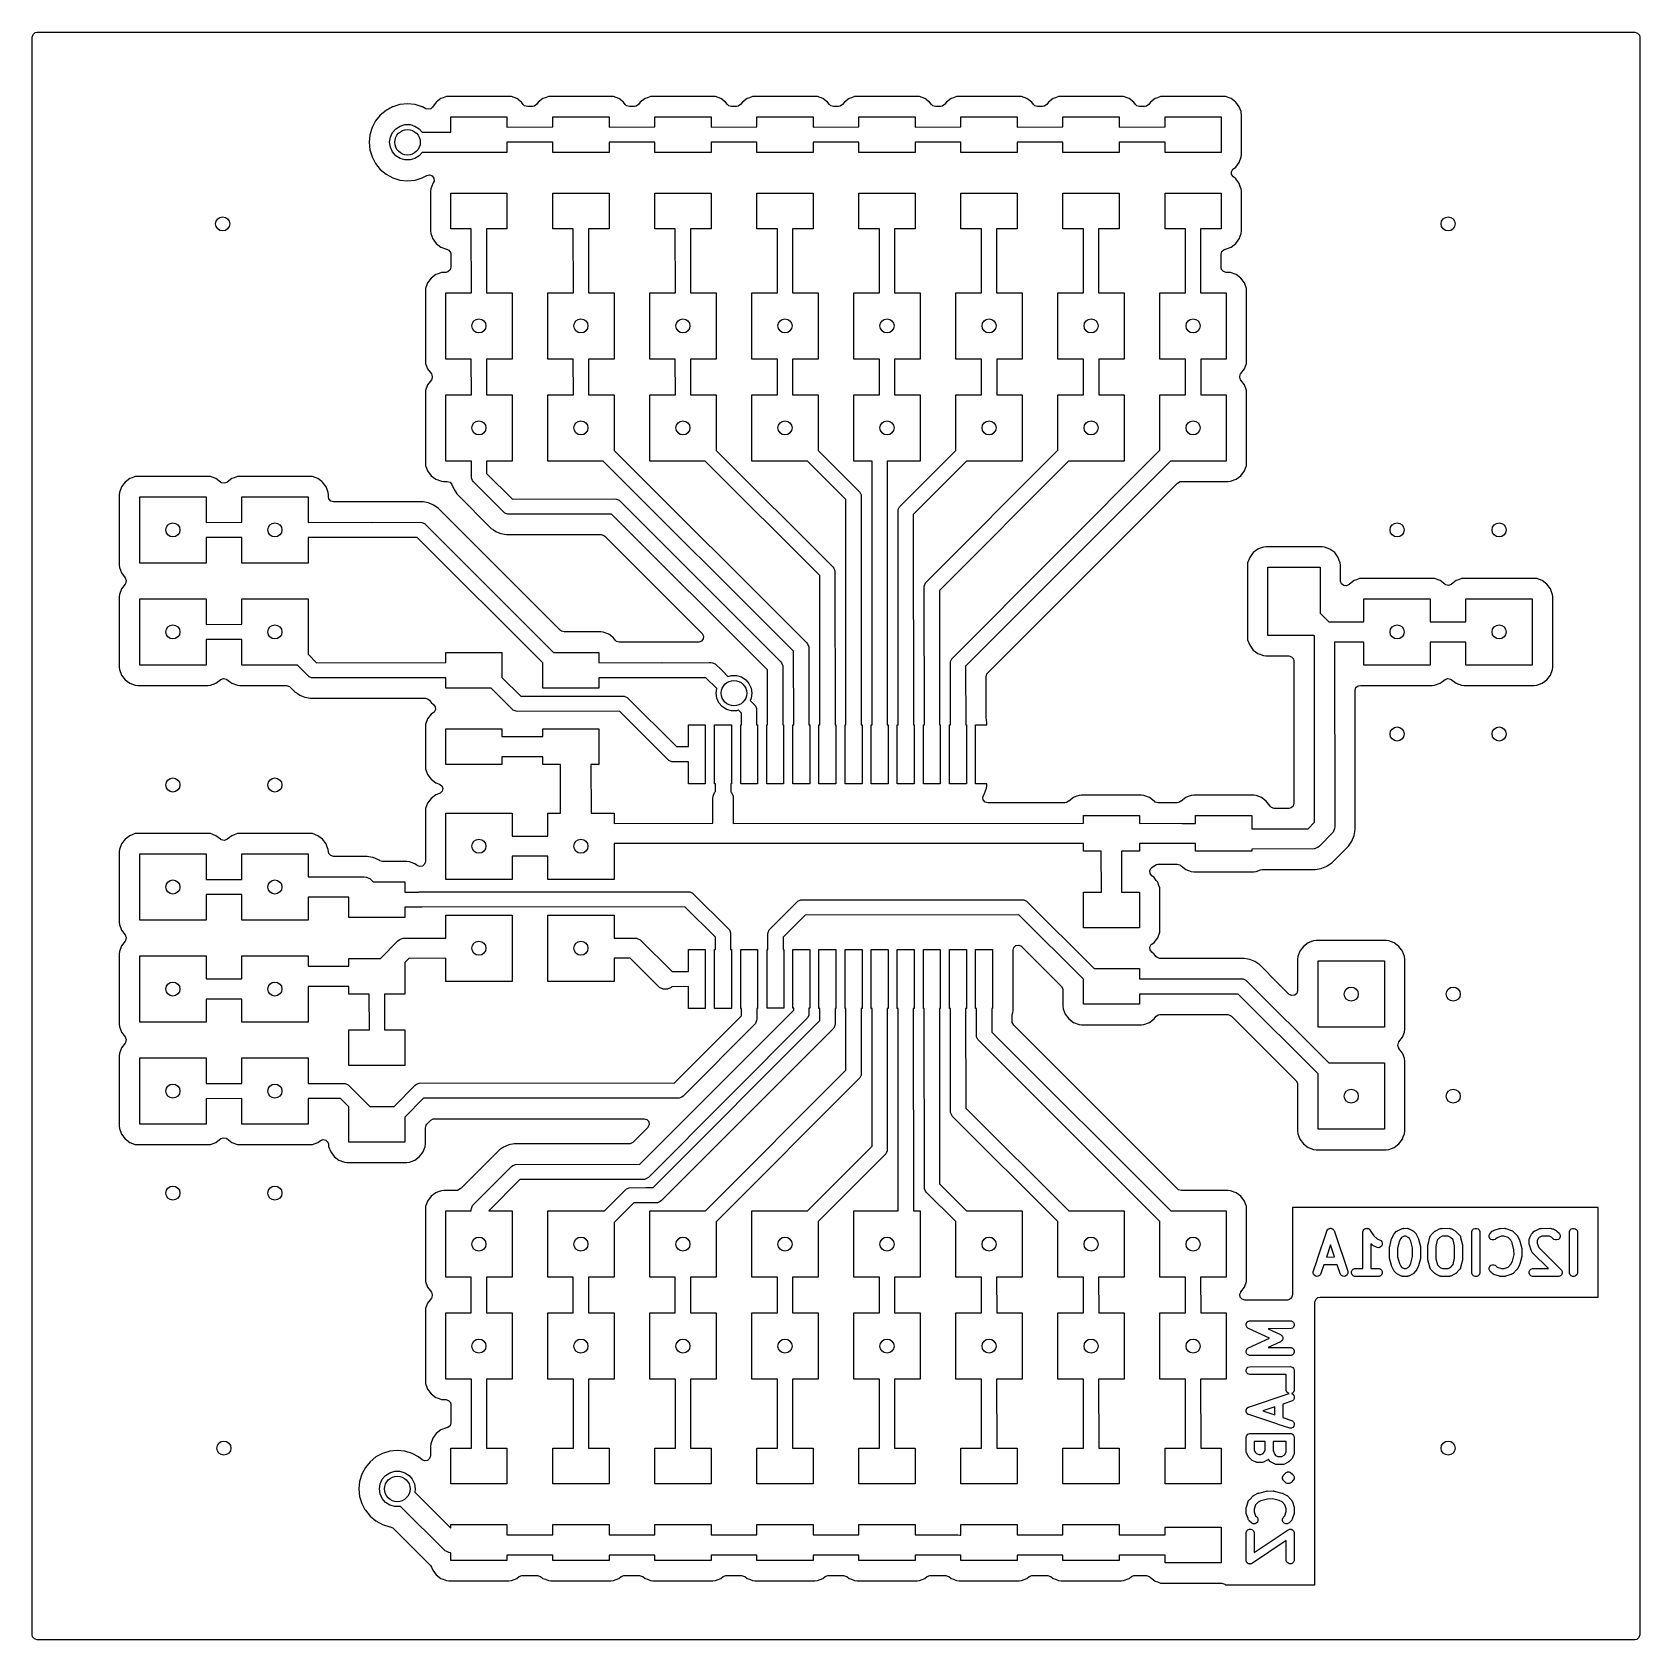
# Model space of a CAD drawing. Extents: x 0.01 to 1.59, y -0.39 to 1.19.
import ezdxf

# ---------------------------------------------------------------- set-up
doc = ezdxf.new("R2010")
doc.units = 0
doc.header["$MEASUREMENT"] = 0
doc.layers.add('BLACK', color=7, linetype='CONTINUOUS')

msp = doc.modelspace()

# ---------------------------------------------------------------- linework, layer by layer
at = {"layer": 'BLACK', "linetype": 'CONTINUOUS'}
for p, q in [((0.0121, 1.183), (0.0129, 1.1857)), ((0.0121, 0.7344), (0.0121, 1.183)), ((0.0129, 1.1857), (0.015, 1.1875)), ((0.015, 1.1875), (0.017, 1.1879)), ((0.017, 1.1879), (1.583, 1.1879)), ((1.583, 1.1879), (1.5857, 1.1871)), ((1.5857, 1.1871), (1.5875, 1.185)), ((1.5875, 1.185), (1.5879, 1.183)), ((1.5879, 1.183), (1.5879, -0.383)), ((0.4082, 1.1193), (0.4045, 1.1144)), ((0.4128, 1.1228), (0.4082, 1.1193)), ((0.4151, 1.1236), (0.4128, 1.1228)), ((0.4128, 1.1228), (0.4128, 1.1228)), ((0.4128, 1.1228), (0.4128, 1.1228)), ((0.4182, 1.1248), (0.4151, 1.1236)), ((0.4206, 1.125), (0.4182, 1.1248)), ((0.4182, 1.1248), (0.4182, 1.1248)), ((0.4794, 1.125), (0.4206, 1.125)), ((0.4206, 1.125), (0.4206, 1.125)), ((0.4206, 1.125), (0.4206, 1.125)), ((0.4818, 1.1248), (0.4794, 1.125)), ((0.4794, 1.125), (0.4794, 1.125)), ((0.4794, 1.125), (0.4794, 1.125)), ((0.4872, 1.1228), (0.4818, 1.1248)), ((0.4818, 1.1248), (0.4818, 1.1248)), ((0.4818, 1.1248), (0.4818, 1.1248)), ((0.4918, 1.1193), (0.4872, 1.1228)), ((0.4872, 1.1228), (0.4872, 1.1228)), ((0.4872, 1.1228), (0.4872, 1.1228)), ((0.4935, 1.117), (0.4918, 1.1193)), ((0.5082, 1.1193), (0.5065, 1.117)), ((0.5128, 1.1228), (0.5082, 1.1193)), ((0.5151, 1.1236), (0.5128, 1.1228)), ((0.5128, 1.1228), (0.5128, 1.1228)), ((0.5128, 1.1228), (0.5128, 1.1228)), ((0.5182, 1.1248), (0.5151, 1.1236)), ((0.5206, 1.125), (0.5182, 1.1248)), ((0.5182, 1.1248), (0.5182, 1.1248)), ((0.5794, 1.125), (0.5206, 1.125)), ((0.5206, 1.125), (0.5206, 1.125)), ((0.5206, 1.125), (0.5206, 1.125)), ((0.5818, 1.1248), (0.5794, 1.125)), ((0.5794, 1.125), (0.5794, 1.125)), ((0.5794, 1.125), (0.5794, 1.125)), ((0.5872, 1.1228), (0.5818, 1.1248)), ((0.5818, 1.1248), (0.5818, 1.1248)), ((0.5818, 1.1248), (0.5818, 1.1248)), ((0.5918, 1.1193), (0.5872, 1.1228)), ((0.5872, 1.1228), (0.5872, 1.1228)), ((0.5872, 1.1228), (0.5872, 1.1228)), ((0.5935, 1.117), (0.5918, 1.1193)), ((0.6082, 1.1193), (0.6065, 1.117)), ((0.6128, 1.1228), (0.6082, 1.1193)), ((0.6151, 1.1236), (0.6128, 1.1228)), ((0.6128, 1.1228), (0.6128, 1.1228)), ((0.6128, 1.1228), (0.6128, 1.1228)), ((0.6182, 1.1248), (0.6151, 1.1236)), ((0.6206, 1.125), (0.6182, 1.1248)), ((0.6182, 1.1248), (0.6182, 1.1248)), ((0.6794, 1.125), (0.6206, 1.125)), ((0.6206, 1.125), (0.6206, 1.125)), ((0.6206, 1.125), (0.6206, 1.125)), ((0.6818, 1.1248), (0.6794, 1.125)), ((0.6794, 1.125), (0.6794, 1.125)), ((0.6794, 1.125), (0.6794, 1.125)), ((0.6872, 1.1228), (0.6818, 1.1248)), ((0.6818, 1.1248), (0.6818, 1.1248)), ((0.6818, 1.1248), (0.6818, 1.1248)), ((0.6918, 1.1193), (0.6872, 1.1228)), ((0.6872, 1.1228), (0.6872, 1.1228)), ((0.6872, 1.1228), (0.6872, 1.1228)), ((0.6935, 1.117), (0.6918, 1.1193)), ((0.7082, 1.1193), (0.7065, 1.117)), ((0.7128, 1.1228), (0.7082, 1.1193)), ((0.7151, 1.1236), (0.7128, 1.1228)), ((0.7128, 1.1228), (0.7128, 1.1228)), ((0.7128, 1.1228), (0.7128, 1.1228)), ((0.7182, 1.1248), (0.7151, 1.1236)), ((0.7206, 1.125), (0.7182, 1.1248)), ((0.7182, 1.1248), (0.7182, 1.1248)), ((0.7794, 1.125), (0.7206, 1.125)), ((0.7206, 1.125), (0.7206, 1.125)), ((0.7206, 1.125), (0.7206, 1.125)), ((0.7818, 1.1248), (0.7794, 1.125)), ((0.7794, 1.125), (0.7794, 1.125)), ((0.7794, 1.125), (0.7794, 1.125)), ((0.7872, 1.1228), (0.7818, 1.1248)), ((0.7818, 1.1248), (0.7818, 1.1248)), ((0.7818, 1.1248), (0.7818, 1.1248)), ((0.7918, 1.1193), (0.7872, 1.1228)), ((0.7872, 1.1228), (0.7872, 1.1228)), ((0.7872, 1.1228), (0.7872, 1.1228)), ((0.7935, 1.117), (0.7918, 1.1193)), ((0.8082, 1.1193), (0.8065, 1.117)), ((0.8128, 1.1228), (0.8082, 1.1193)), ((0.8151, 1.1236), (0.8128, 1.1228)), ((0.8128, 1.1228), (0.8128, 1.1228)), ((0.8128, 1.1228), (0.8128, 1.1228)), ((0.8182, 1.1248), (0.8151, 1.1236)), ((0.8206, 1.125), (0.8182, 1.1248)), ((0.8182, 1.1248), (0.8182, 1.1248)), ((0.8794, 1.125), (0.8206, 1.125)), ((0.8206, 1.125), (0.8206, 1.125)), ((0.8206, 1.125), (0.8206, 1.125)), ((0.8818, 1.1248), (0.8794, 1.125)), ((0.8794, 1.125), (0.8794, 1.125)), ((0.8794, 1.125), (0.8794, 1.125)), ((0.8872, 1.1228), (0.8818, 1.1248)), ((0.8818, 1.1248), (0.8818, 1.1248)), ((0.8818, 1.1248), (0.8818, 1.1248)), ((0.8918, 1.1193), (0.8872, 1.1228)), ((0.8872, 1.1228), (0.8872, 1.1228)), ((0.8872, 1.1228), (0.8872, 1.1228)), ((0.8935, 1.117), (0.8918, 1.1193)), ((0.9082, 1.1193), (0.9065, 1.117)), ((0.9128, 1.1228), (0.9082, 1.1193)), ((0.9151, 1.1236), (0.9128, 1.1228)), ((0.9128, 1.1228), (0.9128, 1.1228)), ((0.9128, 1.1228), (0.9128, 1.1228)), ((0.9182, 1.1248), (0.9151, 1.1236)), ((0.9206, 1.125), (0.9182, 1.1248)), ((0.9182, 1.1248), (0.9182, 1.1248)), ((0.9794, 1.125), (0.9206, 1.125)), ((0.9206, 1.125), (0.9206, 1.125)), ((0.9206, 1.125), (0.9206, 1.125)), ((0.9818, 1.1248), (0.9794, 1.125)), ((0.9794, 1.125), (0.9794, 1.125)), ((0.9794, 1.125), (0.9794, 1.125)), ((0.9872, 1.1228), (0.9818, 1.1248)), ((0.9818, 1.1248), (0.9818, 1.1248)), ((0.9818, 1.1248), (0.9818, 1.1248)), ((0.9918, 1.1193), (0.9872, 1.1228)), ((0.9872, 1.1228), (0.9872, 1.1228)), ((0.9872, 1.1228), (0.9872, 1.1228)), ((0.9935, 1.117), (0.9918, 1.1193)), ((1.0082, 1.1193), (1.0065, 1.117)), ((1.0128, 1.1228), (1.0082, 1.1193)), ((1.0151, 1.1236), (1.0128, 1.1228)), ((1.0128, 1.1228), (1.0128, 1.1228)), ((1.0128, 1.1228), (1.0128, 1.1228)), ((1.0182, 1.1248), (1.0151, 1.1236)), ((1.0206, 1.125), (1.0182, 1.1248)), ((1.0182, 1.1248), (1.0182, 1.1248)), ((1.0794, 1.125), (1.0206, 1.125)), ((1.0206, 1.125), (1.0206, 1.125)), ((1.0206, 1.125), (1.0206, 1.125)), ((1.0818, 1.1248), (1.0794, 1.125)), ((1.0794, 1.125), (1.0794, 1.125)), ((1.0794, 1.125), (1.0794, 1.125)), ((1.0872, 1.1228), (1.0818, 1.1248)), ((1.0818, 1.1248), (1.0818, 1.1248)), ((1.0818, 1.1248), (1.0818, 1.1248)), ((1.0918, 1.1193), (1.0872, 1.1228)), ((1.0872, 1.1228), (1.0872, 1.1228)), ((1.0872, 1.1228), (1.0872, 1.1228)), ((1.0935, 1.117), (1.0918, 1.1193)), ((1.1082, 1.1193), (1.1065, 1.117)), ((1.1128, 1.1228), (1.1082, 1.1193)), ((1.1151, 1.1236), (1.1128, 1.1228)), ((1.1128, 1.1228), (1.1128, 1.1228)), ((1.1128, 1.1228), (1.1128, 1.1228)), ((1.1182, 1.1248), (1.1151, 1.1236)), ((1.1206, 1.125), (1.1182, 1.1248)), ((1.1182, 1.1248), (1.1182, 1.1248)), ((1.1794, 1.125), (1.1206, 1.125)), ((1.1206, 1.125), (1.1206, 1.125)), ((1.1206, 1.125), (1.1206, 1.125)), ((1.1818, 1.1248), (1.1794, 1.125)), ((1.1794, 1.125), (1.1794, 1.125)), ((1.1794, 1.125), (1.1794, 1.125)), ((1.1872, 1.1228), (1.1818, 1.1248)), ((1.1818, 1.1248), (1.1818, 1.1248)), ((1.1818, 1.1248), (1.1818, 1.1248)), ((1.1918, 1.1193), (1.1872, 1.1228)), ((1.1872, 1.1228), (1.1872, 1.1228)), ((1.1872, 1.1228), (1.1872, 1.1228)), ((1.1951, 1.1148), (1.1918, 1.1193)), ((0.3533, 1.1067), (0.3487, 1.1009)), ((0.3591, 1.1113), (0.3533, 1.1067)), ((0.3653, 1.1147), (0.3591, 1.1113)), ((0.3656, 1.1148), (0.3653, 1.1147)), ((0.3726, 1.117), (0.3656, 1.1148)), ((0.3656, 1.1148), (0.3656, 1.1148)), ((0.38, 1.1177), (0.3726, 1.117)), ((0.3726, 1.117), (0.3726, 1.117)), ((0.3726, 1.117), (0.3726, 1.117)), ((0.3726, 1.117), (0.3726, 1.117)), ((0.3874, 1.117), (0.38, 1.1177)), ((0.38, 1.1177), (0.38, 1.1177)), ((0.3944, 1.1148), (0.3874, 1.117)), ((0.3874, 1.117), (0.3874, 1.117)), ((0.3874, 1.117), (0.3874, 1.117)), ((0.3947, 1.1147), (0.3944, 1.1148)), ((0.3944, 1.1148), (0.3944, 1.1148)), ((0.3944, 1.1148), (0.3944, 1.1148)), ((0.3981, 1.1128), (0.3947, 1.1147)), ((0.4001, 1.1123), (0.3981, 1.1128)), ((0.4029, 1.1129), (0.4001, 1.1123)), ((0.4045, 1.1145), (0.4029, 1.1129)), ((0.4045, 1.1144), (0.4045, 1.1145)), ((0.4225, 1.0899), (0.4225, 1.105)), ((0.4225, 1.105), (0.4775, 1.105)), ((0.4775, 1.105), (0.4775, 1.0949)), ((0.4948, 1.1158), (0.4935, 1.117)), ((0.4975, 1.115), (0.4948, 1.1158)), ((0.5025, 1.115), (0.4975, 1.115)), ((0.5042, 1.1153), (0.5025, 1.115)), ((0.5065, 1.117), (0.5042, 1.1153)), ((0.5225, 1.095), (0.5225, 1.105)), ((0.5225, 1.105), (0.5775, 1.105)), ((0.5775, 1.105), (0.5775, 1.0949)), ((0.5948, 1.1158), (0.5935, 1.117)), ((0.5975, 1.115), (0.5948, 1.1158)), ((0.6025, 1.115), (0.5975, 1.115)), ((0.6042, 1.1153), (0.6025, 1.115)), ((0.6065, 1.117), (0.6042, 1.1153)), ((0.6225, 1.095), (0.6225, 1.105)), ((0.6225, 1.105), (0.6775, 1.105)), ((0.6775, 1.105), (0.6775, 1.0949)), ((0.6948, 1.1158), (0.6935, 1.117)), ((0.6975, 1.115), (0.6948, 1.1158)), ((0.7025, 1.115), (0.6975, 1.115)), ((0.7042, 1.1153), (0.7025, 1.115)), ((0.7065, 1.117), (0.7042, 1.1153)), ((0.7225, 1.095), (0.7225, 1.105)), ((0.7225, 1.105), (0.7775, 1.105)), ((0.7775, 1.105), (0.7775, 1.0949)), ((0.7948, 1.1158), (0.7935, 1.117)), ((0.7975, 1.115), (0.7948, 1.1158)), ((0.8025, 1.115), (0.7975, 1.115)), ((0.8042, 1.1153), (0.8025, 1.115)), ((0.8065, 1.117), (0.8042, 1.1153)), ((0.8225, 1.095), (0.8225, 1.105)), ((0.8225, 1.105), (0.8775, 1.105)), ((0.8775, 1.105), (0.8775, 1.0949)), ((0.8948, 1.1158), (0.8935, 1.117)), ((0.8975, 1.115), (0.8948, 1.1158)), ((0.9025, 1.115), (0.8975, 1.115)), ((0.9042, 1.1153), (0.9025, 1.115)), ((0.9065, 1.117), (0.9042, 1.1153)), ((0.9225, 1.095), (0.9225, 1.105)), ((0.9225, 1.105), (0.9775, 1.105)), ((0.9775, 1.105), (0.9775, 1.0949)), ((0.9948, 1.1158), (0.9935, 1.117)), ((0.9975, 1.115), (0.9948, 1.1158)), ((1.0025, 1.115), (0.9975, 1.115)), ((1.0042, 1.1153), (1.0025, 1.115)), ((1.0065, 1.117), (1.0042, 1.1153)), ((1.0225, 1.095), (1.0225, 1.105)), ((1.0225, 1.105), (1.0775, 1.105)), ((1.0775, 1.105), (1.0775, 1.0949)), ((1.0948, 1.1158), (1.0935, 1.117)), ((1.0975, 1.115), (1.0948, 1.1158)), ((1.1025, 1.115), (1.0975, 1.115)), ((1.1042, 1.1153), (1.1025, 1.115)), ((1.1065, 1.117), (1.1042, 1.1153)), ((1.1225, 1.095), (1.1225, 1.105)), ((1.1225, 1.105), (1.1775, 1.105)), ((1.1775, 1.105), (1.1775, 1.07)), ((1.1953, 1.1147), (1.1951, 1.1148)), ((1.197, 1.11), (1.1953, 1.1147)), ((1.1973, 1.1093), (1.197, 1.11)), ((1.1975, 1.1069), (1.1973, 1.1093)), ((1.1973, 1.1093), (1.1973, 1.1093)), ((1.1975, 1.0681), (1.1975, 1.1069)), ((1.1975, 1.1069), (1.1975, 1.1069)), ((0.343, 1.0874), (0.3423, 1.08)), ((0.3452, 1.0944), (0.343, 1.0874)), ((0.343, 1.0874), (0.343, 1.0874)), ((0.3487, 1.1009), (0.3452, 1.0944)), ((0.3452, 1.0944), (0.3452, 1.0944)), ((0.3632, 1.0849), (0.3653, 1.0895)), ((0.3653, 1.0895), (0.3685, 1.0932)), ((0.3685, 1.0932), (0.3727, 1.0959)), ((0.3727, 1.0959), (0.3775, 1.0973)), ((0.3775, 1.0973), (0.3825, 1.0973)), ((0.3825, 1.0973), (0.3873, 1.0959)), ((0.3873, 1.0959), (0.3915, 1.0932)), ((0.3915, 1.0932), (0.3944, 1.0899)), ((0.3944, 1.0899), (0.4225, 1.0899)), ((0.4775, 1.0949), (0.5225, 1.095)), ((0.5775, 1.0949), (0.6225, 1.095)), ((0.6775, 1.0949), (0.7225, 1.095)), ((0.7775, 1.0949), (0.8225, 1.095)), ((0.8775, 1.0949), (0.9225, 1.095)), ((0.9775, 1.0949), (1.0225, 1.095)), ((1.0775, 1.0949), (1.1225, 1.095)), ((0.3423, 1.08), (0.3423, 1.08)), ((0.3423, 1.08), (0.343, 1.0726)), ((0.343, 1.0726), (0.343, 1.0726)), ((0.343, 1.0726), (0.3452, 1.0656)), ((0.3625, 1.08), (0.3632, 1.0849)), ((0.3632, 1.0751), (0.3625, 1.08)), ((0.3653, 1.0705), (0.3632, 1.0751)), ((0.5225, 1.0801), (0.4775, 1.08)), ((0.4775, 1.08), (0.4775, 1.07)), ((0.5225, 1.07), (0.5225, 1.0801)), ((0.6225, 1.0801), (0.5775, 1.08)), ((0.5775, 1.08), (0.5775, 1.07)), ((0.6225, 1.07), (0.6225, 1.0801)), ((0.7225, 1.0801), (0.6775, 1.08)), ((0.6775, 1.08), (0.6775, 1.07)), ((0.7225, 1.07), (0.7225, 1.0801)), ((0.8225, 1.0801), (0.7775, 1.08)), ((0.7775, 1.08), (0.7775, 1.07)), ((0.8225, 1.07), (0.8225, 1.0801)), ((0.9225, 1.0801), (0.8775, 1.08)), ((0.8775, 1.08), (0.8775, 1.07)), ((0.9225, 1.07), (0.9225, 1.0801)), ((1.0225, 1.0801), (0.9775, 1.08)), ((0.9775, 1.08), (0.9775, 1.07)), ((1.0225, 1.07), (1.0225, 1.0801)), ((1.1225, 1.0801), (1.0775, 1.08)), ((1.0775, 1.08), (1.0775, 1.07)), ((1.1225, 1.07), (1.1225, 1.0801)), ((0.3452, 1.0656), (0.3452, 1.0656)), ((0.3452, 1.0656), (0.3487, 1.0591)), ((0.3487, 1.0591), (0.3533, 1.0533)), ((0.3685, 1.0668), (0.3653, 1.0705)), ((0.3727, 1.0641), (0.3685, 1.0668)), ((0.3775, 1.0627), (0.3727, 1.0641)), ((0.3825, 1.0627), (0.3775, 1.0627)), ((0.3873, 1.0641), (0.3825, 1.0627)), ((0.3915, 1.0668), (0.3873, 1.0641)), ((0.3943, 1.07), (0.3915, 1.0668)), ((0.4225, 1.0701), (0.3943, 1.07)), ((0.4225, 1.07), (0.4225, 1.0701)), ((0.4775, 1.07), (0.4225, 1.07)), ((0.5775, 1.07), (0.5225, 1.07)), ((0.6775, 1.07), (0.6225, 1.07)), ((0.7775, 1.07), (0.7225, 1.07)), ((0.8775, 1.07), (0.8225, 1.07)), ((0.9775, 1.07), (0.9225, 1.07)), ((1.0775, 1.07), (1.0225, 1.07)), ((1.1775, 1.07), (1.1225, 1.07)), ((1.1918, 1.0557), (1.1953, 1.0603)), ((1.1953, 1.0603), (1.1973, 1.0657)), ((1.1953, 1.0603), (1.1953, 1.0603)), ((1.1973, 1.0657), (1.1975, 1.0681)), ((1.1973, 1.0657), (1.1973, 1.0657)), ((1.1975, 1.0681), (1.1975, 1.0681)), ((0.3533, 1.0533), (0.3591, 1.0487)), ((0.3591, 1.0487), (0.3656, 1.0452)), ((0.3656, 1.0452), (0.3656, 1.0452)), ((0.3656, 1.0452), (0.3726, 1.043)), ((0.3726, 1.043), (0.38, 1.0423)), ((0.38, 1.0423), (0.3874, 1.043)), ((0.38, 1.0423), (0.38, 1.0423)), ((0.38, 1.0423), (0.38, 1.0423)), ((0.3874, 1.043), (0.3944, 1.0452)), ((0.3874, 1.043), (0.3874, 1.043)), ((0.3944, 1.0452), (0.3988, 1.0475)), ((0.3944, 1.0452), (0.3944, 1.0452)), ((0.3988, 1.0475), (0.4015, 1.0481)), ((0.4015, 1.0481), (0.4041, 1.0471)), ((0.4041, 1.0471), (0.4058, 1.0448)), ((0.4051, 1.0401), (0.4047, 1.0397)), ((0.406, 1.042), (0.4051, 1.0401)), ((0.4058, 1.0448), (0.406, 1.042)), ((1.1876, 1.0511), (1.189, 1.0535)), ((1.1878, 1.0483), (1.1876, 1.0511)), ((1.1895, 1.046), (1.1878, 1.0483)), ((1.189, 1.0535), (1.1895, 1.054)), ((1.1895, 1.054), (1.1918, 1.0557)), ((1.1918, 1.0443), (1.1895, 1.046)), ((1.1949, 1.0401), (1.1918, 1.0443)), ((1.1953, 1.0397), (1.1949, 1.0401)), ((0.4027, 1.0343), (0.4025, 1.0319)), ((0.4025, 1.0319), (0.4025, 0.9931)), ((0.4047, 1.0397), (0.4027, 1.0343)), ((0.4027, 1.0343), (0.4027, 1.0343)), ((0.4047, 1.0397), (0.4047, 1.0397)), ((0.4225, 0.995), (0.4225, 1.03)), ((0.4225, 1.03), (0.4775, 1.03)), ((0.4775, 1.03), (0.4775, 0.995)), ((0.5225, 0.995), (0.5225, 1.03)), ((0.5225, 1.03), (0.5775, 1.03)), ((0.5775, 1.03), (0.5775, 0.995)), ((0.6225, 0.995), (0.6225, 1.03)), ((0.6225, 1.03), (0.6775, 1.03)), ((0.6775, 1.03), (0.6775, 0.995)), ((0.7225, 0.995), (0.7225, 1.03)), ((0.7225, 1.03), (0.7775, 1.03)), ((0.7775, 1.03), (0.7775, 0.995)), ((0.8225, 0.995), (0.8225, 1.03)), ((0.8225, 1.03), (0.8775, 1.03)), ((0.8775, 1.03), (0.8775, 0.995)), ((0.9225, 0.995), (0.9225, 1.03)), ((0.9225, 1.03), (0.9775, 1.03)), ((0.9775, 1.03), (0.9775, 0.995)), ((1.0225, 0.995), (1.0225, 1.03)), ((1.0225, 1.03), (1.0775, 1.03)), ((1.0775, 1.03), (1.0775, 0.995)), ((1.1225, 0.995), (1.1225, 1.03)), ((1.1225, 1.03), (1.1775, 1.03)), ((1.1775, 1.03), (1.1775, 0.995)), ((1.1963, 1.0368), (1.1953, 1.0397)), ((1.1973, 1.0343), (1.1963, 1.0368)), ((1.1975, 1.0319), (1.1973, 1.0343)), ((1.1973, 1.0343), (1.1973, 1.0343)), ((1.1975, 0.9931), (1.1975, 1.0319)), ((1.1975, 1.0319), (1.1975, 1.0319)), ((0.4025, 0.9931), (0.4027, 0.9907)), ((0.4425, 0.995), (0.4225, 0.995)), ((0.4426, 0.9325), (0.4425, 0.995)), ((0.4775, 0.995), (0.4574, 0.995)), ((0.4574, 0.995), (0.4575, 0.9325)), ((0.5425, 0.995), (0.5225, 0.995)), ((0.5426, 0.9325), (0.5425, 0.995)), ((0.5775, 0.995), (0.5574, 0.995)), ((0.5574, 0.995), (0.5574, 0.9325)), ((0.6425, 0.995), (0.6225, 0.995)), ((0.6426, 0.9325), (0.6425, 0.995)), ((0.6775, 0.995), (0.6574, 0.995)), ((0.6574, 0.995), (0.6574, 0.9325)), ((0.7425, 0.995), (0.7225, 0.995)), ((0.7426, 0.9325), (0.7425, 0.995)), ((0.7775, 0.995), (0.7574, 0.995)), ((0.7574, 0.995), (0.7574, 0.9325)), ((0.8425, 0.995), (0.8225, 0.995)), ((0.8426, 0.9325), (0.8425, 0.995)), ((0.8775, 0.995), (0.8574, 0.995)), ((0.8574, 0.995), (0.8574, 0.9325)), ((0.9425, 0.995), (0.9225, 0.995)), ((0.9426, 0.9325), (0.9425, 0.995)), ((0.9775, 0.995), (0.9574, 0.995)), ((0.9574, 0.995), (0.9574, 0.9325)), ((1.0425, 0.995), (1.0225, 0.995)), ((1.0426, 0.9325), (1.0425, 0.995)), ((1.0775, 0.995), (1.0574, 0.995)), ((1.0574, 0.995), (1.0574, 0.9325)), ((1.1425, 0.995), (1.1225, 0.995)), ((1.1426, 0.9325), (1.1425, 0.995)), ((1.1775, 0.995), (1.1574, 0.995)), ((1.1574, 0.995), (1.1574, 0.9325)), ((1.1973, 0.9907), (1.1975, 0.9931)), ((1.1975, 0.9931), (1.1975, 0.9931)), ((0.4027, 0.9907), (0.4027, 0.9907)), ((0.4027, 0.9907), (0.4047, 0.9853)), ((0.4047, 0.9853), (0.4047, 0.9853)), ((0.4047, 0.9853), (0.4082, 0.9807)), ((0.4082, 0.9807), (0.4128, 0.9772)), ((0.4128, 0.9772), (0.4128, 0.9772)), ((0.4128, 0.9772), (0.4182, 0.9752)), ((1.1818, 0.9752), (1.1872, 0.9772)), ((1.1872, 0.9772), (1.1918, 0.9807)), ((1.1872, 0.9772), (1.1872, 0.9772)), ((1.1918, 0.9807), (1.1953, 0.9853)), ((1.1953, 0.9853), (1.1973, 0.9907)), ((1.1953, 0.9853), (1.1953, 0.9853)), ((1.1973, 0.9907), (1.1973, 0.9907)), ((0.4182, 0.9752), (0.4185, 0.9752)), ((0.4185, 0.9752), (0.4185, 0.9751)), ((0.4185, 0.9751), (0.4206, 0.9742)), ((0.4206, 0.9742), (0.4222, 0.9719)), ((0.4222, 0.9719), (0.4225, 0.9703)), ((0.4225, 0.9703), (0.4225, 0.9575)), ((1.1775, 0.9703), (1.1783, 0.973)), ((1.1775, 0.9575), (1.1775, 0.9703)), ((1.1783, 0.973), (1.1804, 0.9748)), ((1.1804, 0.9748), (1.1815, 0.9751)), ((1.1815, 0.9751), (1.1815, 0.9752)), ((1.1815, 0.9752), (1.1818, 0.9752)), ((0.4032, 0.9468), (0.3997, 0.9422)), ((0.4078, 0.9503), (0.4032, 0.9468)), ((0.4101, 0.9511), (0.4078, 0.9503)), ((0.4078, 0.9503), (0.4078, 0.9503)), ((0.4078, 0.9503), (0.4078, 0.9503)), ((0.4132, 0.9523), (0.4101, 0.9511)), ((0.4156, 0.9525), (0.4132, 0.9523)), ((0.4132, 0.9523), (0.4132, 0.9523)), ((0.4175, 0.9525), (0.4156, 0.9525)), ((0.4156, 0.9525), (0.4156, 0.9525)), ((0.4156, 0.9525), (0.4156, 0.9525)), ((0.4196, 0.953), (0.4175, 0.9525)), ((0.4217, 0.9548), (0.4196, 0.953)), ((0.4225, 0.9575), (0.4217, 0.9548)), ((1.178, 0.9554), (1.1775, 0.9575)), ((1.1798, 0.9533), (1.178, 0.9554)), ((1.1825, 0.9525), (1.1798, 0.9533)), ((1.1844, 0.9525), (1.1825, 0.9525)), ((1.1868, 0.9523), (1.1844, 0.9525)), ((1.1844, 0.9525), (1.1844, 0.9525)), ((1.1844, 0.9525), (1.1844, 0.9525)), ((1.1844, 0.9525), (1.1844, 0.9525)), ((1.1922, 0.9503), (1.1868, 0.9523)), ((1.1868, 0.9523), (1.1868, 0.9523)), ((1.1868, 0.9523), (1.1868, 0.9523)), ((1.1968, 0.9468), (1.1922, 0.9503)), ((1.2003, 0.9422), (1.1968, 0.9468)), ((0.3977, 0.9368), (0.3975, 0.9344)), ((0.3975, 0.9344), (0.3975, 0.8656)), ((0.3997, 0.9422), (0.3977, 0.9368)), ((0.3977, 0.9368), (0.3977, 0.9368)), ((0.3997, 0.9422), (0.3997, 0.9422)), ((0.4175, 0.8675), (0.4175, 0.9325)), ((0.4175, 0.9325), (0.4426, 0.9325)), ((0.4575, 0.9325), (0.4825, 0.9325)), ((0.4825, 0.9325), (0.4825, 0.8675)), ((0.5175, 0.8675), (0.5175, 0.9325)), ((0.5175, 0.9325), (0.5426, 0.9325)), ((0.5574, 0.9325), (0.5825, 0.9325)), ((0.5825, 0.9325), (0.5825, 0.8675)), ((0.6175, 0.8675), (0.6175, 0.9325)), ((0.6175, 0.9325), (0.6426, 0.9325)), ((0.6574, 0.9325), (0.6825, 0.9325)), ((0.6825, 0.9325), (0.6825, 0.8675)), ((0.7175, 0.8675), (0.7175, 0.9325)), ((0.7175, 0.9325), (0.7426, 0.9325)), ((0.7574, 0.9325), (0.7825, 0.9325)), ((0.7825, 0.9325), (0.7825, 0.8675)), ((0.8175, 0.8675), (0.8175, 0.9325)), ((0.8175, 0.9325), (0.8426, 0.9325)), ((0.8574, 0.9325), (0.8825, 0.9325)), ((0.8825, 0.9325), (0.8825, 0.8675)), ((0.9175, 0.8675), (0.9175, 0.9325)), ((0.9175, 0.9325), (0.9426, 0.9325)), ((0.9574, 0.9325), (0.9825, 0.9325)), ((0.9825, 0.9325), (0.9825, 0.8675)), ((1.0175, 0.8675), (1.0175, 0.9325)), ((1.0175, 0.9325), (1.0426, 0.9325)), ((1.0574, 0.9325), (1.0825, 0.9325)), ((1.0825, 0.9325), (1.0825, 0.8675)), ((1.1175, 0.8675), (1.1175, 0.9325)), ((1.1175, 0.9325), (1.1426, 0.9325)), ((1.1574, 0.9325), (1.1825, 0.9325)), ((1.1825, 0.9325), (1.1825, 0.8675)), ((1.202, 0.9375), (1.2003, 0.9422)), ((1.2023, 0.9368), (1.202, 0.9375)), ((1.2025, 0.9344), (1.2023, 0.9368)), ((1.2023, 0.9368), (1.2023, 0.9368)), ((1.2025, 0.8656), (1.2025, 0.9344)), ((1.2025, 0.9344), (1.2025, 0.9344)), ((0.4425, 0.8675), (0.4175, 0.8675)), ((0.4426, 0.8325), (0.4425, 0.8675)), ((0.4825, 0.8675), (0.4574, 0.8675)), ((0.4574, 0.8675), (0.4575, 0.8325)), ((0.5425, 0.8675), (0.5175, 0.8675)), ((0.5426, 0.8325), (0.5425, 0.8675)), ((0.5825, 0.8675), (0.5575, 0.8675)), ((0.5575, 0.8675), (0.5575, 0.8325)), ((0.6425, 0.8675), (0.6175, 0.8675)), ((0.6426, 0.8325), (0.6425, 0.8675)), ((0.6825, 0.8675), (0.6575, 0.8675)), ((0.6575, 0.8675), (0.6575, 0.8325)), ((0.7425, 0.8675), (0.7175, 0.8675)), ((0.7426, 0.8325), (0.7425, 0.8675)), ((0.7825, 0.8675), (0.7575, 0.8675)), ((0.7575, 0.8675), (0.7575, 0.8325)), ((0.8425, 0.8675), (0.8175, 0.8675)), ((0.8426, 0.8325), (0.8425, 0.8675)), ((0.8825, 0.8675), (0.8575, 0.8675)), ((0.8575, 0.8675), (0.8575, 0.8325)), ((0.9425, 0.8675), (0.9175, 0.8675)), ((0.9426, 0.8325), (0.9425, 0.8675)), ((0.9825, 0.8675), (0.9575, 0.8675)), ((0.9575, 0.8675), (0.9575, 0.8325)), ((1.0425, 0.8675), (1.0175, 0.8675)), ((1.0426, 0.8325), (1.0425, 0.8675)), ((1.0825, 0.8675), (1.0575, 0.8675)), ((1.0575, 0.8675), (1.0575, 0.8325)), ((1.1425, 0.8675), (1.1175, 0.8675)), ((1.1426, 0.8325), (1.1425, 0.8675)), ((1.1825, 0.8675), (1.1575, 0.8675)), ((1.1575, 0.8675), (1.1575, 0.8325)), ((0.3975, 0.8656), (0.3977, 0.8632)), ((0.3977, 0.8632), (0.3977, 0.8632)), ((0.3977, 0.8632), (0.3997, 0.8578)), ((0.3997, 0.8578), (0.3997, 0.8578)), ((0.3997, 0.8578), (0.4034, 0.853)), ((0.4034, 0.853), (0.4043, 0.8504)), ((1.1957, 0.8496), (1.1963, 0.8524)), ((1.1963, 0.8524), (1.1966, 0.853)), ((1.1966, 0.853), (1.1968, 0.8532)), ((1.1968, 0.8532), (1.2003, 0.8578)), ((1.1968, 0.8532), (1.1968, 0.8532)), ((1.2003, 0.8578), (1.2023, 0.8632)), ((1.2023, 0.8632), (1.2025, 0.8656)), ((1.2023, 0.8632), (1.2023, 0.8632)), ((1.2025, 0.8656), (1.2025, 0.8656)), ((0.3977, 0.8368), (0.3975, 0.8344)), ((0.3997, 0.8422), (0.3977, 0.8368)), ((0.3977, 0.8368), (0.3977, 0.8368)), ((0.4034, 0.847), (0.3997, 0.8422)), ((0.3997, 0.8422), (0.3997, 0.8422)), ((0.4037, 0.8476), (0.4034, 0.847)), ((0.4043, 0.8504), (0.4037, 0.8476)), ((1.1966, 0.847), (1.1957, 0.8496)), ((1.1968, 0.8468), (1.1966, 0.847)), ((1.2003, 0.8422), (1.1968, 0.8468)), ((1.1968, 0.8468), (1.1968, 0.8468)), ((1.202, 0.8375), (1.2003, 0.8422)), ((1.2023, 0.8368), (1.202, 0.8375)), ((1.2025, 0.8344), (1.2023, 0.8368)), ((1.2023, 0.8368), (1.2023, 0.8368)), ((0.3975, 0.8344), (0.3975, 0.7656)), ((0.4175, 0.7675), (0.4175, 0.8325)), ((0.4175, 0.8325), (0.4426, 0.8325)), ((0.4575, 0.8325), (0.4825, 0.8325)), ((0.4825, 0.8325), (0.4825, 0.7675)), ((0.5175, 0.7675), (0.5175, 0.8325)), ((0.5175, 0.8325), (0.5426, 0.8325)), ((0.5575, 0.8325), (0.5825, 0.8325)), ((0.5825, 0.8325), (0.5825, 0.7779)), ((0.6175, 0.7675), (0.6175, 0.8325)), ((0.6175, 0.8325), (0.6426, 0.8325)), ((0.6575, 0.8325), (0.6825, 0.8325)), ((0.6825, 0.8325), (0.6825, 0.7779)), ((0.7175, 0.7675), (0.7175, 0.8325)), ((0.7175, 0.8325), (0.7426, 0.8325)), ((0.7575, 0.8325), (0.7825, 0.8325)), ((0.7825, 0.8325), (0.7825, 0.778)), ((0.8175, 0.7675), (0.8175, 0.8325)), ((0.8175, 0.8325), (0.8426, 0.8325)), ((0.8575, 0.8325), (0.8825, 0.8325)), ((0.8825, 0.8325), (0.8825, 0.7675)), ((0.9175, 0.778), (0.9175, 0.8325)), ((0.9175, 0.8325), (0.9426, 0.8325)), ((0.9575, 0.8325), (0.9825, 0.8325)), ((0.9825, 0.8325), (0.9825, 0.7675)), ((1.0175, 0.7781), (1.0175, 0.8325)), ((1.0175, 0.8325), (1.0426, 0.8325)), ((1.0575, 0.8325), (1.0825, 0.8325)), ((1.0825, 0.8325), (1.0825, 0.7675)), ((1.1175, 0.7781), (1.1175, 0.8325)), ((1.1175, 0.8325), (1.1426, 0.8325)), ((1.1575, 0.8325), (1.1825, 0.8325)), ((1.1825, 0.8325), (1.1825, 0.7675)), ((1.2025, 0.7656), (1.2025, 0.8344)), ((1.2025, 0.8344), (1.2025, 0.8344)), ((0.5825, 0.7779), (0.7713, 0.5893)), ((0.6825, 0.7779), (0.7969, 0.6637)), ((0.7825, 0.778), (0.8225, 0.7381)), ((0.8622, 0.7226), (0.9175, 0.778)), ((0.8878, 0.6482), (1.0175, 0.7781)), ((0.9134, 0.5738), (1.1175, 0.7781)), ((0.3975, 0.7656), (0.3977, 0.7632)), ((0.3977, 0.7632), (0.3977, 0.7632)), ((0.3977, 0.7632), (0.3997, 0.7578)), ((0.3997, 0.7578), (0.3997, 0.7578)), ((0.3997, 0.7578), (0.4032, 0.7532)), ((0.4426, 0.7675), (0.4175, 0.7675)), ((0.4426, 0.751), (0.4426, 0.7675)), ((0.4825, 0.7675), (0.4575, 0.7675)), ((0.4575, 0.7675), (0.4575, 0.7554)), ((0.5719, 0.7675), (0.5175, 0.7675)), ((0.7585, 0.5811), (0.5719, 0.7675)), ((0.6719, 0.7675), (0.6175, 0.7675)), ((0.7841, 0.6555), (0.6719, 0.7675)), ((0.772, 0.7675), (0.7175, 0.7675)), ((0.8097, 0.7299), (0.772, 0.7675)), ((0.8353, 0.7675), (0.8175, 0.7675)), ((0.8354, 0.5091), (0.8353, 0.7675)), ((0.8825, 0.7675), (0.8502, 0.7675)), ((0.8502, 0.7675), (0.8503, 0.5091)), ((0.928, 0.7675), (0.8758, 0.7152)), ((1.0279, 0.7675), (0.9014, 0.6408)), ((1.1279, 0.7675), (0.927, 0.5664)), ((0.9825, 0.7675), (0.928, 0.7675)), ((1.0825, 0.7675), (1.0279, 0.7675)), ((1.1825, 0.7675), (1.1279, 0.7675)), ((1.1968, 0.7532), (1.2003, 0.7578)), ((1.2003, 0.7578), (1.2023, 0.7632)), ((1.2003, 0.7578), (1.2003, 0.7578)), ((1.2023, 0.7632), (1.2025, 0.7656)), ((1.2023, 0.7632), (1.2023, 0.7632)), ((1.2025, 0.7656), (1.2025, 0.7656)), ((0.0997, 0.7422), (0.0977, 0.7368)), ((0.1032, 0.7468), (0.0997, 0.7422)), ((0.0997, 0.7422), (0.0997, 0.7422)), ((0.1078, 0.7503), (0.1032, 0.7468)), ((0.1101, 0.7511), (0.1078, 0.7503)), ((0.1078, 0.7503), (0.1078, 0.7503)), ((0.1078, 0.7503), (0.1078, 0.7503)), ((0.1132, 0.7523), (0.1101, 0.7511)), ((0.1156, 0.7525), (0.1132, 0.7523)), ((0.1132, 0.7523), (0.1132, 0.7523)), ((0.1844, 0.7525), (0.1156, 0.7525)), ((0.1156, 0.7525), (0.1156, 0.7525)), ((0.1156, 0.7525), (0.1156, 0.7525)), ((0.1868, 0.7523), (0.1844, 0.7525)), ((0.1844, 0.7525), (0.1844, 0.7525)), ((0.1844, 0.7525), (0.1844, 0.7525)), ((0.1922, 0.7503), (0.1868, 0.7523)), ((0.1868, 0.7523), (0.1868, 0.7523)), ((0.1868, 0.7523), (0.1868, 0.7523)), ((0.1968, 0.7468), (0.1922, 0.7503)), ((0.197, 0.7466), (0.1968, 0.7468)), ((0.1968, 0.7468), (0.1968, 0.7468)), ((0.1976, 0.7463), (0.197, 0.7466)), ((0.2004, 0.7457), (0.1976, 0.7463)), ((0.203, 0.7466), (0.2004, 0.7457)), ((0.2032, 0.7468), (0.203, 0.7466)), ((0.2078, 0.7503), (0.2032, 0.7468)), ((0.2032, 0.7468), (0.2032, 0.7468)), ((0.2101, 0.7511), (0.2078, 0.7503)), ((0.2132, 0.7523), (0.2101, 0.7511)), ((0.2156, 0.7525), (0.2132, 0.7523)), ((0.2132, 0.7523), (0.2132, 0.7523)), ((0.2844, 0.7525), (0.2156, 0.7525)), ((0.2156, 0.7525), (0.2156, 0.7525)), ((0.2156, 0.7525), (0.2156, 0.7525)), ((0.2868, 0.7523), (0.2844, 0.7525)), ((0.2844, 0.7525), (0.2844, 0.7525)), ((0.2844, 0.7525), (0.2844, 0.7525)), ((0.2922, 0.7503), (0.2868, 0.7523)), ((0.2868, 0.7523), (0.2868, 0.7523)), ((0.2868, 0.7523), (0.2868, 0.7523)), ((0.2959, 0.7475), (0.2922, 0.7503)), ((0.2922, 0.7503), (0.2922, 0.7503)), ((0.2922, 0.7503), (0.2922, 0.7503)), ((0.2968, 0.7468), (0.2959, 0.7475)), ((0.3003, 0.7422), (0.2968, 0.7468)), ((0.3013, 0.7395), (0.3003, 0.7422)), ((0.4032, 0.7532), (0.4078, 0.7497)), ((0.4078, 0.7497), (0.4078, 0.7497)), ((0.4078, 0.7497), (0.4132, 0.7477)), ((0.4132, 0.7477), (0.4132, 0.7477)), ((0.4132, 0.7477), (0.4156, 0.7475)), ((0.4156, 0.7475), (0.4156, 0.7475)), ((0.4156, 0.7475), (0.419, 0.7475)), ((0.419, 0.7475), (0.4217, 0.7467)), ((0.4217, 0.7467), (0.4235, 0.7446)), ((0.4235, 0.7446), (0.4236, 0.7444)), ((0.4236, 0.7444), (0.4256, 0.7395)), ((0.4438, 0.7483), (0.4426, 0.751)), ((0.4447, 0.7472), (0.4438, 0.7483)), ((0.4755, 0.7166), (0.4447, 0.7472)), ((0.4575, 0.7554), (0.4829, 0.7302)), ((0.9486, 0.5597), (1.1349, 0.746)), ((1.1349, 0.746), (1.1374, 0.7474)), ((1.1374, 0.7474), (1.1385, 0.7475)), ((1.1385, 0.7475), (1.1844, 0.7475)), ((1.1844, 0.7475), (1.1868, 0.7477)), ((1.1868, 0.7477), (1.1922, 0.7497)), ((1.1868, 0.7477), (1.1868, 0.7477)), ((1.1922, 0.7497), (1.1968, 0.7532)), ((1.1922, 0.7497), (1.1922, 0.7497)), ((0.0121, -0.383), (0.0121, 0.7344)), ((0.0977, 0.7368), (0.0975, 0.7344)), ((0.0975, 0.7344), (0.0975, 0.6656)), ((0.0977, 0.7368), (0.0977, 0.7368)), ((0.1175, 0.6675), (0.1175, 0.7325)), ((0.1175, 0.7325), (0.1825, 0.7325)), ((0.1825, 0.7325), (0.1825, 0.7074)), ((0.2175, 0.7075), (0.2175, 0.7325)), ((0.2175, 0.7325), (0.2825, 0.7325)), ((0.2825, 0.7325), (0.2825, 0.7074)), ((0.3023, 0.7368), (0.3013, 0.7395)), ((0.3025, 0.7344), (0.3023, 0.7368)), ((0.3023, 0.7368), (0.3023, 0.7368)), ((0.3025, 0.7325), (0.3025, 0.7344)), ((0.3025, 0.7344), (0.3025, 0.7344)), ((0.303, 0.7304), (0.3025, 0.7325)), ((0.3048, 0.7283), (0.303, 0.7304)), ((0.3075, 0.7275), (0.3048, 0.7283)), ((0.3952, 0.7275), (0.3075, 0.7275)), ((0.4005, 0.7265), (0.3952, 0.7275)), ((0.3952, 0.7275), (0.3952, 0.7275)), ((0.4055, 0.7244), (0.4005, 0.7265)), ((0.4256, 0.7395), (0.4283, 0.7355)), ((0.4283, 0.7355), (0.4286, 0.735)), ((0.4286, 0.735), (0.4286, 0.735)), ((0.4286, 0.735), (0.4621, 0.7015)), ((0.4829, 0.7302), (0.5833, 0.7304)), ((0.5833, 0.7304), (0.5847, 0.7302)), ((0.5847, 0.7302), (0.5874, 0.7291)), ((0.5874, 0.7291), (0.7457, 0.5711)), ((0.8098, 0.5091), (0.8097, 0.7299)), ((0.8225, 0.7381), (0.8234, 0.737)), ((0.8234, 0.737), (0.8246, 0.7343)), ((0.8246, 0.7343), (0.8247, 0.5091)), ((0.41, 0.7214), (0.4055, 0.7244)), ((0.5299, 0.6015), (0.41, 0.7214)), ((0.41, 0.7214), (0.41, 0.7214)), ((0.4782, 0.7155), (0.4755, 0.7166)), ((0.4796, 0.7154), (0.4782, 0.7155)), ((0.58, 0.7155), (0.4796, 0.7154)), ((0.7329, 0.5628), (0.58, 0.7155)), ((0.8609, 0.7184), (0.861, 0.7199)), ((0.861, 0.5091), (0.8609, 0.7184)), ((0.861, 0.7199), (0.8622, 0.7226)), ((0.8758, 0.7152), (0.8759, 0.5091)), ((0.1825, 0.7074), (0.2175, 0.7075)), ((0.2825, 0.7074), (0.3444, 0.7075)), ((0.3444, 0.7075), (0.3458, 0.7074)), ((0.3458, 0.7074), (0.3925, 0.7075)), ((0.3925, 0.7075), (0.394, 0.7074)), ((0.394, 0.7074), (0.3967, 0.7062)), ((0.3967, 0.7062), (0.5231, 0.58)), ((0.4621, 0.7015), (0.4643, 0.7)), ((0.4643, 0.7), (0.4666, 0.6985)), ((0.4666, 0.6985), (0.4666, 0.6985)), ((0.4666, 0.6985), (0.4687, 0.6976)), ((0.4687, 0.6976), (0.4687, 0.6976)), ((0.4687, 0.6976), (0.4716, 0.6964)), ((0.4716, 0.6964), (0.4716, 0.6964)), ((0.4716, 0.6964), (0.4769, 0.6954)), ((0.4769, 0.6954), (0.4769, 0.6954)), ((0.4769, 0.6954), (0.4769, 0.6954)), ((0.4769, 0.6954), (0.5698, 0.6954)), ((0.5698, 0.6954), (0.5725, 0.6946)), ((0.5725, 0.6946), (0.5733, 0.6939)), ((0.5733, 0.6939), (0.6687, 0.5985)), ((0.2175, 0.6926), (0.1825, 0.6925)), ((0.1825, 0.6925), (0.1825, 0.6675)), ((0.2175, 0.6675), (0.2175, 0.6926)), ((0.343, 0.6926), (0.2825, 0.6925)), ((0.2825, 0.6925), (0.2825, 0.6675)), ((0.3444, 0.6925), (0.343, 0.6926)), ((0.3893, 0.6926), (0.3444, 0.6925)), ((0.5125, 0.5696), (0.3893, 0.6926)), ((1.209, 0.6778), (1.2055, 0.6731)), ((1.2136, 0.6812), (1.209, 0.6778)), ((1.2159, 0.6821), (1.2136, 0.6812)), ((1.2136, 0.6812), (1.2136, 0.6812)), ((1.2136, 0.6812), (1.2136, 0.6812)), ((1.219, 0.6832), (1.2159, 0.6821)), ((1.2214, 0.6835), (1.219, 0.6832)), ((1.219, 0.6832), (1.219, 0.6832)), ((1.2764, 0.6835), (1.2214, 0.6835)), ((1.2214, 0.6835), (1.2214, 0.6835)), ((1.2214, 0.6835), (1.2214, 0.6835)), ((1.2788, 0.6832), (1.2764, 0.6835)), ((1.2764, 0.6835), (1.2764, 0.6835)), ((1.2764, 0.6835), (1.2764, 0.6835)), ((1.2842, 0.6812), (1.2788, 0.6832)), ((1.2788, 0.6832), (1.2788, 0.6832)), ((1.2788, 0.6832), (1.2788, 0.6832)), ((1.2888, 0.6778), (1.2842, 0.6812)), ((1.2923, 0.6731), (1.2888, 0.6778)), ((0.0975, 0.6656), (0.0977, 0.6632)), ((0.0977, 0.6632), (0.0977, 0.6632)), ((0.0977, 0.6632), (0.0997, 0.6578)), ((0.1825, 0.6675), (0.1175, 0.6675)), ((0.2825, 0.6675), (0.2175, 0.6675)), ((0.7969, 0.6637), (0.7978, 0.6626)), ((0.7978, 0.6626), (0.799, 0.6599)), ((1.2035, 0.6677), (1.2033, 0.6654)), ((1.2033, 0.6654), (1.2033, 0.5946)), ((1.2055, 0.6731), (1.2035, 0.6677)), ((1.2035, 0.6677), (1.2035, 0.6677)), ((1.2055, 0.6731), (1.2055, 0.6731)), ((1.2233, 0.5966), (1.2233, 0.6634)), ((1.2233, 0.6634), (1.2745, 0.6634)), ((1.2745, 0.6634), (1.2745, 0.6184)), ((1.2933, 0.6702), (1.2923, 0.6731)), ((1.2943, 0.6677), (1.2933, 0.6702)), ((1.2945, 0.6654), (1.2943, 0.6677)), ((1.2943, 0.6677), (1.2943, 0.6677)), ((1.2945, 0.6501), (1.2945, 0.6654)), ((1.2945, 0.6654), (1.2945, 0.6654)), ((0.0997, 0.6578), (0.0997, 0.6578)), ((0.0997, 0.6578), (0.1034, 0.653)), ((0.1034, 0.647), (0.0997, 0.6422)), ((0.1034, 0.653), (0.1043, 0.6504)), ((0.1037, 0.6476), (0.1034, 0.647)), ((0.1043, 0.6504), (0.1037, 0.6476)), ((0.7842, 0.5091), (0.7841, 0.6555)), ((0.799, 0.6599), (0.7991, 0.5091)), ((0.8866, 0.6455), (0.8878, 0.6482)), ((1.2945, 0.6497), (1.2945, 0.6501)), ((1.2955, 0.6471), (1.2945, 0.6497)), ((1.2977, 0.6455), (1.2955, 0.6471)), ((1.303, 0.6466), (1.3005, 0.6453)), ((1.3032, 0.6468), (1.303, 0.6466)), ((1.3078, 0.6503), (1.3032, 0.6468)), ((1.3101, 0.6511), (1.3078, 0.6503)), ((1.3078, 0.6503), (1.3078, 0.6503)), ((1.3078, 0.6503), (1.3078, 0.6503)), ((1.3132, 0.6523), (1.3101, 0.6511)), ((1.3156, 0.6525), (1.3132, 0.6523)), ((1.3132, 0.6523), (1.3132, 0.6523)), ((1.3844, 0.6525), (1.3156, 0.6525)), ((1.3156, 0.6525), (1.3156, 0.6525)), ((1.3156, 0.6525), (1.3156, 0.6525)), ((1.3868, 0.6523), (1.3844, 0.6525)), ((1.3844, 0.6525), (1.3844, 0.6525)), ((1.3844, 0.6525), (1.3844, 0.6525)), ((1.3922, 0.6503), (1.3868, 0.6523)), ((1.3868, 0.6523), (1.3868, 0.6523)), ((1.3868, 0.6523), (1.3868, 0.6523)), ((1.3968, 0.6468), (1.3922, 0.6503)), ((1.397, 0.6466), (1.3968, 0.6468)), ((1.3968, 0.6468), (1.3968, 0.6468)), ((1.3976, 0.6463), (1.397, 0.6466)), ((1.4004, 0.6457), (1.3976, 0.6463)), ((1.403, 0.6466), (1.4004, 0.6457)), ((1.4032, 0.6468), (1.403, 0.6466)), ((1.4078, 0.6503), (1.4032, 0.6468)), ((1.4032, 0.6468), (1.4032, 0.6468)), ((1.4101, 0.6511), (1.4078, 0.6503)), ((1.4132, 0.6523), (1.4101, 0.6511)), ((1.4156, 0.6525), (1.4132, 0.6523)), ((1.4132, 0.6523), (1.4132, 0.6523)), ((1.4844, 0.6525), (1.4156, 0.6525)), ((1.4156, 0.6525), (1.4156, 0.6525)), ((1.4156, 0.6525), (1.4156, 0.6525)), ((1.4868, 0.6523), (1.4844, 0.6525)), ((1.4844, 0.6525), (1.4844, 0.6525)), ((1.4844, 0.6525), (1.4844, 0.6525)), ((1.4922, 0.6503), (1.4868, 0.6523)), ((1.4868, 0.6523), (1.4868, 0.6523)), ((1.4868, 0.6523), (1.4868, 0.6523)), ((1.4968, 0.6468), (1.4922, 0.6503)), ((1.5003, 0.6422), (1.4968, 0.6468)), ((0.0977, 0.6368), (0.0975, 0.6344)), ((0.0975, 0.6344), (0.0975, 0.5656)), ((0.0997, 0.6422), (0.0977, 0.6368)), ((0.0977, 0.6368), (0.0977, 0.6368)), ((0.0997, 0.6422), (0.0997, 0.6422)), ((0.1175, 0.5675), (0.1175, 0.6325)), ((0.1175, 0.6325), (0.1825, 0.6325)), ((0.1825, 0.6325), (0.1825, 0.6074)), ((0.2175, 0.6075), (0.2175, 0.6325)), ((0.2175, 0.6325), (0.2825, 0.6325)), ((0.2825, 0.6325), (0.2825, 0.5781)), ((0.8865, 0.644), (0.8866, 0.6455)), ((0.8866, 0.5091), (0.8865, 0.644)), ((0.9014, 0.6408), (0.9015, 0.5091)), ((1.3005, 0.6453), (1.2977, 0.6455)), ((1.3175, 0.6099), (1.3175, 0.6325)), ((1.3175, 0.6325), (1.3825, 0.6325)), ((1.3825, 0.6325), (1.3825, 0.6099)), ((1.4175, 0.6099), (1.4175, 0.6325)), ((1.4175, 0.6325), (1.4825, 0.6325)), ((1.4825, 0.6325), (1.4825, 0.5675)), ((1.502, 0.6375), (1.5003, 0.6422)), ((1.5023, 0.6368), (1.502, 0.6375)), ((1.5025, 0.6344), (1.5023, 0.6368)), ((1.5023, 0.6368), (1.5023, 0.6368)), ((1.5025, 0.5656), (1.5025, 0.6344)), ((1.5025, 0.6344), (1.5025, 0.6344)), ((1.2745, 0.6184), (1.2832, 0.6098)), ((0.1825, 0.6074), (0.2175, 0.6075)), ((0.5308, 0.6008), (0.5299, 0.6015)), ((0.5335, 0.6), (0.5308, 0.6008)), ((0.5694, 0.6), (0.5335, 0.6)), ((0.5718, 0.5998), (0.5694, 0.6)), ((0.5694, 0.6), (0.5694, 0.6)), ((0.5694, 0.6), (0.5694, 0.6)), ((0.5694, 0.6), (0.5694, 0.6)), ((0.5772, 0.5978), (0.5718, 0.5998)), ((0.5718, 0.5998), (0.5718, 0.5998)), ((0.5718, 0.5998), (0.5718, 0.5998)), ((1.2832, 0.6098), (1.3175, 0.6099)), ((1.3825, 0.6099), (1.4175, 0.6099)), ((0.2175, 0.5926), (0.1825, 0.5925)), ((0.1825, 0.5925), (0.1825, 0.5675)), ((0.2175, 0.5675), (0.2175, 0.5926)), ((0.5818, 0.5943), (0.5772, 0.5978)), ((0.5772, 0.5978), (0.5772, 0.5978)), ((0.5772, 0.5978), (0.5772, 0.5978)), ((0.5835, 0.592), (0.5818, 0.5943)), ((0.5848, 0.5908), (0.5835, 0.592)), ((0.5875, 0.59), (0.5848, 0.5908)), ((0.6652, 0.59), (0.5875, 0.59)), ((0.6656, 0.59), (0.6652, 0.59)), ((0.6682, 0.591), (0.6656, 0.59)), ((0.6699, 0.5932), (0.6682, 0.591)), ((0.6687, 0.5985), (0.6701, 0.596)), ((0.6701, 0.596), (0.6699, 0.5932)), ((0.7713, 0.5893), (0.7722, 0.5882)), ((0.7722, 0.5882), (0.7734, 0.5855)), ((0.7734, 0.5855), (0.7735, 0.5091)), ((1.2033, 0.5946), (1.2035, 0.5923)), ((1.2035, 0.5923), (1.2035, 0.5923)), ((1.2035, 0.5923), (1.2055, 0.5869)), ((1.2055, 0.5869), (1.2055, 0.5869)), ((1.2055, 0.5869), (1.209, 0.5822)), ((1.2684, 0.5966), (1.2233, 0.5966)), ((1.2689, 0.5961), (1.2684, 0.5966)), ((1.2691, 0.4135), (1.2689, 0.5961)), ((1.3175, 0.5901), (1.2887, 0.59)), ((1.2887, 0.59), (1.2889, 0.4092)), ((1.3175, 0.5675), (1.3175, 0.5901)), ((1.4175, 0.5901), (1.3825, 0.5901)), ((1.3825, 0.5901), (1.3825, 0.5675)), ((1.4175, 0.5675), (1.4175, 0.5901)), ((0.1825, 0.5675), (0.1175, 0.5675)), ((0.272, 0.5675), (0.2175, 0.5675)), ((0.2833, 0.5563), (0.272, 0.5675)), ((0.2825, 0.5781), (0.2907, 0.5699)), ((0.2907, 0.5699), (0.4175, 0.57)), ((0.4175, 0.57), (0.4175, 0.58)), ((0.4175, 0.58), (0.4725, 0.58)), ((0.4725, 0.58), (0.4725, 0.5555)), ((0.5125, 0.545), (0.5125, 0.5696)), ((0.5231, 0.58), (0.5675, 0.58)), ((0.5675, 0.58), (0.5675, 0.5699)), ((0.5675, 0.5699), (0.6289, 0.57)), ((0.6289, 0.57), (0.6303, 0.5699)), ((0.6303, 0.5699), (0.6757, 0.57)), ((0.6757, 0.57), (0.6758, 0.57)), ((0.6758, 0.57), (0.6775, 0.57)), ((0.6775, 0.57), (0.679, 0.5699)), ((0.679, 0.5699), (0.6817, 0.5687)), ((0.6817, 0.5687), (0.6878, 0.5628)), ((0.7457, 0.5711), (0.7466, 0.5699)), ((0.7466, 0.5699), (0.7476, 0.5675)), ((0.7476, 0.5675), (0.7478, 0.5672)), ((0.7586, 0.5091), (0.7585, 0.5811)), ((0.9121, 0.5696), (0.9122, 0.5711)), ((0.9122, 0.5091), (0.9121, 0.5696)), ((0.9122, 0.5711), (0.9134, 0.5738)), ((1.209, 0.5822), (1.2136, 0.5788)), ((1.2136, 0.5788), (1.2136, 0.5788)), ((1.2136, 0.5788), (1.219, 0.5768)), ((1.219, 0.5768), (1.219, 0.5768)), ((1.219, 0.5768), (1.2214, 0.5765)), ((1.2214, 0.5765), (1.2214, 0.5765)), ((1.2214, 0.5765), (1.2439, 0.5765)), ((1.2439, 0.5765), (1.2466, 0.5757)), ((1.2466, 0.5757), (1.2484, 0.5736)), ((1.2484, 0.5736), (1.2489, 0.5716)), ((1.2489, 0.5716), (1.2489, 0.4321)), ((1.3825, 0.5675), (1.3175, 0.5675)), ((1.4825, 0.5675), (1.4175, 0.5675)), ((0.0975, 0.5656), (0.0977, 0.5632)), ((0.0977, 0.5632), (0.0977, 0.5632)), ((0.0977, 0.5632), (0.0997, 0.5578)), ((0.0997, 0.5578), (0.0997, 0.5578)), ((0.0997, 0.5578), (0.1032, 0.5532)), ((0.1032, 0.5532), (0.1078, 0.5497)), ((0.1922, 0.5497), (0.197, 0.5534)), ((0.197, 0.5534), (0.1996, 0.5543)), ((0.1996, 0.5543), (0.2024, 0.5537)), ((0.2024, 0.5537), (0.203, 0.5534)), ((0.203, 0.5534), (0.2078, 0.5497)), ((0.2836, 0.5561), (0.2833, 0.5563)), ((0.286, 0.5551), (0.2836, 0.5561)), ((0.2875, 0.555), (0.286, 0.5551)), ((0.4175, 0.5551), (0.2875, 0.555)), ((0.4175, 0.545), (0.4175, 0.5551)), ((0.4725, 0.5555), (0.4911, 0.537)), ((0.6275, 0.5551), (0.5675, 0.555)), ((0.5675, 0.555), (0.5675, 0.545)), ((0.6289, 0.555), (0.6275, 0.5551)), ((0.6725, 0.5551), (0.6289, 0.555)), ((0.6832, 0.5445), (0.6725, 0.5551)), ((0.6878, 0.5628), (0.6886, 0.5618)), ((0.6886, 0.5618), (0.6941, 0.5563)), ((0.6941, 0.5563), (0.6975, 0.5573)), ((0.6975, 0.5573), (0.7025, 0.5573)), ((0.7025, 0.5573), (0.7073, 0.5559)), ((0.7073, 0.5559), (0.7115, 0.5532)), ((0.7115, 0.5532), (0.7147, 0.5495)), ((0.733, 0.5255), (0.7329, 0.5628)), ((0.7478, 0.5672), (0.7479, 0.5242)), ((0.927, 0.5664), (0.9271, 0.5091)), ((0.9471, 0.5561), (0.9479, 0.5588)), ((0.9471, 0.5157), (0.9471, 0.5561)), ((0.9479, 0.5588), (0.9486, 0.5597)), ((1.3922, 0.5497), (1.397, 0.5534)), ((1.397, 0.5534), (1.3996, 0.5543)), ((1.3996, 0.5543), (1.4024, 0.5537)), ((1.4024, 0.5537), (1.403, 0.5534)), ((1.403, 0.5534), (1.4078, 0.5497)), ((1.4922, 0.5497), (1.4968, 0.5532)), ((1.4968, 0.5532), (1.5003, 0.5578)), ((1.5003, 0.5578), (1.5023, 0.5632)), ((1.5003, 0.5578), (1.5003, 0.5578)), ((1.5023, 0.5632), (1.5025, 0.5656)), ((1.5023, 0.5632), (1.5023, 0.5632)), ((1.5025, 0.5656), (1.5025, 0.5656)), ((0.1078, 0.5497), (0.1078, 0.5497)), ((0.1078, 0.5497), (0.1132, 0.5477)), ((0.1132, 0.5477), (0.1132, 0.5477)), ((0.1132, 0.5477), (0.1156, 0.5475)), ((0.1156, 0.5475), (0.1156, 0.5475)), ((0.1156, 0.5475), (0.1844, 0.5475)), ((0.1844, 0.5475), (0.1868, 0.5477)), ((0.1868, 0.5477), (0.1922, 0.5497)), ((0.1868, 0.5477), (0.1868, 0.5477)), ((0.1922, 0.5497), (0.1922, 0.5497)), ((0.2078, 0.5497), (0.2078, 0.5497)), ((0.2078, 0.5497), (0.2132, 0.5477)), ((0.2132, 0.5477), (0.2132, 0.5477)), ((0.2132, 0.5477), (0.2156, 0.5475)), ((0.2156, 0.5475), (0.2156, 0.5475)), ((0.2156, 0.5475), (0.2615, 0.5475)), ((0.2615, 0.5475), (0.2642, 0.5467)), ((0.2642, 0.5467), (0.2651, 0.546)), ((0.2651, 0.546), (0.27, 0.5411)), ((0.27, 0.5411), (0.27, 0.5411)), ((0.27, 0.5411), (0.2717, 0.54)), ((0.2717, 0.54), (0.2717, 0.54)), ((0.2717, 0.54), (0.2745, 0.5381)), ((0.2745, 0.5381), (0.2795, 0.536)), ((0.2795, 0.536), (0.2795, 0.536)), ((0.2795, 0.536), (0.2848, 0.535)), ((0.462, 0.545), (0.4175, 0.545)), ((0.4837, 0.5234), (0.462, 0.545)), ((0.4911, 0.537), (0.591, 0.5371)), ((0.5675, 0.545), (0.5125, 0.545)), ((0.591, 0.5371), (0.5925, 0.537)), ((0.5925, 0.537), (0.5952, 0.5359)), ((0.5952, 0.5359), (0.6437, 0.4876)), ((0.6825, 0.54), (0.6832, 0.5445)), ((0.6832, 0.5351), (0.6825, 0.54)), ((0.7147, 0.5495), (0.7168, 0.5449)), ((0.7168, 0.5449), (0.7175, 0.54)), ((0.7175, 0.54), (0.7168, 0.5351)), ((1.3089, 0.5427), (1.3097, 0.5454)), ((1.3089, 0.4063), (1.3089, 0.5427)), ((1.3097, 0.5454), (1.3118, 0.5472)), ((1.3118, 0.5472), (1.3144, 0.5476)), ((1.3144, 0.5476), (1.3156, 0.5475)), ((1.3156, 0.5475), (1.3156, 0.5475)), ((1.3156, 0.5475), (1.3844, 0.5475)), ((1.3844, 0.5475), (1.3868, 0.5477)), ((1.3868, 0.5477), (1.3922, 0.5497)), ((1.3868, 0.5477), (1.3868, 0.5477)), ((1.3922, 0.5497), (1.3922, 0.5497)), ((1.4078, 0.5497), (1.4078, 0.5497)), ((1.4078, 0.5497), (1.4132, 0.5477)), ((1.4132, 0.5477), (1.4132, 0.5477)), ((1.4132, 0.5477), (1.4156, 0.5475)), ((1.4156, 0.5475), (1.4156, 0.5475)), ((1.4156, 0.5475), (1.4844, 0.5475)), ((1.4844, 0.5475), (1.4868, 0.5477)), ((1.4868, 0.5477), (1.4922, 0.5497)), ((1.4868, 0.5477), (1.4868, 0.5477)), ((1.4922, 0.5497), (1.4922, 0.5497)), ((0.2848, 0.535), (0.2848, 0.535)), ((0.2848, 0.535), (0.2848, 0.535)), ((0.2848, 0.535), (0.3975, 0.535)), ((0.3975, 0.535), (0.4002, 0.5342)), ((0.4002, 0.5342), (0.4015, 0.533)), ((0.4015, 0.533), (0.4032, 0.5307)), ((0.4032, 0.5307), (0.4055, 0.529)), ((0.4055, 0.521), (0.4032, 0.5193)), ((0.4055, 0.529), (0.4072, 0.5267)), ((0.406, 0.5215), (0.4055, 0.521)), ((0.4074, 0.5239), (0.406, 0.5215)), ((0.4072, 0.5267), (0.4074, 0.5239)), ((0.4864, 0.5223), (0.4837, 0.5234)), ((0.4879, 0.5221), (0.4864, 0.5223)), ((0.5878, 0.5223), (0.4879, 0.5221)), ((0.6363, 0.474), (0.5878, 0.5223)), ((0.6853, 0.5305), (0.6832, 0.5351)), ((0.6885, 0.5268), (0.6853, 0.5305)), ((0.6927, 0.5241), (0.6885, 0.5268)), ((0.6975, 0.5227), (0.6927, 0.5241)), ((0.7025, 0.5227), (0.6975, 0.5227)), ((0.7044, 0.5232), (0.7025, 0.5227)), ((0.7073, 0.5204), (0.7044, 0.5232)), ((0.7073, 0.5091), (0.7073, 0.5204)), ((0.7168, 0.5351), (0.7158, 0.5329)), ((0.7158, 0.5329), (0.7201, 0.5287)), ((0.7201, 0.5287), (0.721, 0.5276)), ((0.721, 0.5276), (0.7222, 0.5249)), ((0.7222, 0.5249), (0.7222, 0.5091)), ((0.7329, 0.5242), (0.733, 0.5255)), ((0.7329, 0.5091), (0.7329, 0.5242)), ((0.7479, 0.5242), (0.7478, 0.5228)), ((0.7478, 0.5228), (0.7478, 0.5091)), ((0.3977, 0.5093), (0.3975, 0.5069)), ((0.3975, 0.5069), (0.3975, 0.4681)), ((0.3997, 0.5147), (0.3977, 0.5093)), ((0.3977, 0.5093), (0.3977, 0.5093)), ((0.4032, 0.5193), (0.3997, 0.5147)), ((0.3997, 0.5147), (0.3997, 0.5147)), ((0.4175, 0.47), (0.4175, 0.505)), ((0.4175, 0.505), (0.4725, 0.505)), ((0.4725, 0.505), (0.4725, 0.4974)), ((0.5125, 0.4974), (0.5125, 0.505)), ((0.5125, 0.505), (0.5675, 0.505)), ((0.5675, 0.505), (0.5675, 0.47)), ((0.6554, 0.4877), (0.6554, 0.5091)), ((0.6554, 0.5091), (0.6719, 0.5091)), ((0.6719, 0.5091), (0.6719, 0.4512)), ((0.681, 0.4512), (0.681, 0.5091)), ((0.681, 0.5091), (0.6976, 0.5091)), ((0.6976, 0.5091), (0.6976, 0.4512)), ((0.7066, 0.4512), (0.7066, 0.5091)), ((0.7066, 0.5091), (0.7073, 0.5091)), ((0.7222, 0.5091), (0.723, 0.5091)), ((0.723, 0.5091), (0.723, 0.4512)), ((0.7321, 0.4512), (0.7321, 0.5091)), ((0.7321, 0.5091), (0.7329, 0.5091)), ((0.7478, 0.5091), (0.7487, 0.5091)), ((0.7487, 0.5091), (0.7487, 0.4512)), ((0.7578, 0.4512), (0.7578, 0.5091)), ((0.7578, 0.5091), (0.7586, 0.5091)), ((0.7735, 0.5091), (0.7742, 0.5091)), ((0.7742, 0.5091), (0.7742, 0.4512)), ((0.7833, 0.4512), (0.7833, 0.5091)), ((0.7833, 0.5091), (0.7842, 0.5091)), ((0.7991, 0.5091), (0.7998, 0.5091)), ((0.7998, 0.5091), (0.7998, 0.4512)), ((0.8089, 0.4512), (0.8089, 0.5091)), ((0.8089, 0.5091), (0.8098, 0.5091)), ((0.8247, 0.5091), (0.8255, 0.5091)), ((0.8255, 0.5091), (0.8255, 0.4512)), ((0.8346, 0.4512), (0.8346, 0.5091)), ((0.8346, 0.5091), (0.8354, 0.5091)), ((0.8503, 0.5091), (0.851, 0.5091)), ((0.851, 0.5091), (0.851, 0.4512)), ((0.8601, 0.4512), (0.8601, 0.5091)), ((0.8601, 0.5091), (0.861, 0.5091)), ((0.8759, 0.5091), (0.8766, 0.5091)), ((0.8766, 0.5091), (0.8766, 0.4512)), ((0.8857, 0.4512), (0.8857, 0.5091)), ((0.8857, 0.5091), (0.8866, 0.5091)), ((0.9015, 0.5091), (0.9022, 0.5091)), ((0.9022, 0.5091), (0.9022, 0.4512)), ((0.9113, 0.4512), (0.9113, 0.5091)), ((0.9113, 0.5091), (0.9122, 0.5091)), ((0.9271, 0.5091), (0.9278, 0.5091)), ((0.9278, 0.5091), (0.9278, 0.4512)), ((0.9369, 0.4512), (0.9369, 0.5091)), ((0.9369, 0.5091), (0.9479, 0.5091)), ((0.9474, 0.5139), (0.9471, 0.5157)), ((0.9476, 0.5134), (0.9474, 0.5139)), ((0.9479, 0.5111), (0.9476, 0.5134)), ((0.9476, 0.5134), (0.9476, 0.5134)), ((0.9479, 0.5091), (0.9479, 0.5111)), ((0.9479, 0.5111), (0.9479, 0.5111)), ((0.4725, 0.4974), (0.5125, 0.4974)), ((0.5125, 0.4776), (0.4725, 0.4776)), ((0.4725, 0.4776), (0.4725, 0.47)), ((0.5125, 0.47), (0.5125, 0.4776)), ((0.639, 0.4728), (0.6363, 0.474)), ((0.6404, 0.4727), (0.639, 0.4728)), ((0.6554, 0.4728), (0.6404, 0.4727)), ((0.6437, 0.4876), (0.6554, 0.4877)), ((0.6554, 0.4512), (0.6554, 0.4728)), ((0.3975, 0.4681), (0.3977, 0.4657)), ((0.3977, 0.4657), (0.3977, 0.4657)), ((0.3977, 0.4657), (0.3997, 0.4603)), ((0.3997, 0.4603), (0.3997, 0.4603)), ((0.3997, 0.4603), (0.4032, 0.4557)), ((0.4725, 0.47), (0.4175, 0.47)), ((0.53, 0.47), (0.5125, 0.47)), ((0.5301, 0.4225), (0.53, 0.47)), ((0.5675, 0.47), (0.5598, 0.47)), ((0.5598, 0.47), (0.5599, 0.4225)), ((0.4032, 0.4557), (0.4078, 0.4522)), ((0.4078, 0.4522), (0.4078, 0.4522)), ((0.4078, 0.4522), (0.4114, 0.4509)), ((0.4113, 0.4416), (0.4078, 0.4403)), ((0.4114, 0.4416), (0.4113, 0.4416)), ((0.4114, 0.4509), (0.4137, 0.4492)), ((0.4121, 0.4419), (0.4114, 0.4416)), ((0.414, 0.4439), (0.4121, 0.4419)), ((0.4137, 0.4492), (0.4146, 0.4466)), ((0.4146, 0.4466), (0.414, 0.4439)), ((0.6719, 0.4512), (0.6554, 0.4512)), ((0.6795, 0.439), (0.681, 0.4426)), ((0.6819, 0.4512), (0.681, 0.4512)), ((0.681, 0.4426), (0.6819, 0.4435)), ((0.6819, 0.4435), (0.6819, 0.4512)), ((0.6976, 0.4512), (0.6968, 0.4512)), ((0.6968, 0.4512), (0.6968, 0.4434)), ((0.6968, 0.4434), (0.6976, 0.4426)), ((0.6976, 0.4426), (0.6991, 0.439)), ((0.723, 0.4512), (0.7066, 0.4512)), ((0.7487, 0.4512), (0.7321, 0.4512)), ((0.7742, 0.4512), (0.7578, 0.4512)), ((0.7998, 0.4512), (0.7833, 0.4512)), ((0.8255, 0.4512), (0.8089, 0.4512)), ((0.851, 0.4512), (0.8346, 0.4512)), ((0.8766, 0.4512), (0.8601, 0.4512)), ((0.9022, 0.4512), (0.8857, 0.4512)), ((0.9278, 0.4512), (0.9113, 0.4512)), ((0.9479, 0.4512), (0.9369, 0.4512)), ((0.9448, 0.4405), (0.9456, 0.4416)), ((0.9456, 0.4416), (0.9466, 0.4444)), ((0.9456, 0.4416), (0.9456, 0.4416)), ((0.9456, 0.4416), (0.9456, 0.4416)), ((0.9466, 0.4444), (0.9476, 0.447)), ((0.9476, 0.447), (0.9479, 0.4493)), ((0.9476, 0.447), (0.9476, 0.447)), ((0.9479, 0.4493), (0.9479, 0.4512)), ((0.9479, 0.4493), (0.9479, 0.4493)), ((0.3977, 0.4268), (0.3975, 0.4244)), ((0.3997, 0.4322), (0.3977, 0.4268)), ((0.3977, 0.4268), (0.3977, 0.4268)), ((0.4032, 0.4368), (0.3997, 0.4322)), ((0.3997, 0.4322), (0.3997, 0.4322)), ((0.4078, 0.4403), (0.4032, 0.4368)), ((0.4078, 0.4403), (0.4078, 0.4403)), ((0.4078, 0.4403), (0.4078, 0.4403)), ((0.6793, 0.437), (0.6795, 0.439)), ((0.6794, 0.4125), (0.6793, 0.437)), ((0.6991, 0.439), (0.6993, 0.4123)), ((0.9438, 0.4382), (0.9448, 0.4405)), ((0.9442, 0.4354), (0.9438, 0.4382)), ((0.9461, 0.4333), (0.9442, 0.4354)), ((0.9487, 0.4325), (0.9461, 0.4333)), ((1.0244, 0.4325), (0.9487, 0.4325)), ((1.0261, 0.4328), (1.0244, 0.4325)), ((1.0279, 0.4341), (1.0261, 0.4328)), ((1.0282, 0.4343), (1.0279, 0.4341)), ((1.0279, 0.4341), (1.0279, 0.4341)), ((1.0328, 0.4378), (1.0282, 0.4343)), ((1.0351, 0.4386), (1.0328, 0.4378)), ((1.0328, 0.4378), (1.0328, 0.4378)), ((1.0328, 0.4378), (1.0328, 0.4378)), ((1.0382, 0.4398), (1.0351, 0.4386)), ((1.0406, 0.44), (1.0382, 0.4398)), ((1.0382, 0.4398), (1.0382, 0.4398)), ((1.0994, 0.44), (1.0406, 0.44)), ((1.0406, 0.44), (1.0406, 0.44)), ((1.0406, 0.44), (1.0406, 0.44)), ((1.1018, 0.4398), (1.0994, 0.44)), ((1.0994, 0.44), (1.0994, 0.44)), ((1.0994, 0.44), (1.0994, 0.44)), ((1.1072, 0.4378), (1.1018, 0.4398)), ((1.1018, 0.4398), (1.1018, 0.4398)), ((1.1018, 0.4398), (1.1018, 0.4398)), ((1.1118, 0.4343), (1.1072, 0.4378)), ((1.1121, 0.4341), (1.1118, 0.4343)), ((1.1118, 0.4343), (1.1118, 0.4343)), ((1.1118, 0.4343), (1.1118, 0.4343)), ((1.1129, 0.4333), (1.1121, 0.4341)), ((1.1121, 0.4341), (1.1121, 0.4341)), ((1.1156, 0.4325), (1.1129, 0.4333)), ((1.1344, 0.4325), (1.1156, 0.4325)), ((1.1361, 0.4328), (1.1344, 0.4325)), ((1.1379, 0.4341), (1.1361, 0.4328)), ((1.1382, 0.4343), (1.1379, 0.4341)), ((1.1379, 0.4341), (1.1379, 0.4341)), ((1.1428, 0.4378), (1.1382, 0.4343)), ((1.1451, 0.4386), (1.1428, 0.4378)), ((1.1428, 0.4378), (1.1428, 0.4378)), ((1.1428, 0.4378), (1.1428, 0.4378)), ((1.1482, 0.4398), (1.1451, 0.4386)), ((1.1506, 0.44), (1.1482, 0.4398)), ((1.1482, 0.4398), (1.1482, 0.4398)), ((1.2094, 0.44), (1.1506, 0.44)), ((1.1506, 0.44), (1.1506, 0.44)), ((1.1506, 0.44), (1.1506, 0.44)), ((1.2118, 0.4398), (1.2094, 0.44)), ((1.2094, 0.44), (1.2094, 0.44)), ((1.2094, 0.44), (1.2094, 0.44)), ((1.2172, 0.4378), (1.2118, 0.4398)), ((1.2118, 0.4398), (1.2118, 0.4398)), ((1.2118, 0.4398), (1.2118, 0.4398)), ((1.2218, 0.4343), (1.2172, 0.4378)), ((1.2172, 0.4378), (1.2172, 0.4378)), ((1.2172, 0.4378), (1.2172, 0.4378)), ((1.2255, 0.4294), (1.2218, 0.4343)), ((1.2269, 0.4279), (1.2255, 0.4294)), ((1.2255, 0.4294), (1.2255, 0.4294)), ((1.2296, 0.4271), (1.2269, 0.4279)), ((1.2439, 0.4271), (1.2296, 0.4271)), ((1.246, 0.4276), (1.2439, 0.4271)), ((1.2481, 0.4294), (1.246, 0.4276)), ((1.2489, 0.4321), (1.2481, 0.4294)), ((0.3975, 0.4244), (0.3975, 0.375)), ((0.4175, 0.3575), (0.4175, 0.4225)), ((0.4175, 0.4225), (0.4825, 0.4225)), ((0.4825, 0.4225), (0.4825, 0.3999)), ((0.5175, 0.3999), (0.5175, 0.4225)), ((0.5175, 0.4225), (0.5301, 0.4225)), ((0.5599, 0.4225), (0.5825, 0.4225)), ((0.5825, 0.4225), (0.5825, 0.4123)), ((0.5825, 0.4123), (0.6794, 0.4125)), ((0.6993, 0.4123), (1.0425, 0.4125)), ((1.0425, 0.4125), (1.0425, 0.42)), ((1.0425, 0.42), (1.0975, 0.42)), ((1.0975, 0.42), (1.0975, 0.4124)), ((1.0975, 0.4124), (1.1375, 0.4125)), ((1.1375, 0.4125), (1.1393, 0.4123)), ((1.1393, 0.4123), (1.1525, 0.4124)), ((1.1525, 0.4124), (1.1525, 0.42)), ((1.1525, 0.42), (1.2075, 0.42)), ((1.2075, 0.42), (1.2075, 0.407)), ((1.2628, 0.4071), (1.2691, 0.4135)), ((0.1032, 0.3968), (0.0997, 0.3922)), ((0.1078, 0.4003), (0.1032, 0.3968)), ((0.1101, 0.4011), (0.1078, 0.4003)), ((0.1078, 0.4003), (0.1078, 0.4003)), ((0.1078, 0.4003), (0.1078, 0.4003)), ((0.1132, 0.4023), (0.1101, 0.4011)), ((0.1156, 0.4025), (0.1132, 0.4023)), ((0.1132, 0.4023), (0.1132, 0.4023)), ((0.1844, 0.4025), (0.1156, 0.4025)), ((0.1156, 0.4025), (0.1156, 0.4025)), ((0.1156, 0.4025), (0.1156, 0.4025)), ((0.1868, 0.4023), (0.1844, 0.4025)), ((0.1844, 0.4025), (0.1844, 0.4025)), ((0.1844, 0.4025), (0.1844, 0.4025)), ((0.1922, 0.4003), (0.1868, 0.4023)), ((0.1868, 0.4023), (0.1868, 0.4023)), ((0.1868, 0.4023), (0.1868, 0.4023)), ((0.1968, 0.3968), (0.1922, 0.4003)), ((0.197, 0.3966), (0.1968, 0.3968)), ((0.1968, 0.3968), (0.1968, 0.3968)), ((0.1976, 0.3963), (0.197, 0.3966)), ((0.2004, 0.3957), (0.1976, 0.3963)), ((0.203, 0.3966), (0.2004, 0.3957)), ((0.2032, 0.3968), (0.203, 0.3966)), ((0.2078, 0.4003), (0.2032, 0.3968)), ((0.2032, 0.3968), (0.2032, 0.3968)), ((0.2101, 0.4011), (0.2078, 0.4003)), ((0.2132, 0.4023), (0.2101, 0.4011)), ((0.2156, 0.4025), (0.2132, 0.4023)), ((0.2132, 0.4023), (0.2132, 0.4023)), ((0.2844, 0.4025), (0.2156, 0.4025)), ((0.2156, 0.4025), (0.2156, 0.4025)), ((0.2156, 0.4025), (0.2156, 0.4025)), ((0.2868, 0.4023), (0.2844, 0.4025)), ((0.2844, 0.4025), (0.2844, 0.4025)), ((0.2844, 0.4025), (0.2844, 0.4025)), ((0.2922, 0.4003), (0.2868, 0.4023)), ((0.2868, 0.4023), (0.2868, 0.4023)), ((0.2868, 0.4023), (0.2868, 0.4023)), ((0.2968, 0.3968), (0.2922, 0.4003)), ((0.3003, 0.3922), (0.2968, 0.3968)), ((0.4825, 0.3999), (0.5175, 0.3999)), ((1.2075, 0.407), (1.2628, 0.4071)), ((1.2872, 0.4037), (1.2739, 0.3901)), ((1.2887, 0.4073), (1.2872, 0.4037)), ((1.2889, 0.4092), (1.2887, 0.4073)), ((1.3022, 0.3901), (1.3055, 0.395)), ((1.3055, 0.395), (1.3078, 0.4005)), ((1.3078, 0.4005), (1.3081, 0.4023)), ((1.3081, 0.4023), (1.3089, 0.4063)), ((0.0977, 0.3868), (0.0975, 0.3844)), ((0.0975, 0.3844), (0.0975, 0.3156)), ((0.0997, 0.3922), (0.0977, 0.3868)), ((0.0977, 0.3868), (0.0977, 0.3868)), ((0.0997, 0.3922), (0.0997, 0.3922)), ((0.1175, 0.3175), (0.1175, 0.3825)), ((0.1175, 0.3825), (0.1825, 0.3825)), ((0.1825, 0.3825), (0.1825, 0.3574)), ((0.2175, 0.3574), (0.2175, 0.3825)), ((0.2175, 0.3825), (0.2825, 0.3825)), ((0.2825, 0.3825), (0.2825, 0.3599)), ((0.301, 0.3901), (0.3003, 0.3922)), ((0.3023, 0.3868), (0.301, 0.3901)), ((0.3025, 0.3845), (0.3023, 0.3868)), ((0.3023, 0.3868), (0.3023, 0.3868)), ((0.3029, 0.3829), (0.3025, 0.3845)), ((0.3048, 0.3808), (0.3029, 0.3829)), ((0.3074, 0.38), (0.3048, 0.3808)), ((0.3405, 0.38), (0.3074, 0.38)), ((0.3456, 0.379), (0.3405, 0.38)), ((0.3405, 0.38), (0.3405, 0.38)), ((0.3463, 0.3789), (0.3456, 0.379)), ((0.3517, 0.3766), (0.3463, 0.3789)), ((0.5175, 0.3801), (0.4825, 0.3801)), ((0.4825, 0.3801), (0.4825, 0.3575)), ((0.5175, 0.3575), (0.5175, 0.3801)), ((0.6892, 0.3927), (0.5825, 0.3925)), ((0.5825, 0.3925), (0.5825, 0.3575)), ((0.6911, 0.3925), (0.6892, 0.3927)), ((1.0425, 0.3927), (0.6911, 0.3925)), ((1.0425, 0.385), (1.0425, 0.3927)), ((1.06, 0.385), (1.0425, 0.385)), ((1.0601, 0.345), (1.06, 0.385)), ((1.0975, 0.385), (1.0799, 0.385)), ((1.0799, 0.385), (1.08, 0.345)), ((1.1357, 0.3927), (1.0975, 0.3926)), ((1.0975, 0.3926), (1.0975, 0.385)), ((1.1375, 0.3925), (1.1357, 0.3927)), ((1.1525, 0.3926), (1.1375, 0.3925)), ((1.1525, 0.385), (1.1525, 0.3926)), ((1.2075, 0.385), (1.1525, 0.385)), ((1.2688, 0.3873), (1.2075, 0.3872)), ((1.2075, 0.3872), (1.2075, 0.385)), ((1.2724, 0.3888), (1.2688, 0.3873)), ((1.2739, 0.3901), (1.2724, 0.3888)), ((1.2724, 0.3888), (1.2724, 0.3888)), ((1.2859, 0.3738), (1.3022, 0.3901)), ((1.3022, 0.3901), (1.3022, 0.3901)), ((1.3022, 0.3901), (1.3022, 0.3901)), ((0.3528, 0.3759), (0.3517, 0.3766)), ((0.3529, 0.3758), (0.3528, 0.3759)), ((0.3556, 0.375), (0.3529, 0.3758)), ((0.3794, 0.375), (0.3556, 0.375)), ((0.3818, 0.3748), (0.3794, 0.375)), ((0.3794, 0.375), (0.3794, 0.375)), ((0.3794, 0.375), (0.3794, 0.375)), ((0.3794, 0.375), (0.3794, 0.375)), ((0.3872, 0.3728), (0.3818, 0.3748)), ((0.3818, 0.3748), (0.3818, 0.3748)), ((0.3818, 0.3748), (0.3818, 0.3748)), ((0.3895, 0.371), (0.3872, 0.3728)), ((0.3918, 0.3701), (0.3895, 0.371)), ((0.3946, 0.3704), (0.3918, 0.3701)), ((0.3967, 0.3723), (0.3946, 0.3704)), ((0.3975, 0.375), (0.3967, 0.3723)), ((1.1076, 0.3661), (1.109, 0.3685)), ((1.1078, 0.3633), (1.1076, 0.3661)), ((1.1095, 0.361), (1.1078, 0.3633)), ((1.109, 0.3685), (1.1095, 0.369)), ((1.1095, 0.369), (1.1118, 0.3707)), ((1.1118, 0.3707), (1.1121, 0.3709)), ((1.1121, 0.3709), (1.1139, 0.3722)), ((1.1121, 0.3709), (1.1121, 0.3709)), ((1.1139, 0.3722), (1.1156, 0.3725)), ((1.1156, 0.3725), (1.1344, 0.3725)), ((1.1344, 0.3725), (1.1371, 0.3717)), ((1.1371, 0.3717), (1.1379, 0.3709)), ((1.1379, 0.3709), (1.1379, 0.3709)), ((1.1379, 0.3709), (1.1382, 0.3707)), ((1.1382, 0.3707), (1.1428, 0.3672)), ((1.1428, 0.3672), (1.1428, 0.3672)), ((1.1428, 0.3672), (1.1482, 0.3652)), ((1.1482, 0.3652), (1.1482, 0.3652)), ((1.1482, 0.3652), (1.1506, 0.365)), ((1.1506, 0.365), (1.1506, 0.365)), ((1.1506, 0.365), (1.2094, 0.365)), ((1.2094, 0.365), (1.2118, 0.3652)), ((1.2118, 0.3652), (1.216, 0.3668)), ((1.2118, 0.3652), (1.2118, 0.3652)), ((1.2118, 0.3652), (1.2118, 0.3652)), ((1.2118, 0.3652), (1.2118, 0.3652)), ((1.216, 0.3668), (1.2177, 0.3671)), ((1.2177, 0.3671), (1.2698, 0.3671)), ((1.2698, 0.3671), (1.2756, 0.3683)), ((1.2756, 0.3683), (1.2762, 0.3685)), ((1.2756, 0.3683), (1.2756, 0.3683)), ((1.2762, 0.3685), (1.281, 0.3705)), ((1.281, 0.3705), (1.2815, 0.3709)), ((1.281, 0.3705), (1.281, 0.3705)), ((1.281, 0.3705), (1.281, 0.3705)), ((1.2815, 0.3709), (1.2859, 0.3738)), ((1.2815, 0.3709), (1.2815, 0.3709)), ((1.2859, 0.3738), (1.2859, 0.3738)), ((0.1825, 0.3574), (0.2175, 0.3574)), ((0.2825, 0.3599), (0.3375, 0.36)), ((0.3375, 0.36), (0.3395, 0.3598)), ((0.3395, 0.3598), (0.3431, 0.3583)), ((0.3431, 0.3583), (0.3431, 0.3583)), ((0.3431, 0.3583), (0.3464, 0.355)), ((0.3464, 0.355), (0.3775, 0.355)), ((0.3775, 0.355), (0.3775, 0.345)), ((0.4825, 0.3575), (0.4175, 0.3575)), ((0.5825, 0.3575), (0.5175, 0.3575)), ((1.1118, 0.3593), (1.1095, 0.361)), ((1.1139, 0.3565), (1.1118, 0.3593)), ((1.1153, 0.3547), (1.1139, 0.3565)), ((1.1165, 0.3514), (1.1153, 0.3547)), ((1.1173, 0.3493), (1.1165, 0.3514)), ((1.1175, 0.3469), (1.1173, 0.3493)), ((1.1173, 0.3493), (1.1173, 0.3493)), ((1.1175, 0.3081), (1.1175, 0.3469)), ((1.1175, 0.3469), (1.1175, 0.3469)), ((0.2175, 0.3426), (0.1825, 0.3425)), ((0.1825, 0.3425), (0.1825, 0.3175)), ((0.2175, 0.3175), (0.2175, 0.3426)), ((0.3225, 0.3402), (0.2825, 0.3401)), ((0.2825, 0.3401), (0.2825, 0.3175)), ((0.3225, 0.32), (0.3225, 0.3402)), ((0.3775, 0.345), (0.3908, 0.345)), ((0.3908, 0.345), (0.3914, 0.3452)), ((0.3914, 0.3452), (0.6552, 0.3454)), ((0.6552, 0.3454), (0.6566, 0.3452)), ((0.6566, 0.3452), (0.6593, 0.3441)), ((0.6593, 0.3441), (0.6946, 0.3091)), ((0.7346, 0.3081), (0.7615, 0.3353)), ((0.7615, 0.3353), (0.7627, 0.3362)), ((0.7627, 0.3362), (0.7654, 0.3374)), ((0.7654, 0.3374), (0.9825, 0.3375)), ((0.9825, 0.3375), (0.984, 0.3374)), ((0.984, 0.3374), (0.9867, 0.3362)), ((0.9867, 0.3362), (1.0531, 0.27)), ((1.0425, 0.31), (1.0425, 0.345)), ((1.0425, 0.345), (1.0601, 0.345)), ((1.08, 0.345), (1.0975, 0.345)), ((1.0975, 0.345), (1.0975, 0.31)), ((0.0975, 0.3156), (0.0977, 0.3132)), ((0.1825, 0.3175), (0.1175, 0.3175)), ((0.2825, 0.3175), (0.2175, 0.3175)), ((0.3775, 0.32), (0.3225, 0.32)), ((0.394, 0.3301), (0.3775, 0.3301)), ((0.3775, 0.3301), (0.3775, 0.32)), ((0.3945, 0.3304), (0.394, 0.3301)), ((0.6519, 0.3305), (0.3945, 0.3304)), ((0.4175, 0.2999), (0.4175, 0.3225)), ((0.4175, 0.3225), (0.4825, 0.3225)), ((0.4825, 0.3225), (0.4825, 0.2575)), ((0.5175, 0.2575), (0.5175, 0.3225)), ((0.5175, 0.3225), (0.5825, 0.3225)), ((0.5825, 0.3225), (0.5825, 0.2999)), ((0.6818, 0.3008), (0.6519, 0.3305)), ((0.7698, 0.3225), (0.7482, 0.3007)), ((0.9793, 0.3226), (0.7698, 0.3225)), ((1.0425, 0.2596), (0.9793, 0.3226)), ((0.0977, 0.3132), (0.0977, 0.3132)), ((0.0977, 0.3132), (0.0997, 0.3078)), ((0.0997, 0.3078), (0.0997, 0.3078)), ((0.0997, 0.3078), (0.1034, 0.303)), ((0.1034, 0.303), (0.1043, 0.3004)), ((0.1043, 0.3004), (0.1037, 0.2976)), ((0.3719, 0.2983), (0.3755, 0.2998)), ((0.3755, 0.2998), (0.4175, 0.2999)), ((0.5825, 0.2999), (0.6025, 0.3)), ((0.6025, 0.3), (0.6045, 0.2998)), ((0.6045, 0.2998), (0.6081, 0.2983)), ((0.6818, 0.2888), (0.6818, 0.3008)), ((0.6946, 0.3091), (0.6955, 0.3079)), ((0.6955, 0.3079), (0.6967, 0.3052)), ((0.6967, 0.3052), (0.6967, 0.2888)), ((0.7333, 0.3039), (0.7334, 0.3054)), ((0.7333, 0.2889), (0.7333, 0.3039)), ((0.7334, 0.3054), (0.7346, 0.3081)), ((0.7482, 0.3007), (0.7482, 0.2889)), ((1.0975, 0.31), (1.0425, 0.31)), ((1.1118, 0.2957), (1.1153, 0.3003)), ((1.1153, 0.3003), (1.1173, 0.3057)), ((1.1153, 0.3003), (1.1153, 0.3003)), ((1.1173, 0.3057), (1.1175, 0.3081)), ((1.1173, 0.3057), (1.1173, 0.3057)), ((1.1175, 0.3081), (1.1175, 0.3081)), ((0.0977, 0.2868), (0.0975, 0.2844)), ((0.0975, 0.2844), (0.0975, 0.2156)), ((0.0997, 0.2922), (0.0977, 0.2868)), ((0.0977, 0.2868), (0.0977, 0.2868)), ((0.1034, 0.297), (0.0997, 0.2922)), ((0.0997, 0.2922), (0.0997, 0.2922)), ((0.1037, 0.2976), (0.1034, 0.297)), ((0.3535, 0.28), (0.3704, 0.2971)), ((0.3704, 0.2971), (0.3719, 0.2983)), ((0.6081, 0.2983), (0.6081, 0.2983)), ((0.6081, 0.2983), (0.6394, 0.2672)), ((0.6554, 0.2673), (0.6554, 0.2888)), ((0.6554, 0.2888), (0.6719, 0.2888)), ((0.6719, 0.2888), (0.6719, 0.2308)), ((0.681, 0.2308), (0.681, 0.2888)), ((0.681, 0.2888), (0.6818, 0.2888)), ((0.6967, 0.2888), (0.6976, 0.2888)), ((0.6976, 0.2888), (0.6976, 0.2308)), ((0.7066, 0.2308), (0.7066, 0.2888)), ((0.7066, 0.2888), (0.723, 0.2888)), ((0.723, 0.2888), (0.723, 0.2308)), ((0.7326, 0.2311), (0.7326, 0.2889)), ((0.7326, 0.2889), (0.7333, 0.2889)), ((0.7482, 0.2889), (0.749, 0.2889)), ((0.749, 0.2889), (0.749, 0.2311)), ((0.7578, 0.2311), (0.7578, 0.2889)), ((0.7578, 0.2889), (0.7742, 0.2889)), ((0.7742, 0.2889), (0.7742, 0.2311)), ((0.7833, 0.2308), (0.7833, 0.2888)), ((0.7833, 0.2888), (0.7998, 0.2888)), ((0.7998, 0.2888), (0.7998, 0.2308)), ((0.8089, 0.2308), (0.8089, 0.2888)), ((0.8089, 0.2888), (0.8255, 0.2888)), ((0.8255, 0.2888), (0.8255, 0.2308)), ((0.8346, 0.2308), (0.8346, 0.2888)), ((0.8346, 0.2888), (0.851, 0.2888)), ((0.851, 0.2888), (0.851, 0.2308)), ((0.8601, 0.2308), (0.8601, 0.2888)), ((0.8601, 0.2888), (0.8766, 0.2888)), ((0.8766, 0.2888), (0.8766, 0.2308)), ((0.8857, 0.2308), (0.8857, 0.2888)), ((0.8857, 0.2888), (0.9022, 0.2888)), ((0.9022, 0.2888), (0.9022, 0.2308)), ((0.9113, 0.2308), (0.9113, 0.2888)), ((0.9113, 0.2888), (0.9278, 0.2888)), ((0.9278, 0.2888), (0.9278, 0.2308)), ((0.9369, 0.2308), (0.9369, 0.2888)), ((0.9369, 0.2888), (0.9535, 0.2888)), ((0.9535, 0.2888), (0.9535, 0.2308)), ((0.9735, 0.2881), (0.9743, 0.2908)), ((0.9735, 0.2289), (0.9735, 0.2881)), ((0.9743, 0.2908), (0.9764, 0.2926)), ((0.9764, 0.2926), (0.9791, 0.293)), ((0.9791, 0.293), (0.9817, 0.2919)), ((0.9817, 0.2919), (0.9819, 0.2916)), ((0.9819, 0.2916), (1.021, 0.2526)), ((1.1076, 0.2911), (1.109, 0.2935)), ((1.1078, 0.2883), (1.1076, 0.2911)), ((1.1095, 0.286), (1.1078, 0.2883)), ((1.109, 0.2935), (1.1095, 0.294)), ((1.1095, 0.294), (1.1118, 0.2957)), ((1.1118, 0.2843), (1.1095, 0.286)), ((1.1135, 0.282), (1.1118, 0.2843)), ((1.2547, 0.2872), (1.2527, 0.2818)), ((1.2582, 0.2918), (1.2547, 0.2872)), ((1.2547, 0.2872), (1.2547, 0.2872)), ((1.2628, 0.2953), (1.2582, 0.2918)), ((1.267, 0.2968), (1.2628, 0.2953)), ((1.2628, 0.2953), (1.2628, 0.2953)), ((1.2628, 0.2953), (1.2628, 0.2953)), ((1.2682, 0.2973), (1.267, 0.2968)), ((1.2706, 0.2975), (1.2682, 0.2973)), ((1.2682, 0.2973), (1.2682, 0.2973)), ((1.3394, 0.2975), (1.2706, 0.2975)), ((1.2706, 0.2975), (1.2706, 0.2975)), ((1.2706, 0.2975), (1.2706, 0.2975)), ((1.3418, 0.2973), (1.3394, 0.2975)), ((1.3394, 0.2975), (1.3394, 0.2975)), ((1.3394, 0.2975), (1.3394, 0.2975)), ((1.3472, 0.2953), (1.3418, 0.2973)), ((1.3418, 0.2973), (1.3418, 0.2973)), ((1.3418, 0.2973), (1.3418, 0.2973)), ((1.3518, 0.2918), (1.3472, 0.2953)), ((1.3472, 0.2953), (1.3472, 0.2953)), ((1.3472, 0.2953), (1.3472, 0.2953)), ((1.3544, 0.2883), (1.3518, 0.2918)), ((1.3553, 0.2872), (1.3544, 0.2883)), ((1.3563, 0.2844), (1.3553, 0.2872)), ((1.3573, 0.2818), (1.3563, 0.2844)), ((0.1175, 0.2175), (0.1175, 0.2825)), ((0.1175, 0.2825), (0.1825, 0.2825)), ((0.1825, 0.2825), (0.1825, 0.2599)), ((0.2175, 0.2599), (0.2175, 0.2825)), ((0.2175, 0.2825), (0.2825, 0.2825)), ((0.2825, 0.2825), (0.2825, 0.2724)), ((0.2825, 0.2724), (0.3225, 0.2724)), ((0.3225, 0.2724), (0.3225, 0.28)), ((0.3225, 0.28), (0.3535, 0.28)), ((0.3814, 0.28), (0.3775, 0.2761)), ((0.3775, 0.2761), (0.3775, 0.245)), ((0.4175, 0.2801), (0.3814, 0.28)), ((0.4175, 0.2575), (0.4175, 0.2801)), ((0.5982, 0.2802), (0.5825, 0.2801)), ((0.5825, 0.2801), (0.5825, 0.2575)), ((0.6271, 0.2515), (0.5982, 0.2802)), ((1.0531, 0.27), (1.0975, 0.27)), ((1.0975, 0.27), (1.0975, 0.2599)), ((1.1148, 0.2808), (1.1135, 0.282)), ((1.1175, 0.28), (1.1148, 0.2808)), ((1.2002, 0.28), (1.1175, 0.28)), ((1.2038, 0.2793), (1.2002, 0.28)), ((1.2002, 0.28), (1.2002, 0.28)), ((1.2055, 0.279), (1.2038, 0.2793)), ((1.2105, 0.2769), (1.2055, 0.279)), ((1.2125, 0.2756), (1.2105, 0.2769)), ((1.2144, 0.2743), (1.2125, 0.2756)), ((1.215, 0.2739), (1.2144, 0.2743)), ((1.2144, 0.2743), (1.2144, 0.2743)), ((1.2337, 0.2552), (1.215, 0.2739)), ((1.2527, 0.2818), (1.2525, 0.2794)), ((1.2525, 0.2794), (1.2525, 0.2484)), ((1.2527, 0.2818), (1.2527, 0.2818)), ((1.2725, 0.2125), (1.2725, 0.2775)), ((1.2725, 0.2775), (1.3375, 0.2775)), ((1.3375, 0.2775), (1.3375, 0.2125)), ((1.3575, 0.2794), (1.3573, 0.2818)), ((1.3573, 0.2818), (1.3573, 0.2818)), ((1.3575, 0.2106), (1.3575, 0.2794)), ((1.3575, 0.2794), (1.3575, 0.2794)), ((0.1825, 0.2599), (0.2175, 0.2599)), ((0.3225, 0.2526), (0.2825, 0.2525)), ((0.2825, 0.2525), (0.2825, 0.2175)), ((0.3225, 0.245), (0.3225, 0.2526)), ((0.4825, 0.2575), (0.4175, 0.2575)), ((0.5825, 0.2575), (0.5175, 0.2575)), ((0.6391, 0.2523), (0.6383, 0.2515)), ((0.6554, 0.2524), (0.6391, 0.2523)), ((0.6394, 0.2672), (0.6554, 0.2673)), ((0.6554, 0.2308), (0.6554, 0.2524)), ((1.021, 0.2526), (1.0224, 0.2501)), ((1.0425, 0.235), (1.0425, 0.2596)), ((1.0975, 0.2599), (1.1975, 0.26)), ((1.1975, 0.26), (1.199, 0.2599)), ((1.199, 0.2599), (1.2017, 0.2587)), ((1.2017, 0.2587), (1.2831, 0.1775)), ((1.244, 0.2449), (1.2337, 0.2552)), ((0.2175, 0.2401), (0.1825, 0.2401)), ((0.1825, 0.2401), (0.1825, 0.2175)), ((0.2175, 0.2175), (0.2175, 0.2401)), ((0.3425, 0.245), (0.3225, 0.245)), ((0.3426, 0.21), (0.3425, 0.245)), ((0.3775, 0.245), (0.3574, 0.245)), ((0.3574, 0.245), (0.3575, 0.21)), ((0.6307, 0.25), (0.6271, 0.2515)), ((0.6347, 0.25), (0.6307, 0.25)), ((0.6383, 0.2515), (0.6347, 0.25)), ((1.0224, 0.2501), (1.0225, 0.249)), ((1.0225, 0.249), (1.0225, 0.2331)), ((1.1943, 0.2451), (1.0975, 0.245)), ((1.0975, 0.245), (1.0975, 0.235)), ((1.2725, 0.167), (1.1943, 0.2451)), ((1.2443, 0.2447), (1.244, 0.2449)), ((1.2468, 0.2435), (1.2443, 0.2447)), ((1.2496, 0.2439), (1.2468, 0.2435)), ((1.2517, 0.2457), (1.2496, 0.2439)), ((1.2525, 0.2484), (1.2517, 0.2457)), ((0.6078, 0.0782), (0.7586, 0.2292)), ((0.7722, 0.2218), (0.6161, 0.0654)), ((0.6418, 0.1579), (0.7074, 0.2237)), ((0.6719, 0.2308), (0.6554, 0.2308)), ((0.6976, 0.2308), (0.681, 0.2308)), ((0.7074, 0.2308), (0.7066, 0.2308)), ((0.7074, 0.2237), (0.7074, 0.2308)), ((0.723, 0.2308), (0.7223, 0.2308)), ((0.7223, 0.2308), (0.7223, 0.2204)), ((0.749, 0.2311), (0.7326, 0.2311)), ((0.7586, 0.2311), (0.7578, 0.2311)), ((0.7586, 0.2292), (0.7586, 0.2311)), ((0.7723, 0.2221), (0.7722, 0.2218)), ((0.7734, 0.2245), (0.7723, 0.2221)), ((0.7735, 0.226), (0.7734, 0.2245)), ((0.7742, 0.2311), (0.7735, 0.2311)), ((0.7735, 0.2311), (0.7735, 0.226)), ((0.7842, 0.2308), (0.7833, 0.2308)), ((0.7842, 0.2191), (0.7842, 0.2308)), ((0.7998, 0.2308), (0.7991, 0.2308)), ((0.7991, 0.2308), (0.7991, 0.2158)), ((0.8097, 0.2308), (0.8089, 0.2308)), ((0.8098, 0.1704), (0.8097, 0.2308)), ((0.8255, 0.2308), (0.8246, 0.2308)), ((0.8246, 0.2308), (0.8247, 0.1672)), ((0.8353, 0.2308), (0.8346, 0.2308)), ((0.8354, 0.096), (0.8353, 0.2308)), ((0.851, 0.2308), (0.8502, 0.2308)), ((0.8502, 0.2308), (0.8503, 0.0928)), ((0.8609, 0.2308), (0.8601, 0.2308)), ((0.861, 0.0325), (0.8609, 0.2308)), ((0.8766, 0.2308), (0.8758, 0.2308)), ((0.8758, 0.2308), (0.8759, 0.0325)), ((0.8865, 0.2308), (0.8857, 0.2308)), ((0.8866, 0.0545), (0.8865, 0.2308)), ((0.9022, 0.2308), (0.9014, 0.2308)), ((0.9014, 0.2308), (0.9015, 0.0589)), ((0.9121, 0.2308), (0.9113, 0.2308)), ((0.9122, 0.1289), (0.9121, 0.2308)), ((0.9278, 0.2308), (0.927, 0.2308)), ((0.927, 0.2308), (0.9271, 0.1333)), ((0.9378, 0.2308), (0.9369, 0.2308)), ((0.9378, 0.2033), (0.9378, 0.2308)), ((0.9535, 0.2308), (0.9526, 0.2308)), ((0.9526, 0.2308), (0.9527, 0.2077)), ((0.9727, 0.2243), (0.973, 0.2261)), ((0.9727, 0.2183), (0.9727, 0.2243)), ((0.973, 0.2261), (0.9731, 0.2262)), ((0.9731, 0.2262), (0.9732, 0.2266)), ((0.9732, 0.2269), (0.9735, 0.2289)), ((0.9732, 0.2266), (0.9732, 0.2269)), ((0.9735, 0.2289), (0.9735, 0.2289)), ((1.0225, 0.2331), (1.0227, 0.2307)), ((1.0227, 0.2307), (1.0227, 0.2307)), ((1.0227, 0.2307), (1.0247, 0.2253)), ((1.0247, 0.2253), (1.0247, 0.2253)), ((1.0247, 0.2253), (1.0282, 0.2207)), ((1.0282, 0.2207), (1.0328, 0.2172)), ((1.0975, 0.235), (1.0425, 0.235)), ((1.1072, 0.2172), (1.1118, 0.2207)), ((1.1118, 0.2207), (1.1135, 0.223)), ((1.1135, 0.223), (1.1158, 0.2247)), ((1.1158, 0.2247), (1.1175, 0.225)), ((1.1175, 0.225), (1.184, 0.225)), ((1.184, 0.225), (1.1867, 0.2242)), ((1.1867, 0.2242), (1.1876, 0.2235)), ((1.1876, 0.2235), (1.251, 0.1601)), ((0.0975, 0.2156), (0.0977, 0.2132)), ((0.0977, 0.2132), (0.0977, 0.2132)), ((0.0977, 0.2132), (0.0997, 0.2078)), ((0.0997, 0.2078), (0.0997, 0.2078)), ((0.0997, 0.2078), (0.1034, 0.203)), ((0.1825, 0.2175), (0.1175, 0.2175)), ((0.2825, 0.2175), (0.2175, 0.2175)), ((0.3225, 0.175), (0.3225, 0.21)), ((0.3225, 0.21), (0.3426, 0.21)), ((0.3575, 0.21), (0.3775, 0.21)), ((0.3775, 0.21), (0.3775, 0.175)), ((0.6207, 0.0553), (0.7842, 0.2191)), ((0.7978, 0.2117), (0.6289, 0.0426)), ((0.721, 0.2163), (0.6501, 0.1451)), ((0.7222, 0.219), (0.721, 0.2163)), ((0.7223, 0.2204), (0.7222, 0.219)), ((0.799, 0.2144), (0.7978, 0.2117)), ((0.7991, 0.2158), (0.799, 0.2144)), ((0.9527, 0.2077), (1.1281, 0.0325)), ((0.9728, 0.2172), (0.9727, 0.2183)), ((0.9742, 0.2147), (0.9728, 0.2172)), ((1.1349, 0.054), (0.9742, 0.2147)), ((1.0328, 0.2172), (1.0328, 0.2172)), ((1.0328, 0.2172), (1.0382, 0.2152)), ((1.0382, 0.2152), (1.0382, 0.2152)), ((1.0382, 0.2152), (1.0406, 0.215)), ((1.0406, 0.215), (1.0406, 0.215)), ((1.0406, 0.215), (1.0994, 0.215)), ((1.0994, 0.215), (1.1018, 0.2152)), ((1.1018, 0.2152), (1.1072, 0.2172)), ((1.1018, 0.2152), (1.1018, 0.2152)), ((1.1072, 0.2172), (1.1072, 0.2172)), ((1.3375, 0.2125), (1.2725, 0.2125)), ((1.3553, 0.2028), (1.3571, 0.2078)), ((1.3571, 0.2078), (1.3573, 0.2082)), ((1.3573, 0.2082), (1.3575, 0.2106)), ((1.3573, 0.2082), (1.3573, 0.2082)), ((1.3575, 0.2106), (1.3575, 0.2106)), ((0.0997, 0.1922), (0.0977, 0.1868)), ((0.1034, 0.197), (0.0997, 0.1922)), ((0.0997, 0.1922), (0.0997, 0.1922)), ((0.1034, 0.203), (0.1043, 0.2004)), ((0.1037, 0.1976), (0.1034, 0.197)), ((0.1043, 0.2004), (0.1037, 0.1976)), ((0.939, 0.2006), (0.9378, 0.2033)), ((0.9399, 0.1995), (0.939, 0.2006)), ((1.1175, 0.0221), (0.9399, 0.1995)), ((1.3507, 0.1946), (1.3513, 0.1974)), ((1.3516, 0.192), (1.3507, 0.1946)), ((1.3513, 0.1974), (1.3516, 0.198)), ((1.3516, 0.198), (1.3518, 0.1982)), ((1.3518, 0.1918), (1.3516, 0.192)), ((1.3518, 0.1982), (1.3553, 0.2028)), ((1.3518, 0.1982), (1.3518, 0.1982)), ((1.3553, 0.1872), (1.3518, 0.1918)), ((1.3518, 0.1918), (1.3518, 0.1918)), ((0.0977, 0.1868), (0.0975, 0.1844)), ((0.0975, 0.1844), (0.0975, 0.1156)), ((0.0977, 0.1868), (0.0977, 0.1868)), ((0.1175, 0.1175), (0.1175, 0.1825)), ((0.1175, 0.1825), (0.1825, 0.1825)), ((0.1825, 0.1825), (0.1825, 0.1574)), ((0.2175, 0.1575), (0.2175, 0.1825)), ((0.2175, 0.1825), (0.2825, 0.1825)), ((0.2825, 0.1825), (0.2825, 0.1574)), ((0.3775, 0.175), (0.3225, 0.175)), ((1.2831, 0.1775), (1.3375, 0.1775)), ((1.3375, 0.1775), (1.3375, 0.1125)), ((1.3562, 0.1848), (1.3553, 0.1872)), ((1.3573, 0.1818), (1.3562, 0.1848)), ((1.3575, 0.1794), (1.3573, 0.1818)), ((1.3573, 0.1818), (1.3573, 0.1818)), ((1.3575, 0.1106), (1.3575, 0.1794)), ((1.3575, 0.1794), (1.3575, 0.1794)), ((0.3887, 0.1566), (0.3914, 0.1577)), ((0.3914, 0.1577), (0.6418, 0.1579)), ((0.6721, 0.0325), (0.8098, 0.1704)), ((0.8234, 0.163), (0.6825, 0.0219)), ((0.8246, 0.1657), (0.8234, 0.163)), ((0.8247, 0.1672), (0.8246, 0.1657)), ((1.251, 0.1601), (1.2524, 0.1576)), ((1.2524, 0.1576), (1.2525, 0.1565)), ((1.2725, 0.1125), (1.2725, 0.167)), ((0.1825, 0.1574), (0.2175, 0.1575)), ((0.2175, 0.1426), (0.1825, 0.1425)), ((0.1825, 0.1425), (0.1825, 0.1175)), ((0.2175, 0.1175), (0.2175, 0.1426)), ((0.2825, 0.1574), (0.3175, 0.1575)), ((0.3143, 0.1426), (0.2825, 0.1426)), ((0.2825, 0.1426), (0.2825, 0.1175)), ((0.3225, 0.1345), (0.3143, 0.1426)), ((0.3175, 0.1575), (0.319, 0.1574)), ((0.319, 0.1574), (0.3217, 0.1562)), ((0.3217, 0.1562), (0.343, 0.135)), ((0.367, 0.135), (0.3876, 0.1557)), ((0.3958, 0.1429), (0.3775, 0.1245)), ((0.3876, 0.1557), (0.3887, 0.1566)), ((0.6462, 0.143), (0.3958, 0.1429)), ((0.6489, 0.1441), (0.6462, 0.143)), ((0.6501, 0.1451), (0.6489, 0.1441)), ((1.2525, 0.1565), (1.2525, 0.1106)), ((0.3225, 0.1), (0.3225, 0.1345)), ((0.343, 0.135), (0.367, 0.135)), ((0.9134, 0.1262), (0.9122, 0.1289)), ((0.9143, 0.1251), (0.9134, 0.1262)), ((0.9271, 0.1333), (1.0281, 0.0325)), ((0.0975, 0.1156), (0.0977, 0.1132)), ((0.0977, 0.1132), (0.0977, 0.1132)), ((0.0977, 0.1132), (0.0997, 0.1078)), ((0.1825, 0.1175), (0.1175, 0.1175)), ((0.2825, 0.1175), (0.2175, 0.1175)), ((0.3775, 0.1245), (0.3775, 0.1)), ((0.3975, 0.114), (0.3983, 0.1167)), ((0.3975, 0.0981), (0.3975, 0.114)), ((0.3983, 0.1167), (0.399, 0.1176)), ((0.399, 0.1176), (0.4028, 0.1214)), ((0.4028, 0.1214), (0.4053, 0.1227)), ((0.4053, 0.1227), (0.4063, 0.1229)), ((0.4063, 0.1229), (0.612, 0.1229)), ((0.6155, 0.1144), (0.6008, 0.0997)), ((0.612, 0.1229), (0.6146, 0.1221)), ((0.6146, 0.1221), (0.6165, 0.12)), ((0.6157, 0.1146), (0.6155, 0.1144)), ((0.6169, 0.1172), (0.6157, 0.1146)), ((0.6165, 0.12), (0.6169, 0.1172)), ((1.0175, 0.0221), (0.9143, 0.1251)), ((1.2525, 0.1106), (1.2527, 0.1082)), ((1.3375, 0.1125), (1.2725, 0.1125)), ((1.3573, 0.1082), (1.3575, 0.1106)), ((1.3575, 0.1106), (1.3575, 0.1106)), ((0.0997, 0.1078), (0.0997, 0.1078)), ((0.0997, 0.1078), (0.1032, 0.1032)), ((0.1032, 0.1032), (0.1078, 0.0997)), ((0.1078, 0.0997), (0.1078, 0.0997)), ((0.1078, 0.0997), (0.1132, 0.0977)), ((0.1132, 0.0977), (0.1132, 0.0977)), ((0.1132, 0.0977), (0.1156, 0.0975)), ((0.1156, 0.0975), (0.1156, 0.0975)), ((0.1156, 0.0975), (0.1844, 0.0975)), ((0.1844, 0.0975), (0.1868, 0.0977)), ((0.1868, 0.0977), (0.1922, 0.0997)), ((0.1868, 0.0977), (0.1868, 0.0977)), ((0.1922, 0.0997), (0.197, 0.1034)), ((0.1922, 0.0997), (0.1922, 0.0997)), ((0.197, 0.1034), (0.1996, 0.1043)), ((0.1996, 0.1043), (0.2024, 0.1037)), ((0.2024, 0.1037), (0.203, 0.1034)), ((0.203, 0.1034), (0.2078, 0.0997)), ((0.2078, 0.0997), (0.2078, 0.0997)), ((0.2078, 0.0997), (0.2132, 0.0977)), ((0.2132, 0.0977), (0.2132, 0.0977)), ((0.2132, 0.0977), (0.2156, 0.0975)), ((0.2156, 0.0975), (0.2156, 0.0975)), ((0.2156, 0.0975), (0.2844, 0.0975)), ((0.2844, 0.0975), (0.2868, 0.0977)), ((0.2868, 0.0977), (0.2922, 0.0997)), ((0.2868, 0.0977), (0.2868, 0.0977)), ((0.2922, 0.0997), (0.2946, 0.1015)), ((0.2922, 0.0997), (0.2922, 0.0997)), ((0.2946, 0.1015), (0.2972, 0.1025)), ((0.2972, 0.1025), (0.2999, 0.1019)), ((0.2999, 0.1019), (0.3019, 0.0999)), ((0.3019, 0.0999), (0.3025, 0.0981)), ((0.3025, 0.0981), (0.3027, 0.0957)), ((0.3027, 0.0957), (0.3027, 0.0957)), ((0.3027, 0.0957), (0.3047, 0.0903)), ((0.3775, 0.1), (0.3225, 0.1)), ((0.3953, 0.0903), (0.3973, 0.0957)), ((0.3973, 0.0957), (0.3975, 0.0981)), ((0.3973, 0.0957), (0.3973, 0.0957)), ((0.3975, 0.0981), (0.3975, 0.0981)), ((0.4742, 0.0951), (0.4702, 0.0925)), ((0.4792, 0.0972), (0.4742, 0.0951)), ((0.4742, 0.0951), (0.4742, 0.0951)), ((0.4845, 0.0983), (0.4792, 0.0972)), ((0.49, 0.0983), (0.4845, 0.0983)), ((0.5973, 0.0983), (0.49, 0.0983)), ((0.5983, 0.0984), (0.5973, 0.0983)), ((0.6008, 0.0997), (0.5983, 0.0984)), ((0.772, 0.0325), (0.8354, 0.096)), ((1.2527, 0.1082), (1.2527, 0.1082)), ((1.2527, 0.1082), (1.2547, 0.1028)), ((1.2547, 0.1028), (1.2547, 0.1028)), ((1.2547, 0.1028), (1.2582, 0.0982)), ((1.2582, 0.0982), (1.2628, 0.0947)), ((1.2628, 0.0947), (1.2628, 0.0947)), ((1.2628, 0.0947), (1.2682, 0.0927)), ((1.3418, 0.0927), (1.3472, 0.0947)), ((1.3472, 0.0947), (1.3518, 0.0982)), ((1.3472, 0.0947), (1.3472, 0.0947)), ((1.3518, 0.0982), (1.3553, 0.1028)), ((1.3553, 0.1028), (1.3554, 0.1032)), ((1.3553, 0.1028), (1.3553, 0.1028)), ((1.3554, 0.1032), (1.3561, 0.1051)), ((1.3561, 0.1051), (1.3573, 0.1082)), ((1.3573, 0.1082), (1.3573, 0.1082)), ((0.3047, 0.0903), (0.3047, 0.0903)), ((0.3047, 0.0903), (0.3082, 0.0857)), ((0.3082, 0.0857), (0.3128, 0.0822)), ((0.3128, 0.0822), (0.3128, 0.0822)), ((0.3128, 0.0822), (0.3182, 0.0802)), ((0.3182, 0.0802), (0.3182, 0.0802)), ((0.3182, 0.0802), (0.3206, 0.08)), ((0.3206, 0.08), (0.3206, 0.08)), ((0.3206, 0.08), (0.3794, 0.08)), ((0.3794, 0.08), (0.3818, 0.0802)), ((0.3818, 0.0802), (0.3872, 0.0822)), ((0.3818, 0.0802), (0.3818, 0.0802)), ((0.3872, 0.0822), (0.3918, 0.0857)), ((0.3872, 0.0822), (0.3872, 0.0822)), ((0.3918, 0.0857), (0.3953, 0.0903)), ((0.3953, 0.0903), (0.3953, 0.0903)), ((0.4697, 0.0921), (0.4325, 0.0549)), ((0.4702, 0.0925), (0.4697, 0.0921)), ((0.4702, 0.0925), (0.4702, 0.0925)), ((0.849, 0.0886), (0.7825, 0.022)), ((0.8502, 0.0913), (0.849, 0.0886)), ((0.8503, 0.0928), (0.8502, 0.0913)), ((1.2682, 0.0927), (1.2682, 0.0927)), ((1.2682, 0.0927), (1.2706, 0.0925)), ((1.2706, 0.0925), (1.2706, 0.0925)), ((1.2706, 0.0925), (1.3394, 0.0925)), ((1.3394, 0.0925), (1.3418, 0.0927)), ((1.3418, 0.0927), (1.3418, 0.0927)), ((0.4438, 0.0377), (0.4819, 0.0761)), ((0.4902, 0.0633), (0.4596, 0.0325)), ((0.4819, 0.0761), (0.4831, 0.077)), ((0.4831, 0.077), (0.4858, 0.0781)), ((0.4858, 0.0781), (0.6078, 0.0782)), ((0.6122, 0.0634), (0.4902, 0.0633)), ((0.6149, 0.0645), (0.6122, 0.0634)), ((0.6161, 0.0654), (0.6149, 0.0645)), ((0.4078, 0.0503), (0.4032, 0.0468)), ((0.4101, 0.0511), (0.4078, 0.0503)), ((0.4078, 0.0503), (0.4078, 0.0503)), ((0.4078, 0.0503), (0.4078, 0.0503)), ((0.4132, 0.0523), (0.4101, 0.0511)), ((0.4156, 0.0525), (0.4132, 0.0523)), ((0.4132, 0.0523), (0.4132, 0.0523)), ((0.428, 0.0525), (0.4156, 0.0525)), ((0.4156, 0.0525), (0.4156, 0.0525)), ((0.4156, 0.0525), (0.4156, 0.0525)), ((0.4291, 0.0526), (0.428, 0.0525)), ((0.4316, 0.054), (0.4291, 0.0526)), ((0.4325, 0.0549), (0.4316, 0.054)), ((0.573, 0.0325), (0.5936, 0.0532)), ((0.5936, 0.0532), (0.5947, 0.0541)), ((0.5947, 0.0541), (0.5974, 0.0552)), ((0.5974, 0.0552), (0.614, 0.0554)), ((0.614, 0.0554), (0.6152, 0.0553)), ((0.6152, 0.0553), (0.6207, 0.0553)), ((0.8878, 0.0518), (0.8866, 0.0545)), ((0.8887, 0.0507), (0.8878, 0.0518)), ((0.9175, 0.022), (0.8887, 0.0507)), ((0.9015, 0.0589), (0.928, 0.0325)), ((1.1358, 0.0533), (1.1349, 0.054)), ((1.1385, 0.0525), (1.1358, 0.0533)), ((1.1844, 0.0525), (1.1385, 0.0525)), ((1.1868, 0.0523), (1.1844, 0.0525)), ((1.1844, 0.0525), (1.1844, 0.0525)), ((1.1844, 0.0525), (1.1844, 0.0525)), ((1.1844, 0.0525), (1.1844, 0.0525)), ((1.1922, 0.0503), (1.1868, 0.0523)), ((1.1868, 0.0523), (1.1868, 0.0523)), ((1.1868, 0.0523), (1.1868, 0.0523)), ((1.1968, 0.0468), (1.1922, 0.0503)), ((0.3977, 0.0368), (0.3975, 0.0344)), ((0.3975, 0.0344), (0.3975, -0.0344)), ((0.3997, 0.0422), (0.3977, 0.0368)), ((0.3977, 0.0368), (0.3977, 0.0368)), ((0.4032, 0.0468), (0.3997, 0.0422)), ((0.3997, 0.0422), (0.3997, 0.0422)), ((0.4175, -0.0325), (0.4175, 0.0325)), ((0.4175, 0.0325), (0.4425, 0.0325)), ((0.4425, 0.0335), (0.4426, 0.035)), ((0.4425, 0.0325), (0.4425, 0.0335)), ((0.4426, 0.035), (0.4438, 0.0377)), ((0.4596, 0.0325), (0.4825, 0.0325)), ((0.4825, 0.0325), (0.4825, -0.0325)), ((0.5175, -0.0325), (0.5175, 0.0325)), ((0.5175, 0.0325), (0.573, 0.0325)), ((0.6018, 0.0404), (0.5825, 0.021)), ((0.6128, 0.0405), (0.6018, 0.0404)), ((0.614, 0.0404), (0.6128, 0.0405)), ((0.6251, 0.0405), (0.614, 0.0404)), ((0.6175, -0.0325), (0.6175, 0.0325)), ((0.6175, 0.0325), (0.6721, 0.0325)), ((0.6278, 0.0416), (0.6251, 0.0405)), ((0.6289, 0.0426), (0.6278, 0.0416)), ((0.7175, -0.0325), (0.7175, 0.0325)), ((0.7175, 0.0325), (0.772, 0.0325)), ((0.8175, -0.0325), (0.8175, 0.0325)), ((0.8175, 0.0325), (0.861, 0.0325)), ((0.8759, 0.0325), (0.8825, 0.0325)), ((0.8825, 0.0325), (0.8825, -0.0325)), ((0.928, 0.0325), (0.9825, 0.0325)), ((0.9825, 0.0325), (0.9825, -0.0325)), ((1.0281, 0.0325), (1.0825, 0.0325)), ((1.0825, 0.0325), (1.0825, -0.0325)), ((1.1281, 0.0325), (1.1825, 0.0325)), ((1.1825, 0.0325), (1.1825, -0.0325)), ((1.2003, 0.0422), (1.1968, 0.0468)), ((1.2023, 0.0368), (1.2003, 0.0422)), ((1.2025, 0.0344), (1.2023, 0.0368)), ((1.2025, -0.0344), (1.2025, 0.0344)), ((1.547, 0.0358), (1.2474, 0.0358)), ((1.2474, 0.0358), (1.2474, -0.0499)), ((1.547, -0.052), (1.547, 0.0358)), ((0.5825, 0.021), (0.5825, -0.0325)), ((0.6825, 0.0219), (0.6825, -0.0325)), ((0.7825, 0.022), (0.7825, -0.0325)), ((0.9175, -0.0325), (0.9175, 0.022)), ((1.0175, -0.0325), (1.0175, 0.0221)), ((1.1175, -0.0325), (1.1175, 0.0221)), ((1.2716, -0.0155), (1.281, 0.0128)), ((1.281, 0.0128), (1.2813, 0.0135)), ((1.2813, 0.0135), (1.2815, 0.0137)), ((1.2815, 0.0137), (1.2816, 0.014)), ((1.2816, 0.014), (1.282, 0.0143)), ((1.282, 0.0143), (1.2823, 0.0147)), ((1.2823, 0.0147), (1.2825, 0.0148)), ((1.2825, 0.0148), (1.2828, 0.015)), ((1.2828, 0.015), (1.2832, 0.0151)), ((1.2832, 0.0151), (1.2837, 0.0154)), ((1.2837, 0.0154), (1.2839, 0.0154)), ((1.2839, 0.0154), (1.2842, 0.0155)), ((1.2842, 0.0155), (1.2847, 0.0154)), ((1.2847, 0.0154), (1.2852, 0.0155)), ((1.2852, 0.0155), (1.2855, 0.0154)), ((1.2855, 0.0154), (1.2857, 0.0154)), ((1.2857, 0.0154), (1.2862, 0.0151)), ((1.2862, 0.0151), (1.2867, 0.015)), ((1.2867, 0.015), (1.2869, 0.0148)), ((1.2869, 0.0148), (1.2871, 0.0147)), ((1.2871, 0.0147), (1.2874, 0.0143)), ((1.2874, 0.0143), (1.2878, 0.014)), ((1.2878, 0.014), (1.2879, 0.0137)), ((1.2879, 0.0137), (1.2881, 0.0135)), ((1.2881, 0.0135), (1.2883, 0.013)), ((1.2883, 0.013), (1.2885, 0.0126)), ((1.2885, 0.0126), (1.2885, 0.0123)), ((1.2885, 0.0123), (1.3016, -0.0266)), ((1.3164, 0.0116), (1.3165, 0.0123)), ((1.3165, -0.0239), (1.3164, 0.0116)), ((1.3164, 0.0116), (1.3164, 0.0116)), ((1.3164, 0.0116), (1.3164, 0.0116)), ((1.3164, 0.0116), (1.3164, 0.0116)), ((1.3165, 0.0123), (1.3166, 0.0127)), ((1.3166, 0.0127), (1.3167, 0.0131)), ((1.3167, 0.0131), (1.3169, 0.0134)), ((1.3169, 0.0134), (1.317, 0.0138)), ((1.317, 0.0138), (1.3173, 0.014)), ((1.3173, 0.014), (1.3175, 0.0144)), ((1.3175, 0.0144), (1.3179, 0.0146)), ((1.3179, 0.0146), (1.3181, 0.0148)), ((1.3181, 0.0148), (1.3185, 0.015)), ((1.3185, 0.015), (1.3188, 0.0152)), ((1.3188, 0.0152), (1.3192, 0.0153)), ((1.3192, 0.0153), (1.3196, 0.0154)), ((1.3196, 0.0154), (1.3199, 0.0154)), ((1.3199, 0.0154), (1.3203, 0.0155)), ((1.3203, 0.0155), (1.3207, 0.0154)), ((1.3207, 0.0154), (1.3211, 0.0154)), ((1.3211, 0.0154), (1.3215, 0.0153)), ((1.3215, 0.0153), (1.3218, 0.0152)), ((1.3218, 0.0152), (1.3222, 0.015)), ((1.3222, 0.015), (1.3225, 0.0148)), ((1.3225, 0.0148), (1.3228, 0.0146)), ((1.3228, 0.0146), (1.3231, 0.0143)), ((1.3231, 0.0143), (1.3233, 0.014)), ((1.3233, 0.014), (1.3236, 0.0138)), ((1.3236, 0.0138), (1.3237, 0.0134)), ((1.3237, 0.0134), (1.3273, 0.0082)), ((1.3251, -0.0005), (1.3242, 0.0003)), ((1.3242, 0.0003), (1.3243, -0.0239)), ((1.3273, 0.0082), (1.3303, 0.0053)), ((1.3303, 0.0053), (1.3333, 0.0038)), ((1.3333, 0.0038), (1.334, 0.0034)), ((1.334, 0.0034), (1.335, 0.0023)), ((1.335, 0.0023), (1.3355, 0.0008)), ((1.3355, 0.0008), (1.3354, -0.0007)), ((1.3429, -0.0023), (1.3446, 0.005)), ((1.3446, 0.0051), (1.3447, 0.0052)), ((1.3446, 0.005), (1.3446, 0.0051)), ((1.3446, 0.0051), (1.3446, 0.0051)), ((1.3447, 0.0052), (1.3449, 0.0057)), ((1.3449, 0.0057), (1.3451, 0.006)), ((1.3451, 0.006), (1.3468, 0.0096)), ((1.3468, 0.0096), (1.347, 0.0099)), ((1.347, 0.01), (1.3471, 0.0101)), ((1.347, 0.0099), (1.347, 0.01)), ((1.3471, 0.0101), (1.3472, 0.0102)), ((1.3472, 0.0102), (1.3475, 0.0105)), ((1.3475, 0.0105), (1.3494, 0.0125)), ((1.3494, 0.0125), (1.3497, 0.0127)), ((1.3497, 0.0127), (1.3498, 0.0128)), ((1.3498, 0.0128), (1.3499, 0.0128)), ((1.3499, 0.0128), (1.35, 0.013)), ((1.35, 0.013), (1.3504, 0.0131)), ((1.3504, 0.0131), (1.3542, 0.0151)), ((1.352, 0.0024), (1.3504, -0.0042)), ((1.3535, 0.0054), (1.352, 0.0024)), ((1.3544, 0.0064), (1.3535, 0.0054)), ((1.3542, 0.0151), (1.3549, 0.0154)), ((1.3568, 0.0076), (1.3544, 0.0064)), ((1.3549, 0.0154), (1.355, 0.0154)), ((1.355, 0.0154), (1.3552, 0.0154)), ((1.3552, 0.0154), (1.356, 0.0154)), ((1.356, 0.0154), (1.3564, 0.0155)), ((1.3564, 0.0155), (1.3565, 0.0154)), ((1.3565, 0.0154), (1.3597, 0.0155)), ((1.3587, 0.0077), (1.3568, 0.0076)), ((1.361, 0.0066), (1.3587, 0.0077)), ((1.3597, 0.0155), (1.3605, 0.0154)), ((1.3605, 0.0154), (1.3606, 0.0154)), ((1.3606, 0.0154), (1.3607, 0.0154)), ((1.3607, 0.0154), (1.3615, 0.015)), ((1.362, 0.0056), (1.361, 0.0066)), ((1.3615, 0.015), (1.3619, 0.0148)), ((1.3619, 0.0148), (1.3619, 0.0148)), ((1.3619, 0.0148), (1.3652, 0.0132)), ((1.3634, 0.0029), (1.362, 0.0056)), ((1.3651, -0.0037), (1.3634, 0.0029)), ((1.3652, 0.0132), (1.3655, 0.013)), ((1.3655, 0.013), (1.3656, 0.013)), ((1.3656, 0.013), (1.3657, 0.0129)), ((1.3657, 0.0129), (1.3659, 0.0128)), ((1.3659, 0.0128), (1.3661, 0.0125)), ((1.3661, 0.0125), (1.3681, 0.0106)), ((1.3681, 0.0106), (1.3683, 0.0103)), ((1.3683, 0.0103), (1.3684, 0.0102)), ((1.3684, 0.0102), (1.3685, 0.0102)), ((1.3685, 0.0102), (1.3686, 0.01)), ((1.3686, 0.01), (1.3688, 0.0096)), ((1.3688, 0.0096), (1.3707, 0.0058)), ((1.3707, 0.0058), (1.3707, 0.0058)), ((1.3707, 0.0058), (1.3708, 0.0057)), ((1.3708, 0.0057), (1.3708, 0.0057)), ((1.3708, 0.0057), (1.371, 0.0051)), ((1.371, 0.0051), (1.371, 0.0047)), ((1.371, 0.0047), (1.3729, -0.0025)), ((1.3804, -0.0004), (1.3821, 0.0069)), ((1.3821, 0.0069), (1.3824, 0.0076)), ((1.3824, 0.0076), (1.3826, 0.0079)), ((1.3826, 0.0079), (1.3827, 0.0081)), ((1.3827, 0.0081), (1.383, 0.0085)), ((1.383, 0.0085), (1.3833, 0.0089)), ((1.3833, 0.0089), (1.3835, 0.009)), ((1.3835, 0.009), (1.3869, 0.0125)), ((1.3869, 0.0125), (1.3872, 0.0127)), ((1.3872, 0.0127), (1.3873, 0.0128)), ((1.3873, 0.0128), (1.3874, 0.0128)), ((1.3874, 0.0128), (1.3875, 0.013)), ((1.3875, 0.013), (1.3879, 0.0131)), ((1.3879, 0.0131), (1.3917, 0.0151)), ((1.3894, 0.0039), (1.3879, -0.0023)), ((1.3919, 0.0064), (1.3894, 0.0039)), ((1.3917, 0.0151), (1.3924, 0.0154)), ((1.3943, 0.0076), (1.3919, 0.0064)), ((1.3924, 0.0154), (1.3925, 0.0154)), ((1.3925, 0.0154), (1.3927, 0.0154)), ((1.3927, 0.0154), (1.3934, 0.0154)), ((1.3934, 0.0154), (1.3939, 0.0155)), ((1.3939, 0.0155), (1.394, 0.0154)), ((1.394, 0.0154), (1.4009, 0.0155)), ((1.3999, 0.0077), (1.3943, 0.0076)), ((1.4023, 0.0066), (1.3999, 0.0077)), ((1.4009, 0.0155), (1.4017, 0.0154)), ((1.4017, 0.0154), (1.4018, 0.0154)), ((1.4018, 0.0154), (1.402, 0.0154)), ((1.402, 0.0154), (1.4027, 0.015)), ((1.4049, 0.004), (1.4023, 0.0066)), ((1.4027, 0.015), (1.4031, 0.0148)), ((1.4031, 0.0148), (1.4032, 0.0148)), ((1.4032, 0.0148), (1.4064, 0.0132)), ((1.4064, -0.0018), (1.4049, 0.004)), ((1.4064, 0.0132), (1.4068, 0.013)), ((1.4068, 0.013), (1.4069, 0.013)), ((1.4069, 0.013), (1.4069, 0.0129)), ((1.4069, 0.0129), (1.4071, 0.0128)), ((1.4071, 0.0128), (1.4074, 0.0124)), ((1.4074, 0.0124), (1.4112, 0.0087)), ((1.4112, 0.0087), (1.4117, 0.0081)), ((1.4117, 0.0081), (1.4118, 0.0079)), ((1.4118, 0.0079), (1.412, 0.0076)), ((1.412, 0.0076), (1.4121, 0.0071)), ((1.4121, 0.0071), (1.4123, 0.0067)), ((1.4123, 0.0067), (1.4123, 0.0065)), ((1.4123, 0.0065), (1.4141, -0.0006)), ((1.4232, 0.0116), (1.4233, 0.0123)), ((1.4233, -0.0286), (1.4232, 0.0116)), ((1.4233, 0.0123), (1.4239, 0.0138)), ((1.4239, 0.0138), (1.425, 0.0148)), ((1.425, 0.0148), (1.4264, 0.0154)), ((1.4264, 0.0154), (1.428, 0.0154)), ((1.428, 0.0154), (1.4294, 0.0148)), ((1.4294, 0.0148), (1.4305, 0.0138)), ((1.4305, 0.0138), (1.431, 0.0123)), ((1.431, 0.0123), (1.4311, -0.0278)), ((1.4402, 0.0086), (1.4408, 0.01)), ((1.4402, 0.007), (1.4402, 0.0086)), ((1.4408, 0.0056), (1.4402, 0.007)), ((1.4408, 0.01), (1.4431, 0.0125)), ((1.4419, 0.0045), (1.4408, 0.0056)), ((1.4433, 0.004), (1.4419, 0.0045)), ((1.4431, 0.0125), (1.4437, 0.013)), ((1.4448, 0.004), (1.4433, 0.004)), ((1.4437, 0.013), (1.4439, 0.013)), ((1.4439, 0.013), (1.444, 0.0131)), ((1.444, 0.0131), (1.4447, 0.0134)), ((1.4447, 0.0134), (1.4452, 0.0136)), ((1.4462, 0.0045), (1.4448, 0.004)), ((1.4452, 0.0136), (1.4453, 0.0136)), ((1.4453, 0.0136), (1.4503, 0.0153)), ((1.4468, 0.005), (1.4462, 0.0045)), ((1.448, 0.0062), (1.4468, 0.005)), ((1.452, 0.0076), (1.448, 0.0062)), ((1.4503, 0.0153), (1.4507, 0.0154)), ((1.4507, 0.0154), (1.4508, 0.0154)), ((1.4508, 0.0154), (1.4509, 0.0154)), ((1.4509, 0.0154), (1.4511, 0.0155)), ((1.4511, 0.0155), (1.4515, 0.0154)), ((1.4515, 0.0154), (1.4553, 0.0155)), ((1.4545, 0.0077), (1.452, 0.0076)), ((1.4587, 0.0063), (1.4545, 0.0077)), ((1.4553, 0.0155), (1.4557, 0.0155)), ((1.4557, 0.0155), (1.4558, 0.0155)), ((1.4558, 0.0155), (1.4559, 0.0154)), ((1.4559, 0.0154), (1.4561, 0.0154)), ((1.4561, 0.0154), (1.4565, 0.0152)), ((1.4565, 0.0152), (1.4622, 0.0134)), ((1.4614, 0.0038), (1.4587, 0.0063)), ((1.4628, 0.0011), (1.4614, 0.0038)), ((1.4622, 0.0134), (1.4629, 0.0131)), ((1.4645, -0.0055), (1.4628, 0.0011)), ((1.4629, 0.0131), (1.463, 0.013)), ((1.463, 0.013), (1.4631, 0.013)), ((1.4631, 0.013), (1.4637, 0.0124)), ((1.4637, 0.0124), (1.464, 0.0121)), ((1.464, 0.0121), (1.4641, 0.012)), ((1.4641, 0.012), (1.4675, 0.0087)), ((1.4675, 0.0087), (1.4677, 0.0084)), ((1.4677, 0.0084), (1.4678, 0.0084)), ((1.4678, 0.0084), (1.4678, 0.0083)), ((1.4678, 0.0083), (1.468, 0.0081)), ((1.468, 0.0081), (1.4681, 0.0077)), ((1.4681, 0.0077), (1.4701, 0.004)), ((1.4701, 0.004), (1.4701, 0.0039)), ((1.4701, 0.0039), (1.4701, 0.0039)), ((1.4701, 0.0039), (1.4701, 0.0038)), ((1.4701, 0.0038), (1.4704, 0.0032)), ((1.4704, 0.0032), (1.4704, 0.0029)), ((1.4704, 0.0029), (1.4722, -0.0044)), ((1.4795, 0.0041), (1.4796, 0.0048)), ((1.4796, 0.0003), (1.4795, 0.0041)), ((1.4795, -0.0002), (1.4796, 0.0003)), ((1.4796, 0.0051), (1.48, 0.0058)), ((1.4796, 0.005), (1.4796, 0.0051)), ((1.4796, 0.0048), (1.4796, 0.005)), ((1.48, 0.0058), (1.4802, 0.0063)), ((1.4802, 0.0063), (1.4818, 0.0096)), ((1.4802, 0.0063), (1.4802, 0.0063)), ((1.4818, 0.0096), (1.482, 0.0099)), ((1.482, 0.01), (1.4821, 0.0101)), ((1.482, 0.0099), (1.482, 0.01)), ((1.4821, 0.0101), (1.4822, 0.0102)), ((1.4822, 0.0102), (1.4825, 0.0105)), ((1.4825, 0.0105), (1.4844, 0.0125)), ((1.4844, 0.0125), (1.4847, 0.0127)), ((1.4847, 0.0127), (1.4848, 0.0128)), ((1.4848, 0.0128), (1.485, 0.013)), ((1.4848, 0.0128), (1.4848, 0.0128)), ((1.485, 0.013), (1.4854, 0.0131)), ((1.4854, 0.0131), (1.4892, 0.0151)), ((1.4884, 0.0054), (1.4873, 0.0031)), ((1.4873, 0.0031), (1.4874, 0.0008)), ((1.4874, 0.0008), (1.4888, -0.0033)), ((1.4894, 0.0064), (1.4884, 0.0054)), ((1.4892, 0.0151), (1.4899, 0.0154)), ((1.4918, 0.0076), (1.4894, 0.0064)), ((1.4899, 0.0154), (1.49, 0.0154)), ((1.49, 0.0154), (1.4902, 0.0154)), ((1.4902, 0.0154), (1.4909, 0.0154)), ((1.4909, 0.0154), (1.4914, 0.0155)), ((1.4914, 0.0155), (1.4915, 0.0154)), ((1.4915, 0.0154), (1.5003, 0.0155)), ((1.4993, 0.0077), (1.4918, 0.0076)), ((1.5016, 0.0066), (1.4993, 0.0077)), ((1.5003, 0.0155), (1.5011, 0.0154)), ((1.5011, 0.0154), (1.5012, 0.0154)), ((1.5012, 0.0154), (1.5013, 0.0154)), ((1.5013, 0.0154), (1.5021, 0.015)), ((1.5037, 0.0045), (1.5016, 0.0066)), ((1.5021, 0.015), (1.5025, 0.0148)), ((1.5025, 0.0148), (1.5025, 0.0148)), ((1.5025, 0.0148), (1.5058, 0.0132)), ((1.5052, 0.004), (1.5037, 0.0045)), ((1.5067, 0.004), (1.5052, 0.004)), ((1.5058, 0.0132), (1.5061, 0.013)), ((1.5061, 0.013), (1.5062, 0.013)), ((1.5062, 0.013), (1.5063, 0.0129)), ((1.5063, 0.0129), (1.5065, 0.0128)), ((1.5065, 0.0128), (1.5067, 0.0125)), ((1.5067, 0.0125), (1.5087, 0.0106)), ((1.5081, 0.0045), (1.5067, 0.004)), ((1.5092, 0.0056), (1.5081, 0.0045)), ((1.5087, 0.0106), (1.5092, 0.01)), ((1.5092, 0.01), (1.5098, 0.0086)), ((1.5098, 0.007), (1.5092, 0.0056)), ((1.5098, 0.0086), (1.5098, 0.007)), ((1.5189, 0.0123), (1.5195, 0.0138)), ((1.5189, 0.0116), (1.5189, 0.0123)), ((1.5189, -0.0286), (1.5189, 0.0116)), ((1.5195, 0.0138), (1.5206, 0.0148)), ((1.5206, 0.0148), (1.522, 0.0154)), ((1.522, 0.0154), (1.5236, 0.0154)), ((1.5236, 0.0154), (1.525, 0.0148)), ((1.525, 0.0148), (1.5261, 0.0138)), ((1.5261, 0.0138), (1.5267, 0.0123)), ((1.5267, 0.0123), (1.5267, -0.0278)), ((1.2715, -0.0158), (1.2716, -0.0155)), ((1.2847, -0.0008), (1.2807, -0.0127)), ((1.2807, -0.0127), (1.2887, -0.0126)), ((1.2887, -0.0126), (1.2847, -0.0008)), ((1.3254, -0.0009), (1.3251, -0.0005)), ((1.3256, -0.001), (1.3254, -0.0009)), ((1.3256, -0.0011), (1.3256, -0.001)), ((1.3257, -0.0011), (1.3256, -0.0011)), ((1.3261, -0.0013), (1.3257, -0.0011)), ((1.3305, -0.0035), (1.3261, -0.0013)), ((1.3321, -0.0036), (1.3305, -0.0035)), ((1.3335, -0.0031), (1.3321, -0.0036)), ((1.3347, -0.0021), (1.3335, -0.0031)), ((1.3354, -0.0007), (1.3347, -0.0021)), ((1.3426, -0.0032), (1.3427, -0.0031)), ((1.3426, -0.0033), (1.3426, -0.0032)), ((1.3426, -0.0034), (1.3426, -0.0033)), ((1.3427, -0.0126), (1.3426, -0.0034)), ((1.3426, -0.013), (1.3427, -0.0126)), ((1.3427, -0.0135), (1.3426, -0.013)), ((1.3427, -0.0027), (1.3429, -0.0023)), ((1.3427, -0.0031), (1.3427, -0.0027)), ((1.3427, -0.0136), (1.3427, -0.0135)), ((1.3427, -0.0138), (1.3427, -0.0136)), ((1.3427, -0.0136), (1.3427, -0.0136)), ((1.3446, -0.021), (1.3427, -0.0138)), ((1.3504, -0.0042), (1.3505, -0.0126)), ((1.3505, -0.0126), (1.3522, -0.0192)), ((1.3636, -0.0187), (1.3652, -0.0121)), ((1.3652, -0.0121), (1.3651, -0.0037)), ((1.3728, -0.014), (1.371, -0.0213)), ((1.3729, -0.0136), (1.3728, -0.014)), ((1.3729, -0.0025), (1.3729, -0.0026)), ((1.3729, -0.0026), (1.3729, -0.0027)), ((1.3729, -0.0027), (1.3729, -0.0028)), ((1.3729, -0.0028), (1.373, -0.0032)), ((1.373, -0.0032), (1.3729, -0.0037)), ((1.3729, -0.0037), (1.373, -0.0128)), ((1.373, -0.0131), (1.3729, -0.0136)), ((1.373, -0.0128), (1.373, -0.0129)), ((1.373, -0.0129), (1.373, -0.013)), ((1.373, -0.013), (1.373, -0.0131)), ((1.3801, -0.0014), (1.3802, -0.0013)), ((1.3801, -0.0016), (1.3801, -0.0014)), ((1.3801, -0.0014), (1.3801, -0.0014)), ((1.3802, -0.0144), (1.3801, -0.0016)), ((1.3801, -0.0149), (1.3802, -0.0144)), ((1.3802, -0.0153), (1.3801, -0.0149)), ((1.3802, -0.0008), (1.3804, -0.0004)), ((1.3802, -0.0013), (1.3802, -0.0008)), ((1.3802, -0.0154), (1.3802, -0.0153)), ((1.3802, -0.0155), (1.3802, -0.0154)), ((1.3802, -0.0156), (1.3802, -0.0155)), ((1.3821, -0.0227), (1.3802, -0.0156)), ((1.3879, -0.0023), (1.388, -0.0144)), ((1.388, -0.0144), (1.3895, -0.0203)), ((1.405, -0.0201), (1.4064, -0.0139)), ((1.4064, -0.0139), (1.4064, -0.0018)), ((1.4142, -0.0154), (1.414, -0.0158)), ((1.4141, -0.0006), (1.4142, -0.0007)), ((1.4142, -0.0007), (1.4142, -0.0008)), ((1.4142, -0.0008), (1.4142, -0.0009)), ((1.4142, -0.0009), (1.4142, -0.0014)), ((1.4142, -0.0014), (1.4142, -0.0018)), ((1.4142, -0.0018), (1.4142, -0.0147)), ((1.4142, -0.0147), (1.4142, -0.0148)), ((1.4142, -0.0148), (1.4142, -0.0149)), ((1.4142, -0.0149), (1.4142, -0.015)), ((1.4142, -0.015), (1.4142, -0.0154)), ((1.463, -0.0168), (1.4646, -0.0102)), ((1.4646, -0.0102), (1.4645, -0.0055)), ((1.4721, -0.0121), (1.4704, -0.0194)), ((1.4723, -0.0117), (1.4721, -0.0121)), ((1.4722, -0.0044), (1.4723, -0.0045)), ((1.4723, -0.0045), (1.4723, -0.0045)), ((1.4723, -0.0045), (1.4723, -0.0046)), ((1.4723, -0.0046), (1.4724, -0.0051)), ((1.4724, -0.0051), (1.4723, -0.0055)), ((1.4723, -0.0055), (1.4724, -0.0109)), ((1.4724, -0.0111), (1.4723, -0.0112)), ((1.4723, -0.0112), (1.4723, -0.0117)), ((1.4724, -0.0109), (1.4724, -0.0111)), ((1.4724, -0.0111), (1.4724, -0.0111)), ((1.4796, -0.0004), (1.4795, -0.0002)), ((1.4796, -0.0005), (1.4796, -0.0004)), ((1.4797, -0.0009), (1.4796, -0.0005)), ((1.4796, -0.0005), (1.4796, -0.0005)), ((1.4814, -0.006), (1.4797, -0.0009)), ((1.4814, -0.0061), (1.4814, -0.006)), ((1.4816, -0.0065), (1.4814, -0.0061)), ((1.4819, -0.0073), (1.4816, -0.0065)), ((1.482, -0.0074), (1.4819, -0.0073)), ((1.482, -0.0075), (1.482, -0.0074)), ((1.4825, -0.0081), (1.482, -0.0075)), ((1.4984, -0.0239), (1.4825, -0.0081)), ((1.4888, -0.0033), (1.5106, -0.025)), ((1.2677, -0.0273), (1.2715, -0.0159)), ((1.2678, -0.0288), (1.2677, -0.0273)), ((1.2685, -0.0302), (1.2678, -0.0288)), ((1.2696, -0.0312), (1.2685, -0.0302)), ((1.2711, -0.0317), (1.2696, -0.0312)), ((1.2715, -0.0159), (1.2715, -0.0158)), ((1.274, -0.0309), (1.2726, -0.0316)), ((1.275, -0.0298), (1.274, -0.0309)), ((1.2753, -0.029), (1.275, -0.0298)), ((1.2782, -0.0205), (1.2753, -0.029)), ((1.2913, -0.0204), (1.2782, -0.0205)), ((1.2944, -0.0298), (1.2913, -0.0204)), ((1.2954, -0.0309), (1.2944, -0.0298)), ((1.2968, -0.0316), (1.2954, -0.0309)), ((1.2998, -0.0312), (1.2983, -0.0317)), ((1.3009, -0.0302), (1.2998, -0.0312)), ((1.3016, -0.0288), (1.3009, -0.0302)), ((1.3016, -0.0266), (1.3017, -0.0273)), ((1.3017, -0.0273), (1.3016, -0.0288)), ((1.3052, -0.027), (1.3058, -0.0256)), ((1.3052, -0.0286), (1.3052, -0.027)), ((1.3058, -0.03), (1.3052, -0.0286)), ((1.3058, -0.0256), (1.3069, -0.0245)), ((1.3069, -0.0311), (1.3058, -0.03)), ((1.3069, -0.0245), (1.3083, -0.0239)), ((1.3083, -0.0317), (1.3069, -0.0311)), ((1.3083, -0.0239), (1.3165, -0.0239)), ((1.3243, -0.0239), (1.3316, -0.0239)), ((1.3316, -0.0239), (1.3323, -0.0239)), ((1.3323, -0.0239), (1.3338, -0.0245)), ((1.3338, -0.0311), (1.3323, -0.0317)), ((1.3338, -0.0245), (1.3348, -0.0256)), ((1.3348, -0.03), (1.3338, -0.0311)), ((1.3348, -0.0256), (1.3354, -0.027)), ((1.3354, -0.0286), (1.3348, -0.03)), ((1.3354, -0.027), (1.3354, -0.0286)), ((1.3446, -0.0213), (1.3446, -0.021)), ((1.3449, -0.0219), (1.3446, -0.0213)), ((1.3449, -0.022), (1.3449, -0.0219)), ((1.3449, -0.0221), (1.3449, -0.022)), ((1.3449, -0.022), (1.3449, -0.022)), ((1.3469, -0.0258), (1.3449, -0.0221)), ((1.347, -0.0262), (1.3469, -0.0258)), ((1.3472, -0.0264), (1.347, -0.0262)), ((1.3472, -0.0265), (1.3472, -0.0264)), ((1.3473, -0.0265), (1.3472, -0.0265)), ((1.3475, -0.0268), (1.3473, -0.0265)), ((1.3495, -0.0287), (1.3475, -0.0268)), ((1.3498, -0.029), (1.3495, -0.0287)), ((1.3499, -0.0291), (1.3498, -0.029)), ((1.35, -0.0292), (1.3499, -0.0291)), ((1.3501, -0.0292), (1.35, -0.0292)), ((1.3504, -0.0295), (1.3501, -0.0292)), ((1.3537, -0.031), (1.3504, -0.0295)), ((1.3522, -0.0192), (1.3536, -0.0218)), ((1.3536, -0.0218), (1.3546, -0.0228)), ((1.3538, -0.0311), (1.3537, -0.031)), ((1.3542, -0.0313), (1.3538, -0.0311)), ((1.3549, -0.0316), (1.3542, -0.0313)), ((1.3546, -0.0228), (1.3569, -0.0239)), ((1.3569, -0.0239), (1.3588, -0.0239)), ((1.3588, -0.0239), (1.3612, -0.0227)), ((1.3615, -0.0313), (1.3607, -0.0316)), ((1.3612, -0.0227), (1.3622, -0.0216)), ((1.3652, -0.0294), (1.3615, -0.0313)), ((1.3622, -0.0216), (1.3636, -0.0187)), ((1.3656, -0.0292), (1.3652, -0.0294)), ((1.3658, -0.0291), (1.3656, -0.0292)), ((1.3659, -0.029), (1.3658, -0.0291)), ((1.3662, -0.0287), (1.3659, -0.029)), ((1.3659, -0.029), (1.3659, -0.029)), ((1.3681, -0.0267), (1.3662, -0.0287)), ((1.3684, -0.0265), (1.3681, -0.0267)), ((1.3685, -0.0263), (1.3684, -0.0265)), ((1.3686, -0.0262), (1.3685, -0.0263)), ((1.3688, -0.0258), (1.3686, -0.0261)), ((1.3686, -0.0261), (1.3686, -0.0262)), ((1.3705, -0.0223), (1.3688, -0.0258)), ((1.3708, -0.022), (1.3705, -0.0223)), ((1.371, -0.0214), (1.3708, -0.022)), ((1.371, -0.0213), (1.371, -0.0213)), ((1.371, -0.0213), (1.371, -0.0213)), ((1.371, -0.0213), (1.371, -0.0214)), ((1.3821, -0.0229), (1.3821, -0.0227)), ((1.3823, -0.0234), (1.3821, -0.0229)), ((1.3824, -0.0239), (1.3823, -0.0234)), ((1.3826, -0.0241), (1.3824, -0.0239)), ((1.3827, -0.0244), (1.3826, -0.0241)), ((1.3832, -0.025), (1.3827, -0.0244)), ((1.387, -0.0287), (1.3832, -0.025)), ((1.3873, -0.029), (1.387, -0.0287)), ((1.3874, -0.0291), (1.3873, -0.029)), ((1.3875, -0.0292), (1.3874, -0.0291)), ((1.3876, -0.0292), (1.3875, -0.0292)), ((1.3879, -0.0295), (1.3876, -0.0292)), ((1.3912, -0.031), (1.3879, -0.0295)), ((1.3895, -0.0203), (1.3921, -0.0228)), ((1.3913, -0.0311), (1.3912, -0.031)), ((1.3917, -0.0313), (1.3913, -0.0311)), ((1.3924, -0.0316), (1.3917, -0.0313)), ((1.3921, -0.0228), (1.3945, -0.0239)), ((1.3945, -0.0239), (1.4001, -0.0239)), ((1.4001, -0.0239), (1.4025, -0.0226)), ((1.4027, -0.0313), (1.402, -0.0316)), ((1.4025, -0.0226), (1.405, -0.0201)), ((1.4064, -0.0294), (1.4027, -0.0313)), ((1.4069, -0.0292), (1.4064, -0.0294)), ((1.407, -0.0291), (1.4069, -0.0292)), ((1.4071, -0.029), (1.407, -0.0291)), ((1.4072, -0.029), (1.4071, -0.029)), ((1.4075, -0.0287), (1.4072, -0.029)), ((1.4109, -0.0252), (1.4075, -0.0287)), ((1.4111, -0.0251), (1.4109, -0.0252)), ((1.4113, -0.0247), (1.4111, -0.0251)), ((1.4117, -0.0244), (1.4113, -0.0247)), ((1.4118, -0.0241), (1.4117, -0.0244)), ((1.412, -0.0239), (1.4118, -0.0241)), ((1.4123, -0.0231), (1.412, -0.0239)), ((1.414, -0.0158), (1.4123, -0.0231)), ((1.4239, -0.03), (1.4233, -0.0286)), ((1.425, -0.0311), (1.4239, -0.03)), ((1.4264, -0.0317), (1.425, -0.0311)), ((1.4294, -0.0311), (1.428, -0.0317)), ((1.4305, -0.03), (1.4294, -0.0311)), ((1.431, -0.0286), (1.4305, -0.03)), ((1.4311, -0.0278), (1.431, -0.0286)), ((1.4402, -0.0233), (1.4408, -0.0219)), ((1.4402, -0.0248), (1.4402, -0.0233)), ((1.4408, -0.0262), (1.4402, -0.0248)), ((1.4408, -0.0219), (1.4419, -0.0208)), ((1.4413, -0.0268), (1.4408, -0.0262)), ((1.4428, -0.0283), (1.4413, -0.0268)), ((1.4419, -0.0208), (1.4433, -0.0202)), ((1.4431, -0.0286), (1.4428, -0.0283)), ((1.4428, -0.0283), (1.4428, -0.0283)), ((1.4437, -0.0292), (1.4431, -0.0286)), ((1.4433, -0.0202), (1.4448, -0.0202)), ((1.4439, -0.0293), (1.4437, -0.0292)), ((1.444, -0.0293), (1.4439, -0.0293)), ((1.4447, -0.0297), (1.444, -0.0293)), ((1.4503, -0.0315), (1.4447, -0.0297)), ((1.4448, -0.0202), (1.4462, -0.0208)), ((1.4462, -0.0208), (1.4481, -0.0226)), ((1.4481, -0.0226), (1.4523, -0.0239)), ((1.4508, -0.0317), (1.4503, -0.0315)), ((1.4523, -0.0239), (1.4548, -0.0239)), ((1.4548, -0.0239), (1.4589, -0.0225)), ((1.4616, -0.0298), (1.4566, -0.0315)), ((1.4589, -0.0225), (1.4616, -0.0197)), ((1.4616, -0.0197), (1.463, -0.0168)), ((1.4617, -0.0298), (1.4616, -0.0298)), ((1.4622, -0.0296), (1.4617, -0.0298)), ((1.4629, -0.0293), (1.4622, -0.0296)), ((1.463, -0.0293), (1.4629, -0.0293)), ((1.4631, -0.0292), (1.463, -0.0293)), ((1.4637, -0.0287), (1.4631, -0.0292)), ((1.4674, -0.0249), (1.4637, -0.0287)), ((1.4678, -0.0246), (1.4674, -0.0249)), ((1.4679, -0.0244), (1.4678, -0.0246)), ((1.468, -0.0244), (1.4679, -0.0244)), ((1.4682, -0.0239), (1.468, -0.0243)), ((1.468, -0.0243), (1.468, -0.0244)), ((1.4699, -0.0204), (1.4682, -0.0239)), ((1.4701, -0.0201), (1.4699, -0.0204)), ((1.4703, -0.0195), (1.4701, -0.0201)), ((1.4704, -0.0195), (1.4703, -0.0195)), ((1.4704, -0.0194), (1.4704, -0.0194)), ((1.4704, -0.0194), (1.4704, -0.0195)), ((1.4796, -0.027), (1.4802, -0.0256)), ((1.4796, -0.0286), (1.4796, -0.027)), ((1.4802, -0.03), (1.4796, -0.0286)), ((1.4802, -0.0256), (1.4812, -0.0245)), ((1.4812, -0.0311), (1.4802, -0.03)), ((1.4812, -0.0245), (1.4827, -0.0239)), ((1.4827, -0.0317), (1.4812, -0.0311)), ((1.4827, -0.0239), (1.4984, -0.0239)), ((1.51, -0.0311), (1.5086, -0.0317)), ((1.5111, -0.03), (1.51, -0.0311)), ((1.5106, -0.025), (1.5111, -0.0256)), ((1.5111, -0.0256), (1.5117, -0.027)), ((1.5117, -0.0286), (1.5111, -0.03)), ((1.5117, -0.027), (1.5117, -0.0286)), ((1.5195, -0.03), (1.5189, -0.0286)), ((1.5206, -0.0311), (1.5195, -0.03)), ((1.522, -0.0317), (1.5206, -0.0311)), ((1.525, -0.0311), (1.5236, -0.0317)), ((1.5261, -0.03), (1.525, -0.0311)), ((1.5267, -0.0286), (1.5261, -0.03)), ((1.5267, -0.0278), (1.5267, -0.0286)), ((0.3975, -0.0344), (0.3977, -0.0368)), ((0.3977, -0.0368), (0.3977, -0.0368)), ((0.3977, -0.0368), (0.3997, -0.0422)), ((0.3997, -0.0422), (0.3997, -0.0422)), ((0.3997, -0.0422), (0.4034, -0.047)), ((0.4034, -0.047), (0.4043, -0.0496)), ((0.4425, -0.0325), (0.4175, -0.0325)), ((0.4425, -0.0675), (0.4425, -0.0325)), ((0.4825, -0.0325), (0.4574, -0.0325)), ((0.4574, -0.0325), (0.4575, -0.0675)), ((0.5425, -0.0325), (0.5175, -0.0325)), ((0.5425, -0.0675), (0.5425, -0.0325)), ((0.5825, -0.0325), (0.5574, -0.0325)), ((0.5574, -0.0325), (0.5575, -0.0675)), ((0.6425, -0.0325), (0.6175, -0.0325)), ((0.6425, -0.0675), (0.6425, -0.0325)), ((0.6825, -0.0325), (0.6574, -0.0325)), ((0.6574, -0.0325), (0.6575, -0.0675)), ((0.7425, -0.0325), (0.7175, -0.0325)), ((0.7425, -0.0675), (0.7425, -0.0325)), ((0.7825, -0.0325), (0.7574, -0.0325)), ((0.7574, -0.0325), (0.7575, -0.0675)), ((0.8425, -0.0325), (0.8175, -0.0325)), ((0.8425, -0.0675), (0.8425, -0.0325)), ((0.8825, -0.0325), (0.8574, -0.0325)), ((0.8574, -0.0325), (0.8575, -0.0675)), ((0.9425, -0.0325), (0.9175, -0.0325)), ((0.9425, -0.0675), (0.9425, -0.0325)), ((0.9825, -0.0325), (0.9574, -0.0325)), ((0.9574, -0.0325), (0.9575, -0.0675)), ((1.0425, -0.0325), (1.0175, -0.0325)), ((1.0425, -0.0675), (1.0425, -0.0325)), ((1.0825, -0.0325), (1.0574, -0.0325)), ((1.0574, -0.0325), (1.0575, -0.0675)), ((1.1425, -0.0325), (1.1175, -0.0325)), ((1.1425, -0.0675), (1.1425, -0.0325)), ((1.1825, -0.0325), (1.1574, -0.0325)), ((1.1574, -0.0325), (1.1575, -0.0675)), ((1.1957, -0.0492), (1.1967, -0.047)), ((1.1967, -0.047), (1.1968, -0.0468)), ((1.1968, -0.0468), (1.2003, -0.0422)), ((1.1968, -0.0468), (1.1968, -0.0468)), ((1.2003, -0.0422), (1.2023, -0.0368)), ((1.2023, -0.0368), (1.2025, -0.0344)), ((1.2726, -0.0316), (1.2711, -0.0317)), ((1.2983, -0.0317), (1.2968, -0.0316)), ((1.3091, -0.0317), (1.3083, -0.0317)), ((1.3323, -0.0317), (1.3091, -0.0317)), ((1.355, -0.0316), (1.3549, -0.0316)), ((1.3552, -0.0317), (1.355, -0.0316)), ((1.3559, -0.0317), (1.3552, -0.0317)), ((1.3591, -0.0317), (1.3559, -0.0317)), ((1.3592, -0.0317), (1.3591, -0.0317)), ((1.3596, -0.0317), (1.3592, -0.0317)), ((1.3605, -0.0317), (1.3596, -0.0317)), ((1.3606, -0.0316), (1.3605, -0.0317)), ((1.3607, -0.0316), (1.3606, -0.0316)), ((1.3925, -0.0316), (1.3924, -0.0316)), ((1.3927, -0.0317), (1.3925, -0.0316)), ((1.3934, -0.0317), (1.3927, -0.0317)), ((1.4003, -0.0317), (1.3934, -0.0317)), ((1.4004, -0.0317), (1.4003, -0.0317)), ((1.401, -0.0317), (1.4004, -0.0317)), ((1.4017, -0.0317), (1.401, -0.0317)), ((1.4018, -0.0316), (1.4017, -0.0317)), ((1.402, -0.0316), (1.4018, -0.0316)), ((1.428, -0.0317), (1.4264, -0.0317)), ((1.451, -0.0317), (1.4508, -0.0317)), ((1.4511, -0.0317), (1.451, -0.0317)), ((1.4512, -0.0317), (1.4511, -0.0317)), ((1.4516, -0.0317), (1.4512, -0.0317)), ((1.4553, -0.0317), (1.4516, -0.0317)), ((1.4558, -0.0317), (1.4553, -0.0317)), ((1.456, -0.0317), (1.4558, -0.0317)), ((1.4561, -0.0317), (1.456, -0.0317)), ((1.4562, -0.0316), (1.4561, -0.0317)), ((1.4566, -0.0315), (1.4562, -0.0316)), ((1.4834, -0.0317), (1.4827, -0.0317)), ((1.5086, -0.0317), (1.4834, -0.0317)), ((1.5236, -0.0317), (1.522, -0.0317)), ((0.3997, -0.0578), (0.3977, -0.0632)), ((0.4034, -0.053), (0.3997, -0.0578)), ((0.3997, -0.0578), (0.3997, -0.0578)), ((0.4037, -0.0524), (0.4034, -0.053)), ((0.4043, -0.0496), (0.4037, -0.0524)), ((1.1961, -0.052), (1.1957, -0.0492)), ((1.198, -0.0541), (1.1961, -0.052)), ((1.2007, -0.0549), (1.198, -0.0541)), ((1.2424, -0.0549), (1.2007, -0.0549)), ((1.2445, -0.0544), (1.2424, -0.0549)), ((1.2466, -0.0526), (1.2445, -0.0544)), ((1.2474, -0.0499), (1.2466, -0.0526)), ((1.2695, -0.057), (1.2703, -0.0543)), ((1.2695, -0.3339), (1.2695, -0.057)), ((1.2703, -0.0543), (1.2724, -0.0525)), ((1.2724, -0.0525), (1.2745, -0.052)), ((1.2745, -0.052), (1.547, -0.052)), ((0.3977, -0.0632), (0.3975, -0.0656)), ((0.3975, -0.0656), (0.3975, -0.1344)), ((0.3977, -0.0632), (0.3977, -0.0632)), ((0.4175, -0.1325), (0.4175, -0.0675)), ((0.4175, -0.0675), (0.4425, -0.0675)), ((0.4575, -0.0675), (0.4825, -0.0675)), ((0.4825, -0.0675), (0.4825, -0.1325)), ((0.5175, -0.1325), (0.5175, -0.0675)), ((0.5175, -0.0675), (0.5425, -0.0675)), ((0.5575, -0.0675), (0.5825, -0.0675)), ((0.5825, -0.0675), (0.5825, -0.1325)), ((0.6175, -0.1325), (0.6175, -0.0675)), ((0.6175, -0.0675), (0.6425, -0.0675)), ((0.6575, -0.0675), (0.6825, -0.0675)), ((0.6825, -0.0675), (0.6825, -0.1325)), ((0.7175, -0.1325), (0.7175, -0.0675)), ((0.7175, -0.0675), (0.7425, -0.0675)), ((0.7575, -0.0675), (0.7825, -0.0675)), ((0.7825, -0.0675), (0.7825, -0.1325)), ((0.8175, -0.1325), (0.8175, -0.0675)), ((0.8175, -0.0675), (0.8425, -0.0675)), ((0.8575, -0.0675), (0.8825, -0.0675)), ((0.8825, -0.0675), (0.8825, -0.1325)), ((0.9175, -0.1325), (0.9175, -0.0675)), ((0.9175, -0.0675), (0.9425, -0.0675)), ((0.9575, -0.0675), (0.9825, -0.0675)), ((0.9825, -0.0675), (0.9825, -0.1325)), ((1.0175, -0.1325), (1.0175, -0.0675)), ((1.0175, -0.0675), (1.0425, -0.0675)), ((1.0575, -0.0675), (1.0825, -0.0675)), ((1.0825, -0.0675), (1.0825, -0.1325)), ((1.1175, -0.1325), (1.1175, -0.0675)), ((1.1175, -0.0675), (1.1425, -0.0675)), ((1.1575, -0.0675), (1.1825, -0.0675)), ((1.1825, -0.0675), (1.1825, -0.1325)), ((1.2021, -0.0781), (1.2024, -0.0775)), ((1.2021, -0.0782), (1.2021, -0.0781)), ((1.2021, -0.0783), (1.2021, -0.0782)), ((1.2021, -0.079), (1.2021, -0.0783)), ((1.2024, -0.0775), (1.2027, -0.0769)), ((1.2027, -0.0768), (1.2028, -0.0767)), ((1.2027, -0.0769), (1.2027, -0.0768)), ((1.2028, -0.0767), (1.2033, -0.0763)), ((1.2033, -0.0763), (1.2037, -0.0758)), ((1.2037, -0.0758), (1.2038, -0.0758)), ((1.2038, -0.0758), (1.2039, -0.0757)), ((1.2039, -0.0757), (1.2045, -0.0755)), ((1.2045, -0.0755), (1.2052, -0.0752)), ((1.2052, -0.0752), (1.2053, -0.0752)), ((1.2053, -0.0752), (1.2053, -0.0752)), ((1.2053, -0.0752), (1.206, -0.0752)), ((1.206, -0.0752), (1.2453, -0.0751)), ((1.2453, -0.0751), (1.2461, -0.0752)), ((1.2461, -0.0752), (1.2475, -0.0758)), ((1.2475, -0.0758), (1.2486, -0.0769)), ((1.2486, -0.0769), (1.2492, -0.0783)), ((1.2492, -0.0783), (1.2492, -0.0798)), ((1.202, -0.0797), (1.2021, -0.079)), ((1.2021, -0.0798), (1.202, -0.0797)), ((1.2023, -0.0805), (1.2021, -0.0798)), ((1.2021, -0.0798), (1.2021, -0.0798)), ((1.2026, -0.0811), (1.2023, -0.0805)), ((1.2026, -0.0812), (1.2026, -0.0811)), ((1.2027, -0.0813), (1.2026, -0.0812)), ((1.2031, -0.0817), (1.2027, -0.0813)), ((1.2036, -0.0823), (1.2031, -0.0817)), ((1.2037, -0.0823), (1.2036, -0.0823)), ((1.2037, -0.0824), (1.2037, -0.0823)), ((1.2038, -0.0824), (1.2037, -0.0824)), ((1.2043, -0.0826), (1.2038, -0.0824)), ((1.2248, -0.0922), (1.2043, -0.0826)), ((1.2043, -0.1018), (1.2248, -0.0922)), ((1.2461, -0.0829), (1.2235, -0.083)), ((1.2235, -0.083), (1.2357, -0.0886)), ((1.2357, -0.0886), (1.236, -0.0888)), ((1.236, -0.0888), (1.2361, -0.0888)), ((1.2361, -0.0888), (1.2362, -0.0889)), ((1.2362, -0.0889), (1.2364, -0.089)), ((1.2364, -0.089), (1.2368, -0.0895)), ((1.2368, -0.0895), (1.2372, -0.0899)), ((1.2372, -0.0945), (1.2368, -0.0949)), ((1.2372, -0.0899), (1.2373, -0.09)), ((1.2373, -0.0944), (1.2372, -0.0945)), ((1.2373, -0.09), (1.2374, -0.0902)), ((1.2374, -0.0942), (1.2373, -0.0944)), ((1.2374, -0.0902), (1.2376, -0.0907)), ((1.2376, -0.0937), (1.2374, -0.0942)), ((1.2376, -0.0907), (1.2379, -0.0913)), ((1.2379, -0.0931), (1.2376, -0.0937)), ((1.2379, -0.0913), (1.2379, -0.0914)), ((1.2379, -0.0914), (1.2379, -0.0916)), ((1.2379, -0.0916), (1.2379, -0.0922)), ((1.2379, -0.0922), (1.2379, -0.0928)), ((1.2379, -0.0928), (1.2379, -0.093)), ((1.2379, -0.093), (1.2379, -0.0931)), ((1.2475, -0.0824), (1.2461, -0.0829)), ((1.2486, -0.0813), (1.2475, -0.0824)), ((1.2492, -0.0798), (1.2486, -0.0813)), ((1.202, -0.1047), (1.2021, -0.1046)), ((1.2021, -0.1054), (1.202, -0.1047)), ((1.2021, -0.1046), (1.2023, -0.1039)), ((1.2021, -0.1046), (1.2021, -0.1046)), ((1.2021, -0.1061), (1.2021, -0.1054)), ((1.2021, -0.1062), (1.2021, -0.1061)), ((1.2021, -0.1063), (1.2021, -0.1062)), ((1.2024, -0.1069), (1.2021, -0.1063)), ((1.2023, -0.1039), (1.2026, -0.1033)), ((1.2027, -0.1075), (1.2024, -0.1069)), ((1.2026, -0.1032), (1.2027, -0.1031)), ((1.2026, -0.1033), (1.2026, -0.1032)), ((1.2027, -0.1031), (1.2031, -0.1027)), ((1.2027, -0.1076), (1.2027, -0.1075)), ((1.2028, -0.1077), (1.2027, -0.1076)), ((1.2033, -0.1081), (1.2028, -0.1077)), ((1.2031, -0.1027), (1.2036, -0.1021)), ((1.2037, -0.1086), (1.2033, -0.1081)), ((1.2036, -0.1021), (1.2037, -0.1021)), ((1.2037, -0.102), (1.2043, -0.1018)), ((1.2037, -0.1021), (1.2037, -0.102)), ((1.2038, -0.1086), (1.2037, -0.1086)), ((1.2039, -0.1087), (1.2038, -0.1086)), ((1.2045, -0.1089), (1.2039, -0.1087)), ((1.2052, -0.1092), (1.2045, -0.1089)), ((1.2053, -0.1092), (1.2052, -0.1092)), ((1.2054, -0.1092), (1.2053, -0.1092)), ((1.2053, -0.1092), (1.2053, -0.1092)), ((1.2059, -0.1093), (1.2054, -0.1092)), ((1.2461, -0.1092), (1.2059, -0.1093)), ((1.2356, -0.0958), (1.2235, -0.1014)), ((1.2235, -0.1014), (1.2453, -0.1014)), ((1.2361, -0.0956), (1.2356, -0.0958)), ((1.2362, -0.0954), (1.2361, -0.0956)), ((1.2364, -0.0954), (1.2362, -0.0954)), ((1.2368, -0.0949), (1.2364, -0.0954)), ((1.2453, -0.1014), (1.2461, -0.1015)), ((1.2461, -0.1015), (1.2475, -0.102)), ((1.2475, -0.1086), (1.2461, -0.1092)), ((1.2475, -0.102), (1.2486, -0.1031)), ((1.2486, -0.1075), (1.2475, -0.1086)), ((1.2486, -0.1031), (1.2492, -0.1046)), ((1.2492, -0.1061), (1.2486, -0.1075)), ((1.2492, -0.1046), (1.2492, -0.1061)), ((1.2021, -0.1233), (1.2027, -0.1219)), ((1.2021, -0.1248), (1.2021, -0.1233)), ((1.2027, -0.1263), (1.2021, -0.1248)), ((1.2027, -0.1219), (1.2037, -0.1208)), ((1.2037, -0.1208), (1.2052, -0.1202)), ((1.2052, -0.1202), (1.2453, -0.1201)), ((1.2453, -0.1201), (1.2461, -0.1202)), ((1.2461, -0.1202), (1.2475, -0.1208)), ((1.2475, -0.1208), (1.2486, -0.1219)), ((1.2486, -0.1219), (1.2492, -0.1233)), ((1.2492, -0.1233), (1.2492, -0.1428)), ((0.3975, -0.1344), (0.3977, -0.1368)), ((0.3977, -0.1368), (0.3977, -0.1368)), ((0.3977, -0.1368), (0.3997, -0.1422)), ((0.4426, -0.1325), (0.4175, -0.1325)), ((0.4426, -0.2), (0.4426, -0.1325)), ((0.4825, -0.1325), (0.4574, -0.1325)), ((0.4574, -0.1325), (0.4575, -0.2)), ((0.5426, -0.1325), (0.5175, -0.1325)), ((0.5426, -0.2), (0.5426, -0.1325)), ((0.5825, -0.1325), (0.5574, -0.1325)), ((0.5574, -0.1325), (0.5575, -0.2)), ((0.6426, -0.1325), (0.6175, -0.1325)), ((0.6426, -0.2), (0.6426, -0.1325)), ((0.6825, -0.1325), (0.6574, -0.1325)), ((0.6574, -0.1325), (0.6575, -0.2)), ((0.7426, -0.1325), (0.7175, -0.1325)), ((0.7426, -0.2), (0.7426, -0.1325)), ((0.7825, -0.1325), (0.7574, -0.1325)), ((0.7574, -0.1325), (0.7575, -0.2)), ((0.8426, -0.1325), (0.8175, -0.1325)), ((0.8426, -0.2), (0.8426, -0.1325)), ((0.8825, -0.1325), (0.8574, -0.1325)), ((0.8574, -0.1325), (0.8575, -0.2)), ((0.9426, -0.1325), (0.9175, -0.1325)), ((0.9426, -0.2), (0.9426, -0.1325)), ((0.9825, -0.1325), (0.9574, -0.1325)), ((0.9574, -0.1325), (0.9575, -0.2)), ((1.0426, -0.1325), (1.0175, -0.1325)), ((1.0426, -0.2), (1.0426, -0.1325)), ((1.0825, -0.1325), (1.0574, -0.1325)), ((1.0574, -0.1325), (1.0575, -0.2)), ((1.1426, -0.1325), (1.1175, -0.1325)), ((1.1426, -0.2), (1.1426, -0.1325)), ((1.1825, -0.1325), (1.1574, -0.1325)), ((1.1574, -0.1325), (1.1575, -0.2)), ((1.2037, -0.1273), (1.2027, -0.1263)), ((1.2052, -0.1279), (1.2037, -0.1273)), ((1.2059, -0.128), (1.2052, -0.1279)), ((1.2414, -0.1279), (1.2059, -0.128)), ((1.2414, -0.1436), (1.2414, -0.1279)), ((0.3997, -0.1422), (0.3997, -0.1422)), ((0.3997, -0.1422), (0.4032, -0.1468)), ((0.4032, -0.1468), (0.4078, -0.1503)), ((0.4078, -0.1503), (0.4078, -0.1503)), ((0.4078, -0.1503), (0.4078, -0.1503)), ((0.4078, -0.1503), (0.4101, -0.1511)), ((0.4101, -0.1511), (0.4132, -0.1523)), ((0.4132, -0.1523), (0.4132, -0.1523)), ((0.4132, -0.1523), (0.4156, -0.1525)), ((0.4156, -0.1525), (0.4156, -0.1525)), ((0.4156, -0.1525), (0.4156, -0.1525)), ((0.4156, -0.1525), (0.4175, -0.1525)), ((0.4175, -0.1525), (0.4202, -0.1533)), ((0.4202, -0.1533), (0.422, -0.1554)), ((0.422, -0.1554), (0.4225, -0.1575)), ((0.4225, -0.1575), (0.4225, -0.1753)), ((1.2052, -0.1596), (1.2441, -0.1466)), ((1.2473, -0.1537), (1.2379, -0.1569)), ((1.2379, -0.1569), (1.238, -0.17)), ((1.242, -0.145), (1.2414, -0.1436)), ((1.2431, -0.1461), (1.242, -0.145)), ((1.2442, -0.1465), (1.2431, -0.1461)), ((1.2441, -0.1466), (1.2442, -0.1465)), ((1.2475, -0.1461), (1.2464, -0.1465)), ((1.2464, -0.1465), (1.2477, -0.1472)), ((1.2484, -0.1527), (1.2473, -0.1537)), ((1.2486, -0.145), (1.2475, -0.1461)), ((1.2477, -0.1472), (1.2487, -0.1484)), ((1.2491, -0.1514), (1.2484, -0.1527)), ((1.2492, -0.1436), (1.2486, -0.145)), ((1.2487, -0.1484), (1.2492, -0.1498)), ((1.2492, -0.1498), (1.2491, -0.1514)), ((1.2492, -0.1428), (1.2492, -0.1436)), ((1.202, -0.1629), (1.2021, -0.1627)), ((1.2021, -0.1634), (1.202, -0.1629)), ((1.202, -0.1639), (1.2021, -0.1634)), ((1.2021, -0.1642), (1.202, -0.1639)), ((1.2021, -0.1624), (1.2024, -0.162)), ((1.2021, -0.1627), (1.2021, -0.1624)), ((1.2021, -0.1645), (1.2021, -0.1642)), ((1.2024, -0.1649), (1.2021, -0.1645)), ((1.2024, -0.162), (1.2025, -0.1615)), ((1.2025, -0.1654), (1.2024, -0.1649)), ((1.2025, -0.1615), (1.2027, -0.1613)), ((1.2027, -0.1656), (1.2025, -0.1654)), ((1.2027, -0.1613), (1.2028, -0.161)), ((1.2028, -0.1659), (1.2027, -0.1656)), ((1.2028, -0.161), (1.2032, -0.1607)), ((1.2032, -0.1662), (1.2028, -0.1659)), ((1.2032, -0.1607), (1.2035, -0.1603)), ((1.2035, -0.1666), (1.2032, -0.1662)), ((1.2035, -0.1603), (1.2038, -0.1602)), ((1.2038, -0.1667), (1.2035, -0.1666)), ((1.2038, -0.1602), (1.204, -0.16)), ((1.204, -0.1669), (1.2038, -0.1667)), ((1.204, -0.16), (1.2045, -0.1599)), ((1.2047, -0.1672), (1.204, -0.1669)), ((1.2045, -0.1599), (1.2049, -0.1596)), ((1.233, -0.1766), (1.2047, -0.1672)), ((1.2049, -0.1596), (1.2052, -0.1596)), ((1.2301, -0.1595), (1.2183, -0.1635)), ((1.2183, -0.1635), (1.2302, -0.1674)), ((1.2302, -0.1674), (1.2301, -0.1595)), ((1.238, -0.17), (1.2465, -0.1728)), ((1.2465, -0.1728), (1.2473, -0.1731)), ((1.2473, -0.1731), (1.2484, -0.1742)), ((0.4082, -0.1857), (0.4047, -0.1903)), ((0.4128, -0.1822), (0.4082, -0.1857)), ((0.4182, -0.1802), (0.4128, -0.1822)), ((0.4128, -0.1822), (0.4128, -0.1822)), ((0.4185, -0.1802), (0.4182, -0.1802)), ((0.4196, -0.1798), (0.4185, -0.1801)), ((0.4185, -0.1801), (0.4185, -0.1802)), ((0.4217, -0.178), (0.4196, -0.1798)), ((0.4225, -0.1753), (0.4217, -0.178)), ((1.202, -0.1897), (1.2021, -0.1889)), ((1.2021, -0.1889), (1.2027, -0.1875)), ((1.2027, -0.1875), (1.2037, -0.1864)), ((1.2037, -0.1864), (1.2052, -0.1858)), ((1.2052, -0.1858), (1.2453, -0.1858)), ((1.2333, -0.1767), (1.233, -0.1766)), ((1.2334, -0.1767), (1.2333, -0.1767)), ((1.2448, -0.1805), (1.2334, -0.1767)), ((1.2463, -0.1804), (1.2448, -0.1805)), ((1.2453, -0.1858), (1.2461, -0.1858)), ((1.2461, -0.1858), (1.2475, -0.1864)), ((1.2477, -0.1797), (1.2463, -0.1804)), ((1.2475, -0.1864), (1.2486, -0.1875)), ((1.2487, -0.1785), (1.2477, -0.1797)), ((1.2484, -0.1742), (1.2491, -0.1755)), ((1.2486, -0.1875), (1.2492, -0.1889)), ((1.2492, -0.1771), (1.2487, -0.1785)), ((1.2491, -0.1755), (1.2492, -0.1771)), ((1.2492, -0.1889), (1.2492, -0.2047)), ((0.3626, -0.203), (0.3556, -0.2052)), ((0.37, -0.2023), (0.3626, -0.203)), ((0.3626, -0.203), (0.3626, -0.203)), ((0.3774, -0.203), (0.37, -0.2023)), ((0.37, -0.2023), (0.37, -0.2023)), ((0.3844, -0.2052), (0.3774, -0.203)), ((0.4027, -0.1957), (0.4025, -0.1981)), ((0.4025, -0.1981), (0.4025, -0.2076)), ((0.4047, -0.1903), (0.4027, -0.1957)), ((0.4027, -0.1957), (0.4027, -0.1957)), ((0.4047, -0.1903), (0.4047, -0.1903)), ((0.4225, -0.235), (0.4225, -0.2)), ((0.4225, -0.2), (0.4426, -0.2)), ((0.4575, -0.2), (0.4775, -0.2)), ((0.4775, -0.2), (0.4775, -0.235)), ((0.5225, -0.235), (0.5225, -0.2)), ((0.5225, -0.2), (0.5426, -0.2)), ((0.5575, -0.2), (0.5775, -0.2)), ((0.5775, -0.2), (0.5775, -0.235)), ((0.6225, -0.235), (0.6225, -0.2)), ((0.6225, -0.2), (0.6426, -0.2)), ((0.6575, -0.2), (0.6775, -0.2)), ((0.6775, -0.2), (0.6775, -0.235)), ((0.7225, -0.235), (0.7225, -0.2)), ((0.7225, -0.2), (0.7426, -0.2)), ((0.7575, -0.2), (0.7775, -0.2)), ((0.7775, -0.2), (0.7775, -0.235)), ((0.8225, -0.235), (0.8225, -0.2)), ((0.8225, -0.2), (0.8426, -0.2)), ((0.8575, -0.2), (0.8775, -0.2)), ((0.8775, -0.2), (0.8775, -0.235)), ((0.9225, -0.235), (0.9225, -0.2)), ((0.9225, -0.2), (0.9426, -0.2)), ((0.9575, -0.2), (0.9775, -0.2)), ((0.9775, -0.2), (0.9775, -0.235)), ((1.0225, -0.235), (1.0225, -0.2)), ((1.0225, -0.2), (1.0426, -0.2)), ((1.0575, -0.2), (1.0775, -0.2)), ((1.0775, -0.2), (1.0775, -0.235)), ((1.1225, -0.235), (1.1225, -0.2)), ((1.1225, -0.2), (1.1426, -0.2)), ((1.1575, -0.2), (1.1775, -0.2)), ((1.1775, -0.2), (1.1775, -0.235)), ((1.2021, -0.2022), (1.202, -0.1897)), ((1.202, -0.2023), (1.2021, -0.2022)), ((1.2021, -0.2029), (1.202, -0.2023)), ((1.2021, -0.2036), (1.2021, -0.2029)), ((1.2021, -0.2037), (1.2021, -0.2036)), ((1.2021, -0.2039), (1.2021, -0.2037)), ((1.2024, -0.2046), (1.2021, -0.2039)), ((1.2044, -0.2083), (1.2024, -0.2046)), ((1.2098, -0.1936), (1.2099, -0.202)), ((1.2208, -0.1936), (1.2098, -0.1936)), ((1.2099, -0.202), (1.2111, -0.2043)), ((1.2111, -0.2043), (1.2121, -0.2053)), ((1.2187, -0.2052), (1.2197, -0.2041)), ((1.2197, -0.2041), (1.2208, -0.2018)), ((1.2208, -0.2018), (1.2208, -0.1936)), ((1.2286, -0.1936), (1.2286, -0.2023)), ((1.2414, -0.1936), (1.2286, -0.1936)), ((1.2286, -0.2023), (1.23, -0.2064)), ((1.2403, -0.206), (1.2414, -0.2037)), ((1.2414, -0.2037), (1.2414, -0.1936)), ((1.2492, -0.2047), (1.2492, -0.2055)), ((0.3387, -0.2191), (0.3352, -0.2256)), ((0.3433, -0.2133), (0.3387, -0.2191)), ((0.3491, -0.2087), (0.3433, -0.2133)), ((0.3556, -0.2052), (0.3491, -0.2087)), ((0.3556, -0.2052), (0.3556, -0.2052)), ((0.3909, -0.2087), (0.3844, -0.2052)), ((0.3844, -0.2052), (0.3844, -0.2052)), ((0.3944, -0.2115), (0.3909, -0.2087)), ((0.3968, -0.2125), (0.3944, -0.2115)), ((0.3996, -0.2121), (0.3968, -0.2125)), ((0.4017, -0.2103), (0.3996, -0.2121)), ((0.4025, -0.2076), (0.4017, -0.2103)), ((1.2045, -0.2087), (1.2044, -0.2083)), ((1.2047, -0.2089), (1.2045, -0.2087)), ((1.2047, -0.209), (1.2047, -0.2089)), ((1.2048, -0.209), (1.2047, -0.209)), ((1.205, -0.2093), (1.2048, -0.209)), ((1.207, -0.2112), (1.205, -0.2093)), ((1.2073, -0.2115), (1.207, -0.2112)), ((1.2074, -0.2116), (1.2073, -0.2115)), ((1.2075, -0.2117), (1.2074, -0.2116)), ((1.2076, -0.2117), (1.2075, -0.2117)), ((1.2079, -0.212), (1.2076, -0.2117)), ((1.2112, -0.2135), (1.2079, -0.212)), ((1.2112, -0.2136), (1.2112, -0.2135)), ((1.2117, -0.2138), (1.2112, -0.2136)), ((1.2124, -0.2141), (1.2117, -0.2138)), ((1.2121, -0.2053), (1.2144, -0.2064)), ((1.2125, -0.2141), (1.2124, -0.2141)), ((1.2127, -0.2142), (1.2125, -0.2141)), ((1.2134, -0.2142), (1.2127, -0.2142)), ((1.2166, -0.2142), (1.2134, -0.2142)), ((1.2144, -0.2064), (1.2163, -0.2064)), ((1.2163, -0.2064), (1.2187, -0.2052)), ((1.2167, -0.2142), (1.2166, -0.2142)), ((1.2171, -0.2142), (1.2167, -0.2142)), ((1.218, -0.2142), (1.2171, -0.2142)), ((1.2181, -0.2141), (1.218, -0.2142)), ((1.2182, -0.2141), (1.2181, -0.2141)), ((1.2189, -0.2138), (1.2182, -0.2141)), ((1.2227, -0.2119), (1.2189, -0.2138)), ((1.2231, -0.2117), (1.2227, -0.2119)), ((1.2233, -0.2116), (1.2231, -0.2117)), ((1.2234, -0.2115), (1.2233, -0.2115)), ((1.2233, -0.2115), (1.2233, -0.2116)), ((1.2237, -0.2112), (1.2234, -0.2115)), ((1.2238, -0.2112), (1.2237, -0.2112)), ((1.2237, -0.2112), (1.2237, -0.2112)), ((1.2257, -0.2131), (1.2238, -0.2112)), ((1.226, -0.2134), (1.2257, -0.2131)), ((1.2262, -0.2135), (1.226, -0.2134)), ((1.2262, -0.2136), (1.2262, -0.2135)), ((1.2263, -0.2136), (1.2262, -0.2136)), ((1.2267, -0.2138), (1.2263, -0.2136)), ((1.2299, -0.2154), (1.2267, -0.2138)), ((1.23, -0.2155), (1.2299, -0.2154)), ((1.23, -0.2064), (1.2308, -0.2072)), ((1.2304, -0.2156), (1.23, -0.2155)), ((1.2311, -0.216), (1.2304, -0.2156)), ((1.2308, -0.2072), (1.2332, -0.2083)), ((1.2313, -0.216), (1.2311, -0.216)), ((1.2314, -0.216), (1.2313, -0.216)), ((1.2322, -0.2161), (1.2314, -0.216)), ((1.2372, -0.2161), (1.2322, -0.2161)), ((1.2332, -0.2083), (1.237, -0.2083)), ((1.237, -0.2083), (1.2393, -0.207)), ((1.2373, -0.2161), (1.2372, -0.2161)), ((1.2378, -0.2161), (1.2373, -0.2161)), ((1.2386, -0.216), (1.2378, -0.2161)), ((1.2387, -0.216), (1.2386, -0.216)), ((1.2388, -0.216), (1.2387, -0.216)), ((1.2396, -0.2157), (1.2388, -0.216)), ((1.2393, -0.207), (1.2403, -0.206)), ((1.2433, -0.2138), (1.2396, -0.2157)), ((1.2437, -0.2136), (1.2433, -0.2138)), ((1.2439, -0.2135), (1.2437, -0.2136)), ((1.244, -0.2134), (1.2439, -0.2135)), ((1.2443, -0.2131), (1.244, -0.2133)), ((1.244, -0.2133), (1.244, -0.2134)), ((1.2462, -0.2111), (1.2443, -0.2131)), ((1.2465, -0.2108), (1.2462, -0.2111)), ((1.2466, -0.2107), (1.2465, -0.2108)), ((1.2467, -0.2106), (1.2466, -0.2107)), ((1.247, -0.2102), (1.2467, -0.2105)), ((1.2467, -0.2105), (1.2467, -0.2106)), ((1.2485, -0.2069), (1.247, -0.2102)), ((1.2486, -0.2069), (1.2485, -0.2069)), ((1.2488, -0.2065), (1.2486, -0.2069)), ((1.2491, -0.2057), (1.2488, -0.2065)), ((1.2492, -0.2055), (1.2491, -0.2056)), ((1.2491, -0.2056), (1.2491, -0.2057)), ((0.333, -0.2326), (0.3323, -0.24)), ((0.3352, -0.2256), (0.333, -0.2326)), ((0.333, -0.2326), (0.333, -0.2326)), ((0.3352, -0.2256), (0.3352, -0.2256)), ((0.3525, -0.24), (0.3532, -0.2351)), ((0.3532, -0.2351), (0.3553, -0.2305)), ((0.3553, -0.2305), (0.3585, -0.2268)), ((0.3585, -0.2268), (0.3627, -0.2241)), ((0.3627, -0.2241), (0.3675, -0.2227)), ((0.3675, -0.2227), (0.3725, -0.2227)), ((0.3725, -0.2227), (0.3773, -0.2241)), ((0.3773, -0.2241), (0.3815, -0.2268)), ((0.3815, -0.2268), (0.3847, -0.2305)), ((0.3847, -0.2305), (0.3868, -0.2351)), ((0.3868, -0.2351), (0.3875, -0.24)), ((0.4775, -0.235), (0.4225, -0.235)), ((0.5775, -0.235), (0.5225, -0.235)), ((0.6775, -0.235), (0.6225, -0.235)), ((0.7775, -0.235), (0.7225, -0.235)), ((0.8775, -0.235), (0.8225, -0.235)), ((0.9775, -0.235), (0.9225, -0.235)), ((1.0775, -0.235), (1.0225, -0.235)), ((1.1775, -0.235), (1.1225, -0.235)), ((1.2377, -0.2283), (1.2379, -0.2279)), ((1.2377, -0.2298), (1.2377, -0.2283)), ((1.2378, -0.23), (1.2377, -0.2298)), ((1.2383, -0.2312), (1.2378, -0.23)), ((1.2379, -0.2279), (1.2383, -0.2269)), ((1.2383, -0.2269), (1.2406, -0.2244)), ((1.2383, -0.2269), (1.2383, -0.2269)), ((1.2388, -0.2318), (1.2383, -0.2312)), ((1.2383, -0.2312), (1.2383, -0.2312)), ((1.2412, -0.2342), (1.2388, -0.2318)), ((1.2406, -0.2244), (1.2412, -0.2239)), ((1.2412, -0.2239), (1.2422, -0.2235)), ((1.2422, -0.2346), (1.2412, -0.2342)), ((1.2422, -0.2235), (1.2427, -0.2233)), ((1.2427, -0.2348), (1.2422, -0.2346)), ((1.2427, -0.2233), (1.2442, -0.2233)), ((1.2442, -0.2348), (1.2427, -0.2348)), ((1.2427, -0.2348), (1.2427, -0.2348)), ((1.2442, -0.2233), (1.245, -0.2237)), ((1.245, -0.2344), (1.2442, -0.2348)), ((1.245, -0.2237), (1.2456, -0.2239)), ((1.2456, -0.2342), (1.245, -0.2344)), ((1.2456, -0.2239), (1.2456, -0.2239)), ((1.2456, -0.2239), (1.2481, -0.2263)), ((1.2462, -0.2337), (1.2456, -0.2342)), ((1.2456, -0.2342), (1.2456, -0.2342)), ((1.2486, -0.2312), (1.2462, -0.2337)), ((1.2481, -0.2263), (1.2486, -0.2269)), ((1.2486, -0.2269), (1.2486, -0.2269)), ((1.2486, -0.2269), (1.2492, -0.2283)), ((1.249, -0.2302), (1.2486, -0.2312)), ((1.2492, -0.2298), (1.249, -0.2302)), ((1.2492, -0.2283), (1.2492, -0.2298)), ((0.3323, -0.24), (0.3323, -0.24)), ((0.3323, -0.24), (0.333, -0.2474)), ((0.333, -0.2474), (0.333, -0.2474)), ((0.333, -0.2474), (0.3352, -0.2544)), ((0.3532, -0.2449), (0.3525, -0.24)), ((0.3553, -0.2495), (0.3532, -0.2449)), ((0.3585, -0.2532), (0.3553, -0.2495)), ((0.3875, -0.24), (0.3871, -0.2431)), ((0.3871, -0.2431), (0.4225, -0.2784)), ((1.2041, -0.2522), (1.2044, -0.2515)), ((1.2044, -0.2515), (1.2045, -0.2514)), ((1.2045, -0.2512), (1.2051, -0.2507)), ((1.2045, -0.2514), (1.2045, -0.2512)), ((1.2051, -0.2507), (1.2054, -0.2503)), ((1.2054, -0.2503), (1.2055, -0.2503)), ((1.2055, -0.2503), (1.2088, -0.2469)), ((1.2088, -0.2469), (1.2091, -0.2466)), ((1.2091, -0.2466), (1.2092, -0.2465)), ((1.2091, -0.2466), (1.2091, -0.2466)), ((1.2092, -0.2465), (1.2094, -0.2464)), ((1.2094, -0.2464), (1.2098, -0.2462)), ((1.2098, -0.2462), (1.2135, -0.2443)), ((1.2135, -0.2443), (1.2136, -0.2443)), ((1.2136, -0.2443), (1.2136, -0.2442)), ((1.2136, -0.2442), (1.2137, -0.2442)), ((1.2137, -0.2442), (1.2143, -0.244)), ((1.2164, -0.2516), (1.2137, -0.253)), ((1.2143, -0.244), (1.2146, -0.244)), ((1.2146, -0.244), (1.2219, -0.2421)), ((1.223, -0.2499), (1.2164, -0.2516)), ((1.2219, -0.2421), (1.222, -0.2421)), ((1.222, -0.2421), (1.222, -0.2421)), ((1.222, -0.2421), (1.2221, -0.2421)), ((1.2221, -0.2421), (1.2226, -0.242)), ((1.2226, -0.242), (1.223, -0.2421)), ((1.223, -0.2421), (1.2284, -0.242)), ((1.2277, -0.2498), (1.223, -0.2499)), ((1.2343, -0.2514), (1.2277, -0.2498)), ((1.2284, -0.242), (1.2286, -0.242)), ((1.2286, -0.242), (1.2286, -0.242)), ((1.2286, -0.242), (1.2287, -0.242)), ((1.2287, -0.242), (1.2292, -0.2421)), ((1.2292, -0.2421), (1.2296, -0.2422)), ((1.2296, -0.2422), (1.2369, -0.244)), ((1.2372, -0.2528), (1.2343, -0.2514)), ((1.2369, -0.244), (1.2369, -0.244)), ((1.2369, -0.244), (1.237, -0.244)), ((1.237, -0.244), (1.237, -0.244)), ((1.237, -0.244), (1.2376, -0.2442)), ((1.2376, -0.2442), (1.2379, -0.2444)), ((1.2379, -0.2444), (1.2414, -0.2462)), ((1.2414, -0.2462), (1.2418, -0.2464)), ((1.2418, -0.2464), (1.2419, -0.2464)), ((1.2419, -0.2464), (1.2419, -0.2465)), ((1.2419, -0.2465), (1.2421, -0.2466)), ((1.2421, -0.2466), (1.2424, -0.2469)), ((1.2424, -0.2469), (1.2462, -0.2506)), ((1.2462, -0.2506), (1.2467, -0.2512)), ((1.2467, -0.2512), (1.2468, -0.2514)), ((1.2468, -0.2514), (1.2468, -0.2515)), ((1.2468, -0.2515), (1.2471, -0.2522)), ((0.3352, -0.2544), (0.3352, -0.2544)), ((0.3352, -0.2544), (0.3383, -0.2602)), ((0.3383, -0.2602), (0.3387, -0.2609)), ((0.3387, -0.2609), (0.3433, -0.2667)), ((0.3433, -0.2667), (0.3491, -0.2713)), ((0.3627, -0.2559), (0.3585, -0.2532)), ((0.3675, -0.2573), (0.3627, -0.2559)), ((0.3725, -0.2573), (0.3675, -0.2573)), ((0.3731, -0.2572), (0.3725, -0.2573)), ((0.4169, -0.3008), (0.3731, -0.2572)), ((1.202, -0.2586), (1.2021, -0.2585)), ((1.202, -0.2587), (1.202, -0.2586)), ((1.202, -0.2591), (1.202, -0.2587)), ((1.2021, -0.2628), (1.202, -0.2591)), ((1.202, -0.2633), (1.2021, -0.2628)), ((1.2021, -0.2635), (1.202, -0.2633)), ((1.2021, -0.2583), (1.2023, -0.2578)), ((1.2021, -0.2585), (1.2021, -0.2583)), ((1.2021, -0.2636), (1.2021, -0.2635)), ((1.2021, -0.2637), (1.2021, -0.2636)), ((1.2022, -0.264), (1.2021, -0.2637)), ((1.2039, -0.2691), (1.2022, -0.264)), ((1.2023, -0.2578), (1.2041, -0.2522)), ((1.2112, -0.2556), (1.2098, -0.2598)), ((1.2098, -0.2598), (1.2099, -0.2623)), ((1.2099, -0.2623), (1.2113, -0.2664)), ((1.2137, -0.253), (1.2112, -0.2556)), ((1.2113, -0.2664), (1.2125, -0.2675)), ((1.2125, -0.2675), (1.213, -0.2681)), ((1.24, -0.2555), (1.2372, -0.2528)), ((1.2383, -0.2681), (1.2401, -0.2663)), ((1.2414, -0.2595), (1.24, -0.2555)), ((1.2401, -0.2663), (1.2414, -0.262)), ((1.2414, -0.262), (1.2414, -0.2595)), ((1.2471, -0.2522), (1.2473, -0.2527)), ((1.249, -0.264), (1.2472, -0.2697)), ((1.2473, -0.2527), (1.2473, -0.2528)), ((1.2473, -0.2528), (1.249, -0.2578)), ((1.249, -0.2578), (1.2491, -0.2582)), ((1.2492, -0.2636), (1.249, -0.264)), ((1.2491, -0.2582), (1.2492, -0.2583)), ((1.2492, -0.2583), (1.2492, -0.2584)), ((1.2492, -0.2584), (1.2492, -0.2586)), ((1.2492, -0.2586), (1.2492, -0.259)), ((1.2492, -0.259), (1.2492, -0.2628)), ((1.2492, -0.2628), (1.2492, -0.2632)), ((1.2492, -0.2632), (1.2492, -0.2633)), ((1.2492, -0.2633), (1.2492, -0.2634)), ((1.2492, -0.2634), (1.2492, -0.2636)), ((0.3491, -0.2713), (0.3556, -0.2748)), ((0.3556, -0.2748), (0.3626, -0.277)), ((0.3626, -0.277), (0.363, -0.277)), ((0.363, -0.277), (0.3656, -0.2781)), ((0.3656, -0.2781), (0.366, -0.2784)), ((0.366, -0.2784), (0.4025, -0.315)), ((0.4225, -0.2784), (0.4225, -0.275)), ((0.4225, -0.275), (0.4775, -0.275)), ((0.4775, -0.275), (0.4775, -0.2851)), ((0.5225, -0.285), (0.5225, -0.275)), ((0.5225, -0.275), (0.5775, -0.275)), ((0.5775, -0.275), (0.5775, -0.2851)), ((0.6225, -0.285), (0.6225, -0.275)), ((0.6225, -0.275), (0.6775, -0.275)), ((0.6775, -0.275), (0.6775, -0.2851)), ((0.7225, -0.285), (0.7225, -0.275)), ((0.7225, -0.275), (0.7775, -0.275)), ((0.7775, -0.275), (0.7775, -0.2851)), ((0.8225, -0.285), (0.8225, -0.275)), ((0.8225, -0.275), (0.8775, -0.275)), ((0.8775, -0.275), (0.8775, -0.285)), ((0.9225, -0.2852), (0.9225, -0.275)), ((0.9225, -0.275), (0.9775, -0.275)), ((0.9775, -0.275), (0.9775, -0.2851)), ((1.0225, -0.285), (1.0225, -0.275)), ((1.0225, -0.275), (1.0775, -0.275)), ((1.0775, -0.275), (1.0775, -0.2851)), ((1.1225, -0.285), (1.1225, -0.2775)), ((1.1225, -0.2775), (1.1775, -0.2775)), ((1.1775, -0.2775), (1.1775, -0.3125)), ((1.202, -0.2834), (1.2021, -0.2827)), ((1.2021, -0.3093), (1.202, -0.2834)), ((1.2021, -0.2827), (1.2027, -0.2812)), ((1.2027, -0.2812), (1.2037, -0.2802)), ((1.2037, -0.2802), (1.2052, -0.2796)), ((1.2039, -0.2692), (1.2039, -0.2691)), ((1.2041, -0.2697), (1.2039, -0.2692)), ((1.2044, -0.2704), (1.2041, -0.2697)), ((1.2045, -0.2705), (1.2044, -0.2704)), ((1.2045, -0.2706), (1.2045, -0.2705)), ((1.205, -0.2712), (1.2045, -0.2706)), ((1.2075, -0.2736), (1.205, -0.2712)), ((1.2052, -0.2796), (1.2067, -0.2796)), ((1.2067, -0.2796), (1.2081, -0.2802)), ((1.2089, -0.2742), (1.2075, -0.2736)), ((1.2081, -0.2802), (1.2092, -0.2812)), ((1.2105, -0.2742), (1.2089, -0.2742)), ((1.2092, -0.2812), (1.2098, -0.2827)), ((1.2098, -0.2827), (1.2099, -0.3024)), ((1.2099, -0.3024), (1.2431, -0.2802)), ((1.2119, -0.2736), (1.2105, -0.2742)), ((1.213, -0.2725), (1.2119, -0.2736)), ((1.213, -0.2681), (1.2135, -0.2695)), ((1.2135, -0.2711), (1.213, -0.2725)), ((1.2135, -0.2695), (1.2135, -0.2711)), ((1.2377, -0.2695), (1.2383, -0.2681)), ((1.2377, -0.2711), (1.2377, -0.2695)), ((1.2383, -0.2725), (1.2377, -0.2711)), ((1.2394, -0.2736), (1.2383, -0.2725)), ((1.2408, -0.2742), (1.2394, -0.2736)), ((1.2423, -0.2742), (1.2408, -0.2742)), ((1.2437, -0.2736), (1.2423, -0.2742)), ((1.2431, -0.2802), (1.2438, -0.2798)), ((1.2443, -0.2731), (1.2437, -0.2736)), ((1.2438, -0.2798), (1.2442, -0.2797)), ((1.2442, -0.2797), (1.2445, -0.2796)), ((1.2458, -0.2716), (1.2443, -0.2731)), ((1.2445, -0.2796), (1.2449, -0.2796)), ((1.2449, -0.2796), (1.2453, -0.2795)), ((1.2453, -0.2795), (1.2457, -0.2796)), ((1.2457, -0.2796), (1.2461, -0.2796)), ((1.2461, -0.2713), (1.2458, -0.2715)), ((1.2458, -0.2715), (1.2458, -0.2716)), ((1.2467, -0.2706), (1.2461, -0.2713)), ((1.2461, -0.2796), (1.2464, -0.2797)), ((1.2464, -0.2797), (1.2468, -0.2798)), ((1.2468, -0.2705), (1.2467, -0.2706)), ((1.2472, -0.2697), (1.2468, -0.2704)), ((1.2468, -0.2704), (1.2468, -0.2705)), ((1.2468, -0.2798), (1.2471, -0.28)), ((1.2471, -0.28), (1.2475, -0.2802)), ((1.2475, -0.2802), (1.2478, -0.2804)), ((1.2478, -0.2804), (1.2481, -0.2806)), ((1.2481, -0.2806), (1.2483, -0.281)), ((1.2483, -0.281), (1.2486, -0.2812)), ((1.2486, -0.2812), (1.2487, -0.2816)), ((1.2487, -0.2816), (1.2489, -0.2819)), ((1.2489, -0.2819), (1.249, -0.2823)), ((1.249, -0.2823), (1.2492, -0.2827)), ((1.2492, -0.2827), (1.2492, -0.2831)), ((1.2492, -0.2831), (1.2492, -0.2834)), ((1.2492, -0.2834), (1.2492, -0.2838)), ((0.4775, -0.2851), (0.5225, -0.285)), ((0.5775, -0.2851), (0.6225, -0.285)), ((0.6775, -0.2851), (0.7225, -0.285)), ((0.7775, -0.2851), (0.8219, -0.285)), ((0.8219, -0.285), (0.8225, -0.285)), ((0.8775, -0.285), (0.9162, -0.285)), ((0.9162, -0.285), (0.9168, -0.285)), ((0.9168, -0.285), (0.9169, -0.285)), ((0.9169, -0.285), (0.9193, -0.285)), ((0.9193, -0.285), (0.9213, -0.2852)), ((0.9213, -0.2852), (0.9225, -0.2852)), ((0.9775, -0.2851), (1.0225, -0.285)), ((1.0775, -0.2851), (1.1225, -0.285)), ((1.2414, -0.2907), (1.2081, -0.3129)), ((1.2414, -0.3104), (1.2414, -0.2907)), ((1.2492, -0.2838), (1.2492, -0.3097)), ((0.4025, -0.315), (0.4036, -0.3167)), ((0.4184, -0.3014), (0.4169, -0.3008)), ((0.4169, -0.3008), (0.4169, -0.3008)), ((0.4205, -0.3023), (0.4184, -0.3014)), ((0.4225, -0.3025), (0.4205, -0.3023)), ((0.4205, -0.3023), (0.4205, -0.3023)), ((0.4225, -0.31), (0.4225, -0.3025)), ((0.4775, -0.31), (0.4225, -0.31)), ((0.5225, -0.305), (0.4775, -0.305)), ((0.4775, -0.305), (0.4775, -0.31)), ((0.5225, -0.31), (0.5225, -0.305)), ((0.5775, -0.31), (0.5225, -0.31)), ((0.6225, -0.3049), (0.5775, -0.3049)), ((0.5775, -0.3049), (0.5775, -0.31)), ((0.6225, -0.31), (0.6225, -0.3049)), ((0.6775, -0.31), (0.6225, -0.31)), ((0.7225, -0.3049), (0.6775, -0.3049)), ((0.6775, -0.3049), (0.6775, -0.31)), ((0.7225, -0.31), (0.7225, -0.3049)), ((0.7775, -0.31), (0.7225, -0.31)), ((0.8225, -0.3048), (0.7775, -0.3049)), ((0.7775, -0.3049), (0.7775, -0.31)), ((0.8225, -0.31), (0.8225, -0.3048)), ((0.8775, -0.31), (0.8225, -0.31)), ((0.9174, -0.3048), (0.8775, -0.3048)), ((0.8775, -0.3048), (0.8775, -0.31)), ((0.9193, -0.305), (0.9174, -0.3048)), ((0.9225, -0.305), (0.9193, -0.305)), ((0.9225, -0.31), (0.9225, -0.305)), ((0.9775, -0.31), (0.9225, -0.31)), ((1.0225, -0.3049), (0.9775, -0.305)), ((0.9775, -0.305), (0.9775, -0.31)), ((1.0225, -0.31), (1.0225, -0.3049)), ((1.0775, -0.31), (1.0225, -0.31)), ((1.1225, -0.3048), (1.0775, -0.3049)), ((1.0775, -0.3049), (1.0775, -0.31)), ((1.1225, -0.3125), (1.1225, -0.3048)), ((1.1775, -0.3125), (1.1225, -0.3125)), ((1.202, -0.3097), (1.2021, -0.3093)), ((1.2021, -0.31), (1.202, -0.3097)), ((1.2021, -0.3104), (1.2021, -0.31)), ((1.2022, -0.3108), (1.2021, -0.3104)), ((1.2023, -0.3112), (1.2022, -0.3108)), ((1.2025, -0.3115), (1.2023, -0.3112)), ((1.2027, -0.3119), (1.2025, -0.3115)), ((1.2029, -0.3121), (1.2027, -0.3119)), ((1.2031, -0.3125), (1.2029, -0.3121)), ((1.2035, -0.3127), (1.2031, -0.3125)), ((1.2037, -0.3129), (1.2035, -0.3127)), ((1.2041, -0.3131), (1.2037, -0.3129)), ((1.2044, -0.3133), (1.2041, -0.3131)), ((1.2048, -0.3134), (1.2044, -0.3133)), ((1.2052, -0.3135), (1.2048, -0.3134)), ((1.2056, -0.3135), (1.2052, -0.3135)), ((1.2059, -0.3136), (1.2056, -0.3135)), ((1.2063, -0.3135), (1.2059, -0.3136)), ((1.2067, -0.3135), (1.2063, -0.3135)), ((1.2071, -0.3134), (1.2067, -0.3135)), ((1.2074, -0.3133), (1.2071, -0.3134)), ((1.2081, -0.3129), (1.2074, -0.3133)), ((1.242, -0.3119), (1.2414, -0.3104)), ((1.2431, -0.3129), (1.242, -0.3119)), ((1.2445, -0.3135), (1.2431, -0.3129)), ((1.2461, -0.3135), (1.2445, -0.3135)), ((1.2475, -0.3129), (1.2461, -0.3135)), ((1.2486, -0.3119), (1.2475, -0.3129)), ((1.2492, -0.3104), (1.2486, -0.3119)), ((1.2492, -0.3097), (1.2492, -0.3104)), ((0.4036, -0.3167), (0.4047, -0.3197)), ((0.4047, -0.3197), (0.4047, -0.3197)), ((0.4047, -0.3197), (0.4082, -0.3243)), ((0.4082, -0.3243), (0.4128, -0.3278)), ((0.4128, -0.3278), (0.4128, -0.3278)), ((0.4128, -0.3278), (0.4128, -0.3278)), ((0.4128, -0.3278), (0.4151, -0.3286)), ((0.4151, -0.3286), (0.4182, -0.3298)), ((0.4182, -0.3298), (0.4182, -0.3298)), ((0.4182, -0.3298), (0.4206, -0.33)), ((0.4206, -0.33), (0.4206, -0.33)), ((0.4206, -0.33), (0.4206, -0.33)), ((0.4206, -0.33), (0.4206, -0.33)), ((0.4206, -0.33), (0.4794, -0.33)), ((0.4794, -0.33), (0.4818, -0.3298)), ((0.4794, -0.33), (0.4794, -0.33)), ((0.4794, -0.33), (0.4794, -0.33)), ((0.4794, -0.33), (0.4794, -0.33)), ((0.4818, -0.3298), (0.4872, -0.3278)), ((0.4818, -0.3298), (0.4818, -0.3298)), ((0.4818, -0.3298), (0.4818, -0.3298)), ((0.4872, -0.3278), (0.4895, -0.326)), ((0.4872, -0.3278), (0.4872, -0.3278)), ((0.4895, -0.326), (0.4921, -0.325)), ((0.4921, -0.325), (0.4925, -0.325)), ((0.4925, -0.325), (0.5075, -0.325)), ((0.5075, -0.325), (0.5102, -0.3258)), ((0.5102, -0.3258), (0.5105, -0.326)), ((0.5105, -0.326), (0.5128, -0.3278)), ((0.5128, -0.3278), (0.5128, -0.3278)), ((0.5128, -0.3278), (0.5128, -0.3278)), ((0.5128, -0.3278), (0.5151, -0.3286)), ((0.5151, -0.3286), (0.5182, -0.3298)), ((0.5182, -0.3298), (0.5182, -0.3298)), ((0.5182, -0.3298), (0.5206, -0.33)), ((0.5206, -0.33), (0.5206, -0.33)), ((0.5206, -0.33), (0.5206, -0.33)), ((0.5206, -0.33), (0.5206, -0.33)), ((0.5206, -0.33), (0.5794, -0.33)), ((0.5794, -0.33), (0.5818, -0.3298)), ((0.5794, -0.33), (0.5794, -0.33)), ((0.5794, -0.33), (0.5794, -0.33)), ((0.5794, -0.33), (0.5794, -0.33)), ((0.5818, -0.3298), (0.5872, -0.3278)), ((0.5818, -0.3298), (0.5818, -0.3298)), ((0.5818, -0.3298), (0.5818, -0.3298)), ((0.5872, -0.3278), (0.5895, -0.326)), ((0.5872, -0.3278), (0.5872, -0.3278)), ((0.5895, -0.326), (0.5921, -0.325)), ((0.5921, -0.325), (0.5925, -0.325)), ((0.5925, -0.325), (0.6075, -0.325)), ((0.6075, -0.325), (0.6102, -0.3258)), ((0.6102, -0.3258), (0.6105, -0.326)), ((0.6105, -0.326), (0.6128, -0.3278)), ((0.6128, -0.3278), (0.6128, -0.3278)), ((0.6128, -0.3278), (0.6128, -0.3278)), ((0.6128, -0.3278), (0.6151, -0.3286)), ((0.6151, -0.3286), (0.6182, -0.3298)), ((0.6182, -0.3298), (0.6182, -0.3298)), ((0.6182, -0.3298), (0.6206, -0.33)), ((0.6206, -0.33), (0.6206, -0.33)), ((0.6206, -0.33), (0.6206, -0.33)), ((0.6206, -0.33), (0.6206, -0.33)), ((0.6206, -0.33), (0.6794, -0.33)), ((0.6794, -0.33), (0.6818, -0.3298)), ((0.6794, -0.33), (0.6794, -0.33)), ((0.6794, -0.33), (0.6794, -0.33)), ((0.6794, -0.33), (0.6794, -0.33)), ((0.6818, -0.3298), (0.6872, -0.3278)), ((0.6818, -0.3298), (0.6818, -0.3298)), ((0.6818, -0.3298), (0.6818, -0.3298)), ((0.6872, -0.3278), (0.6895, -0.326)), ((0.6872, -0.3278), (0.6872, -0.3278)), ((0.6895, -0.326), (0.6921, -0.325)), ((0.6921, -0.325), (0.6925, -0.325)), ((0.6925, -0.325), (0.7075, -0.325)), ((0.7075, -0.325), (0.7102, -0.3258)), ((0.7102, -0.3258), (0.7105, -0.326)), ((0.7105, -0.326), (0.7128, -0.3278)), ((0.7128, -0.3278), (0.7128, -0.3278)), ((0.7128, -0.3278), (0.7128, -0.3278)), ((0.7128, -0.3278), (0.7151, -0.3286)), ((0.7151, -0.3286), (0.7182, -0.3298)), ((0.7182, -0.3298), (0.7182, -0.3298)), ((0.7182, -0.3298), (0.7206, -0.33)), ((0.7206, -0.33), (0.7206, -0.33)), ((0.7206, -0.33), (0.7206, -0.33)), ((0.7206, -0.33), (0.7206, -0.33)), ((0.7206, -0.33), (0.7794, -0.33)), ((0.7794, -0.33), (0.7818, -0.3298)), ((0.7794, -0.33), (0.7794, -0.33)), ((0.7794, -0.33), (0.7794, -0.33)), ((0.7794, -0.33), (0.7794, -0.33)), ((0.7818, -0.3298), (0.7872, -0.3278)), ((0.7818, -0.3298), (0.7818, -0.3298)), ((0.7818, -0.3298), (0.7818, -0.3298)), ((0.7872, -0.3278), (0.7895, -0.326)), ((0.7872, -0.3278), (0.7872, -0.3278)), ((0.7895, -0.326), (0.7921, -0.325)), ((0.7921, -0.325), (0.7925, -0.325)), ((0.7925, -0.325), (0.8075, -0.325)), ((0.8075, -0.325), (0.8102, -0.3258)), ((0.8102, -0.3258), (0.8105, -0.326)), ((0.8105, -0.326), (0.8128, -0.3278)), ((0.8128, -0.3278), (0.8128, -0.3278)), ((0.8128, -0.3278), (0.8128, -0.3278)), ((0.8128, -0.3278), (0.8151, -0.3286)), ((0.8151, -0.3286), (0.8182, -0.3298)), ((0.8182, -0.3298), (0.8182, -0.3298)), ((0.8182, -0.3298), (0.8206, -0.33)), ((0.8206, -0.33), (0.8206, -0.33)), ((0.8206, -0.33), (0.8206, -0.33)), ((0.8206, -0.33), (0.8206, -0.33)), ((0.8206, -0.33), (0.8794, -0.33)), ((0.8794, -0.33), (0.8818, -0.3298)), ((0.8794, -0.33), (0.8794, -0.33)), ((0.8794, -0.33), (0.8794, -0.33)), ((0.8794, -0.33), (0.8794, -0.33)), ((0.8818, -0.3298), (0.8872, -0.3278)), ((0.8818, -0.3298), (0.8818, -0.3298)), ((0.8818, -0.3298), (0.8818, -0.3298)), ((0.8872, -0.3278), (0.8895, -0.326)), ((0.8872, -0.3278), (0.8872, -0.3278)), ((0.8895, -0.326), (0.8921, -0.325)), ((0.8921, -0.325), (0.8925, -0.325)), ((0.8925, -0.325), (0.9075, -0.325)), ((0.9075, -0.325), (0.9102, -0.3258)), ((0.9102, -0.3258), (0.9105, -0.326)), ((0.9105, -0.326), (0.9128, -0.3278)), ((0.9128, -0.3278), (0.9128, -0.3278)), ((0.9128, -0.3278), (0.9128, -0.3278)), ((0.9128, -0.3278), (0.9151, -0.3286)), ((0.9151, -0.3286), (0.9182, -0.3298)), ((0.9182, -0.3298), (0.9182, -0.3298)), ((0.9182, -0.3298), (0.9206, -0.33)), ((0.9206, -0.33), (0.9206, -0.33)), ((0.9206, -0.33), (0.9206, -0.33)), ((0.9206, -0.33), (0.9206, -0.33)), ((0.9206, -0.33), (0.9794, -0.33)), ((0.9794, -0.33), (0.9818, -0.3298)), ((0.9794, -0.33), (0.9794, -0.33)), ((0.9794, -0.33), (0.9794, -0.33)), ((0.9794, -0.33), (0.9794, -0.33)), ((0.9818, -0.3298), (0.9872, -0.3278)), ((0.9818, -0.3298), (0.9818, -0.3298)), ((0.9818, -0.3298), (0.9818, -0.3298)), ((0.9872, -0.3278), (0.9895, -0.326)), ((0.9872, -0.3278), (0.9872, -0.3278)), ((0.9895, -0.326), (0.9921, -0.325)), ((0.9921, -0.325), (0.9925, -0.325)), ((0.9925, -0.325), (1.0075, -0.325)), ((1.0075, -0.325), (1.0102, -0.3258)), ((1.0102, -0.3258), (1.0105, -0.326)), ((1.0105, -0.326), (1.0128, -0.3278)), ((1.0128, -0.3278), (1.0128, -0.3278)), ((1.0128, -0.3278), (1.0128, -0.3278)), ((1.0128, -0.3278), (1.0151, -0.3286)), ((1.0151, -0.3286), (1.0182, -0.3298)), ((1.0182, -0.3298), (1.0182, -0.3298)), ((1.0182, -0.3298), (1.0206, -0.33)), ((1.0206, -0.33), (1.0206, -0.33)), ((1.0206, -0.33), (1.0206, -0.33)), ((1.0206, -0.33), (1.0206, -0.33)), ((1.0206, -0.33), (1.0794, -0.33)), ((1.0794, -0.33), (1.0818, -0.3298)), ((1.0794, -0.33), (1.0794, -0.33)), ((1.0794, -0.33), (1.0794, -0.33)), ((1.0794, -0.33), (1.0794, -0.33)), ((1.0818, -0.3298), (1.0872, -0.3278)), ((1.0818, -0.3298), (1.0818, -0.3298)), ((1.0818, -0.3298), (1.0818, -0.3298)), ((1.0872, -0.3278), (1.0895, -0.326)), ((1.0872, -0.3278), (1.0872, -0.3278)), ((1.0895, -0.326), (1.0921, -0.325)), ((1.0921, -0.325), (1.0925, -0.325)), ((1.0925, -0.325), (1.1044, -0.325)), ((1.1044, -0.325), (1.1071, -0.3258)), ((1.1071, -0.3258), (1.1079, -0.3266)), ((1.1079, -0.3266), (1.1079, -0.3266)), ((1.1079, -0.3266), (1.1082, -0.3268)), ((1.1082, -0.3268), (1.1128, -0.3303)), ((1.1128, -0.3303), (1.1128, -0.3303)), ((1.1128, -0.3303), (1.1128, -0.3303)), ((1.1128, -0.3303), (1.1151, -0.3311)), ((1.1151, -0.3311), (1.1182, -0.3323)), ((1.1182, -0.3323), (1.1182, -0.3323)), ((1.1182, -0.3323), (1.1206, -0.3325)), ((1.1206, -0.3325), (1.1206, -0.3325)), ((1.1206, -0.3325), (1.1206, -0.3325)), ((1.1206, -0.3325), (1.1206, -0.3325)), ((1.1206, -0.3325), (1.1783, -0.3325)), ((1.1783, -0.3325), (1.181, -0.3333)), ((1.181, -0.3333), (1.1817, -0.3339)), ((1.1817, -0.3339), (1.1817, -0.3339)), ((1.1817, -0.3339), (1.2695, -0.3339)), ((0.0125, -0.385), (0.0121, -0.383)), ((0.0143, -0.3871), (0.0125, -0.385)), ((0.017, -0.3879), (0.0143, -0.3871)), ((1.583, -0.3879), (0.017, -0.3879)), ((1.585, -0.3875), (1.583, -0.3879)), ((1.5871, -0.3857), (1.585, -0.3875)), ((1.5879, -0.383), (1.5871, -0.3857))]:
    msp.add_line(p, q, dxfattribs=at)
at = {"layer": 'BLACK'}
for centre, radius in [((0.38, 1.08), 0.0125), ((0.1988, 1), 0.00689), ((1.4, 1), 0.00689), ((0.45, 0.9), 0.00689), ((0.55, 0.9), 0.00689), ((0.65, 0.9), 0.00689), ((0.75, 0.9), 0.00689), ((0.85, 0.9), 0.00689), ((0.95, 0.9), 0.00689), ((1.05, 0.9), 0.00689), ((1.15, 0.9), 0.00689), ((0.45, 0.8), 0.00689), ((0.55, 0.8), 0.00689), ((0.65, 0.8), 0.00689), ((0.75, 0.8), 0.00689), ((0.85, 0.8), 0.00689), ((0.95, 0.8), 0.00689), ((1.05, 0.8), 0.00689), ((1.15, 0.8), 0.00689), ((0.15, 0.7), 0.00689), ((0.25, 0.7), 0.00689), ((1.35, 0.7), 0.00689), ((1.45, 0.7), 0.00689), ((0.15, 0.6), 0.00689), ((0.25, 0.6), 0.00689), ((1.35, 0.6), 0.00689), ((1.45, 0.6), 0.00689), ((0.7, 0.54), 0.0125), ((1.35, 0.5), 0.00689), ((1.45, 0.5), 0.00689), ((0.15, 0.45), 0.00689), ((0.25, 0.45), 0.00689), ((0.45, 0.39), 0.00689), ((0.55, 0.39), 0.00689), ((0.15, 0.35), 0.00689), ((0.25, 0.35), 0.00689), ((0.45, 0.29), 0.00689), ((0.55, 0.29), 0.00689), ((0.15, 0.25), 0.00689), ((0.25, 0.25), 0.00689), ((1.305, 0.245), 0.00689), ((1.405, 0.245), 0.00689), ((0.15, 0.15), 0.00689), ((0.25, 0.15), 0.00689), ((1.305, 0.145), 0.00689), ((1.405, 0.145), 0.00689), ((0.15, 0.05), 0.00689), ((0.25, 0.05), 0.00689), ((0.45, 0), 0.00689), ((0.55, 0), 0.00689), ((0.65, 0), 0.00689), ((0.75, 0), 0.00689), ((0.85, 0), 0.00689), ((0.95, 0), 0.00689), ((1.05, 0), 0.00689), ((1.15, 0), 0.00689), ((0.45, -0.1), 0.00689), ((0.55, -0.1), 0.00689), ((0.65, -0.1), 0.00689), ((0.75, -0.1), 0.00689), ((0.85, -0.1), 0.00689), ((0.95, -0.1), 0.00689), ((1.05, -0.1), 0.00689), ((1.15, -0.1), 0.00689), ((0.2, -0.2), 0.00689), ((1.4, -0.2), 0.00689), ((0.37, -0.24), 0.0125)]:
    msp.add_circle(centre, radius, dxfattribs=at)

doc.saveas('drawing.dxf')
